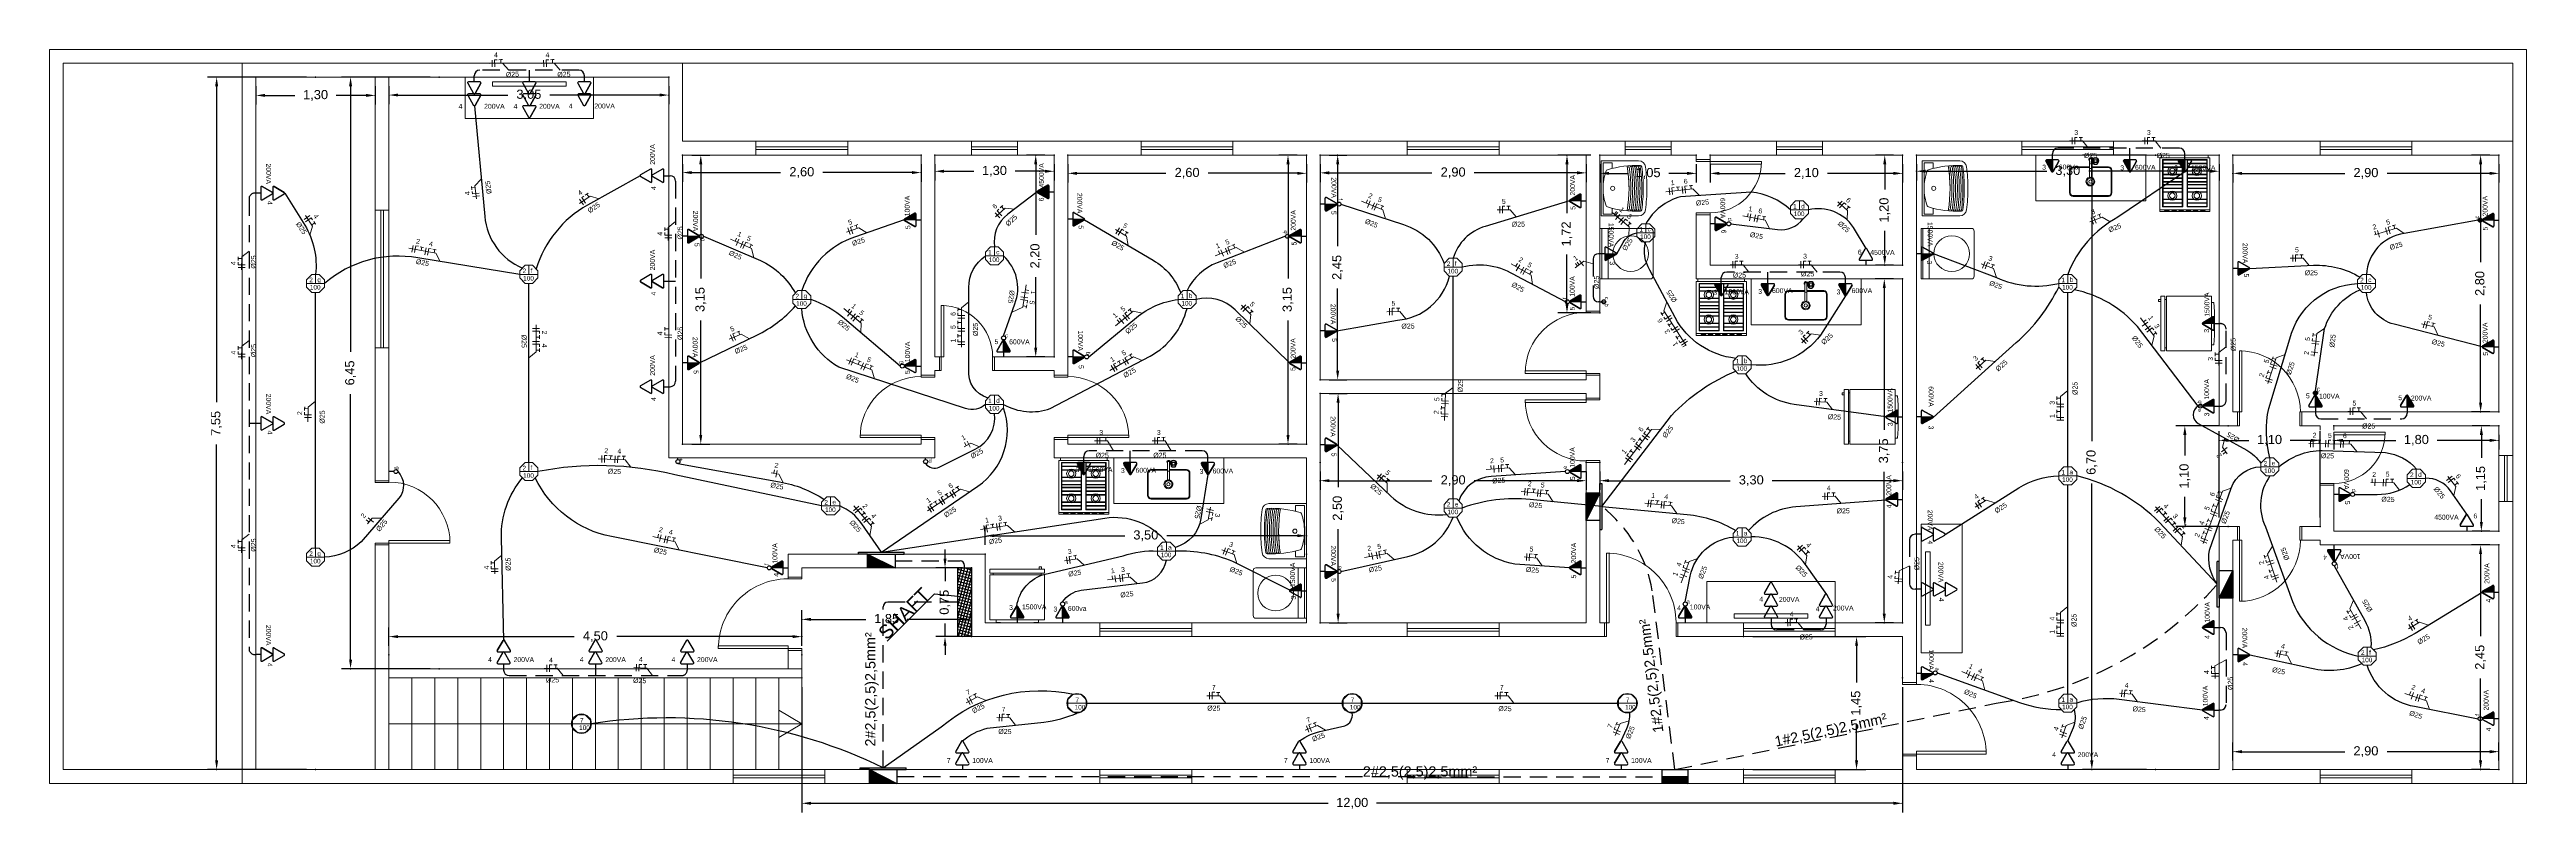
# Model space of a CAD drawing. Header units: millimetres. Extents: x 53 to 176, y -29 to 32.
# Drawn here: x 53.57 to 80.57, y 21.51 to 29.82 of the extents above; entities that cross this region are included whole.
import ezdxf

# ---------------------------------------------------------------- set-up
doc = ezdxf.new("R2010")
doc.units = ezdxf.units.MM
doc.linetypes.add('HIDDEN', pattern=[0.375, 0.25, -0.125])
doc.layers.get('0').update_dxf_attribs({"lineweight": 30})
for name, color, linetype in [('1 - Circuitos', 7, 'Continuous'), ('12 - Divisão dos circuitos', 7, 'Continuous'), ('5 - Identificadores', 7, 'Continuous'), ('7 - Eletroduto', 6, 'Continuous'), ('8 - Pontos de luz', 5, 'Continuous'), ('Pontos de iluminação', 5, 'Continuous'), ('Pontos de Tomadas', 240, 'Continuous')]:
    doc.layers.add(name, color=color, linetype=linetype)
for name, color, linetype, lineweight in [('19 - Diametros', 10, 'Continuous', 18), ('2 - Cotas', 242, 'Continuous', 9), ('3 - Cozinha', 160, 'Continuous', 20), ('4 - Edificação', 8, 'Continuous', 20), ('Portas', 251, 'Continuous', 9)]:
    doc.layers.add(name, color=color, linetype=linetype, lineweight=lineweight)
doc.styles.add('Arial0', font='arial.ttf', dxfattribs={"height": 3.14658})
doc.styles.add('SEACAD_Arial', font='arial.ttf')
doc.styles.get("Standard").update_dxf_attribs({"font": 'arial.ttf'})
doc.dimstyles.new('ISO-25', dxfattribs={"dimtxt": 0.1, "dimasz": 0.1, "dimexe": 0.1, "dimexo": 0.1, "dimgap": 0.1, "dimtad": 0, "dimzin": 1, "dimtxsty": 'Standard', "dimcen": 0.1, "dimadec": 0, "dimazin": 0, "dimtfac": 1, "dimtmove": 0, "dimatfit": 3, "dimfxl": 1, "dimarcsym": 0})
pattern_1 = [(0, (0, 0), (0, 6.985), [5.08, -1.905]), (90, (0, 0), (-6.985, 4e-16), [5.08, -1.905])]

# ---------------------------------------------------------------- blocks, each defined once
blk = doc.blocks.new('*D17')
at = {"layer": '12 - Divisão dos circuitos', "color": 0, "transparency": 16777216}
for p in [(55.821, 29.524), (57.121, 29.524), (57.121, 29.324)]:
    blk.add_point(p, dxfattribs=at)
at = {"layer": '2 - Cotas', "color": 0, "lineweight": -2, "transparency": 16777216}
for p, q in [((55.821, 29.424), (55.821, 29.224)), ((55.921, 29.324), (56.246, 29.324)), ((57.021, 29.324), (56.696, 29.324)), ((57.121, 29.424), (57.121, 29.224))]:
    blk.add_line(p, q, dxfattribs=at)
at = {"layer": '2 - Cotas', "color": 0, "transparency": 16777216}
for points in [[(55.921, 29.341), (55.921, 29.308), (55.821, 29.324)], [(57.021, 29.341), (57.021, 29.308), (57.121, 29.324)]]:
    blk.add_solid(points, dxfattribs=at)
at = {"layer": '2 - Cotas', "color": 0, "transparency": 16777216, "insert": (56.471, 29.324), "char_height": 0.1, "attachment_point": 5}
blk.add_mtext('1,30', dxfattribs=at)
blk = doc.blocks.new('*D18')
at = {"layer": '12 - Divisão dos circuitos', "color": 0, "transparency": 16777216}
for p in [(57.271, 29.524), (60.321, 29.524), (60.321, 29.328)]:
    blk.add_point(p, dxfattribs=at)
at = {"layer": '2 - Cotas', "color": 0, "lineweight": -2, "transparency": 16777216}
for p, q in [((57.271, 29.424), (57.271, 29.228)), ((57.371, 29.328), (58.566, 29.328)), ((60.221, 29.328), (59.026, 29.328)), ((60.321, 29.424), (60.321, 29.228))]:
    blk.add_line(p, q, dxfattribs=at)
at = {"layer": '2 - Cotas', "color": 0, "transparency": 16777216}
for points in [[(57.371, 29.345), (57.371, 29.312), (57.271, 29.328)], [(60.221, 29.345), (60.221, 29.312), (60.321, 29.328)]]:
    blk.add_solid(points, dxfattribs=at)
at = {"layer": '2 - Cotas', "color": 0, "transparency": 16777216, "insert": (58.796, 29.328), "char_height": 0.1, "attachment_point": 5}
blk.add_mtext('3,05', dxfattribs=at)
blk = doc.blocks.new('*D19')
at = {"layer": '12 - Divisão dos circuitos', "color": 0, "transparency": 16777216}
for p in [(60.471, 28.674), (63.071, 28.674), (63.071, 28.483)]:
    blk.add_point(p, dxfattribs=at)
at = {"layer": '2 - Cotas', "color": 0, "lineweight": -2, "transparency": 16777216}
for p, q in [((60.471, 28.574), (60.471, 28.383)), ((60.571, 28.483), (61.54, 28.483)), ((62.971, 28.483), (62.001, 28.483)), ((63.071, 28.574), (63.071, 28.383))]:
    blk.add_line(p, q, dxfattribs=at)
at = {"layer": '2 - Cotas', "color": 0, "transparency": 16777216}
for points in [[(60.571, 28.5), (60.571, 28.467), (60.471, 28.483)], [(62.971, 28.5), (62.971, 28.467), (63.071, 28.483)]]:
    blk.add_solid(points, dxfattribs=at)
at = {"layer": '2 - Cotas', "color": 0, "transparency": 16777216, "insert": (61.771, 28.483), "char_height": 0.1, "attachment_point": 5}
blk.add_mtext('2,60', dxfattribs=at)
blk = doc.blocks.new('*D20')
at = {"layer": '12 - Divisão dos circuitos', "color": 0, "transparency": 16777216}
for p in [(63.221, 28.674), (64.521, 28.674), (64.521, 28.497)]:
    blk.add_point(p, dxfattribs=at)
at = {"layer": '2 - Cotas', "color": 0, "lineweight": -2, "transparency": 16777216}
for p, q in [((63.221, 28.574), (63.221, 28.397)), ((63.321, 28.497), (63.646, 28.497)), ((64.421, 28.497), (64.096, 28.497)), ((64.521, 28.574), (64.521, 28.397))]:
    blk.add_line(p, q, dxfattribs=at)
at = {"layer": '2 - Cotas', "color": 0, "transparency": 16777216}
for points in [[(63.321, 28.514), (63.321, 28.481), (63.221, 28.497)], [(64.421, 28.514), (64.421, 28.481), (64.521, 28.497)]]:
    blk.add_solid(points, dxfattribs=at)
at = {"layer": '2 - Cotas', "color": 0, "transparency": 16777216, "insert": (63.871, 28.497), "char_height": 0.1, "attachment_point": 5}
blk.add_mtext('1,30', dxfattribs=at)
blk = doc.blocks.new('*D21')
at = {"layer": '12 - Divisão dos circuitos', "color": 0, "transparency": 16777216}
for p in [(64.671, 28.674), (67.271, 28.674), (67.271, 28.475)]:
    blk.add_point(p, dxfattribs=at)
at = {"layer": '2 - Cotas', "color": 0, "lineweight": -2, "transparency": 16777216}
for p, q in [((64.671, 28.574), (64.671, 28.375)), ((64.771, 28.475), (65.74, 28.475)), ((67.171, 28.475), (66.201, 28.475)), ((67.271, 28.574), (67.271, 28.375))]:
    blk.add_line(p, q, dxfattribs=at)
at = {"layer": '2 - Cotas', "color": 0, "transparency": 16777216}
for points in [[(64.771, 28.491), (64.771, 28.458), (64.671, 28.475)], [(67.171, 28.491), (67.171, 28.458), (67.271, 28.475)]]:
    blk.add_solid(points, dxfattribs=at)
at = {"layer": '2 - Cotas', "color": 0, "transparency": 16777216, "insert": (65.971, 28.475), "char_height": 0.1, "attachment_point": 5}
blk.add_mtext('2,60', dxfattribs=at)
blk = doc.blocks.new('*D22')
at = {"layer": '12 - Divisão dos circuitos', "color": 0, "transparency": 16777216}
for p in [(67.421, 28.674), (70.321, 28.674), (70.321, 28.48)]:
    blk.add_point(p, dxfattribs=at)
at = {"layer": '2 - Cotas', "color": 0, "lineweight": -2, "transparency": 16777216}
for p, q in [((67.421, 28.574), (67.421, 28.38)), ((67.521, 28.48), (68.64, 28.48)), ((70.221, 28.48), (69.101, 28.48)), ((70.321, 28.574), (70.321, 28.38))]:
    blk.add_line(p, q, dxfattribs=at)
at = {"layer": '2 - Cotas', "color": 0, "transparency": 16777216}
for points in [[(67.521, 28.497), (67.521, 28.463), (67.421, 28.48)], [(70.221, 28.497), (70.221, 28.463), (70.321, 28.48)]]:
    blk.add_solid(points, dxfattribs=at)
at = {"layer": '2 - Cotas', "color": 0, "transparency": 16777216, "insert": (68.871, 28.48), "char_height": 0.1, "attachment_point": 5}
blk.add_mtext('2,90', dxfattribs=at)
blk = doc.blocks.new('*D23')
at = {"layer": '12 - Divisão dos circuitos', "color": 0, "transparency": 16777216}
for p in [(77.371, 28.674), (80.271, 28.674), (77.371, 28.474)]:
    blk.add_point(p, dxfattribs=at)
at = {"layer": '2 - Cotas', "color": 0, "lineweight": -2, "transparency": 16777216}
for p, q in [((77.371, 28.574), (77.371, 28.374)), ((77.471, 28.474), (78.59, 28.474)), ((80.171, 28.474), (79.051, 28.474)), ((80.271, 28.574), (80.271, 28.374))]:
    blk.add_line(p, q, dxfattribs=at)
at = {"layer": '2 - Cotas', "color": 0, "transparency": 16777216}
for points in [[(77.471, 28.491), (77.471, 28.458), (77.371, 28.474)], [(80.171, 28.491), (80.171, 28.458), (80.271, 28.474)]]:
    blk.add_solid(points, dxfattribs=at)
at = {"layer": '2 - Cotas', "color": 0, "transparency": 16777216, "insert": (78.821, 28.474), "char_height": 0.1, "attachment_point": 5}
blk.add_mtext('2,90', dxfattribs=at)
blk = doc.blocks.new('*D3')
at = {"layer": '12 - Divisão dos circuitos', "color": 0, "transparency": 16777216}
for p in [(73.921, 28.674), (77.221, 28.674), (73.921, 28.498)]:
    blk.add_point(p, dxfattribs=at)
at = {"layer": '2 - Cotas', "color": 0, "lineweight": -2, "transparency": 16777216}
for p, q in [((73.921, 28.574), (73.921, 28.398)), ((74.021, 28.498), (75.341, 28.498)), ((77.121, 28.498), (75.8, 28.498)), ((77.221, 28.574), (77.221, 28.398))]:
    blk.add_line(p, q, dxfattribs=at)
at = {"layer": '2 - Cotas', "color": 0, "transparency": 16777216}
for points in [[(74.021, 28.514), (74.021, 28.481), (73.921, 28.498)], [(77.121, 28.514), (77.121, 28.481), (77.221, 28.498)]]:
    blk.add_solid(points, dxfattribs=at)
at = {"layer": '2 - Cotas', "color": 0, "transparency": 16777216, "insert": (75.571, 28.498), "char_height": 0.1, "attachment_point": 5}
blk.add_mtext('3,30', dxfattribs=at)
blk = doc.blocks.new('*D24')
at = {"layer": '12 - Divisão dos circuitos', "color": 0, "transparency": 16777216}
for p in [(67.421, 25.324), (67.421, 25.124), (70.321, 25.324)]:
    blk.add_point(p, dxfattribs=at)
at = {"layer": '2 - Cotas', "color": 0, "lineweight": -2, "transparency": 16777216}
for p, q in [((67.421, 25.224), (67.421, 25.024)), ((67.521, 25.124), (68.64, 25.124)), ((70.221, 25.124), (69.101, 25.124)), ((70.321, 25.224), (70.321, 25.024))]:
    blk.add_line(p, q, dxfattribs=at)
at = {"layer": '2 - Cotas', "color": 0, "transparency": 16777216}
for points in [[(67.521, 25.141), (67.521, 25.108), (67.421, 25.124)], [(70.221, 25.141), (70.221, 25.108), (70.321, 25.124)]]:
    blk.add_solid(points, dxfattribs=at)
at = {"layer": '2 - Cotas', "color": 0, "transparency": 16777216, "insert": (68.871, 25.124), "char_height": 0.1, "attachment_point": 5}
blk.add_mtext('2,90', dxfattribs=at)
blk = doc.blocks.new('*D25')
at = {"layer": '12 - Divisão dos circuitos', "color": 0, "transparency": 16777216}
for p in [(63.771, 24.324), (67.271, 24.524), (67.271, 24.324)]:
    blk.add_point(p, dxfattribs=at)
at = {"layer": '2 - Cotas', "color": 0, "lineweight": -2, "transparency": 16777216}
for p, q in [((63.771, 24.424), (63.771, 24.624)), ((67.271, 24.424), (67.271, 24.624)), ((63.871, 24.524), (65.291, 24.524)), ((67.171, 24.524), (65.75, 24.524))]:
    blk.add_line(p, q, dxfattribs=at)
at = {"layer": '2 - Cotas', "color": 0, "transparency": 16777216}
for points in [[(63.871, 24.541), (63.871, 24.508), (63.771, 24.524)], [(67.171, 24.541), (67.171, 24.508), (67.271, 24.524)]]:
    blk.add_solid(points, dxfattribs=at)
at = {"layer": '2 - Cotas', "color": 0, "transparency": 16777216, "insert": (65.521, 24.524), "char_height": 0.1, "attachment_point": 5}
blk.add_mtext('3,50', dxfattribs=at)
blk = doc.blocks.new('*D4')
at = {"layer": '12 - Divisão dos circuitos', "color": 0, "transparency": 16777216}
for p in [(57.271, 23.424), (57.271, 23.224), (61.771, 23.224)]:
    blk.add_point(p, dxfattribs=at)
at = {"layer": '2 - Cotas', "color": 0, "lineweight": -2, "transparency": 16777216}
for p, q in [((57.271, 23.324), (57.271, 23.524)), ((61.771, 23.324), (61.771, 23.524)), ((57.371, 23.424), (59.289, 23.424)), ((61.671, 23.424), (59.753, 23.424))]:
    blk.add_line(p, q, dxfattribs=at)
at = {"layer": '2 - Cotas', "color": 0, "transparency": 16777216}
for points in [[(57.371, 23.441), (57.371, 23.408), (57.271, 23.424)], [(61.671, 23.441), (61.671, 23.408), (61.771, 23.424)]]:
    blk.add_solid(points, dxfattribs=at)
at = {"layer": '2 - Cotas', "color": 0, "transparency": 16777216, "insert": (59.521, 23.424), "char_height": 0.1, "attachment_point": 5}
blk.add_mtext('4,50', dxfattribs=at)
blk = doc.blocks.new('*D26')
at = {"layer": '12 - Divisão dos circuitos', "color": 0, "transparency": 16777216}
for p in [(61.771, 23.612), (61.771, 23.424), (63.621, 23.424)]:
    blk.add_point(p, dxfattribs=at)
at = {"layer": '2 - Cotas', "color": 0, "lineweight": -2, "transparency": 16777216}
for p, q in [((61.771, 23.524), (61.771, 23.712)), ((61.871, 23.612), (62.47, 23.612)), ((63.521, 23.612), (62.921, 23.612)), ((63.621, 23.524), (63.621, 23.712))]:
    blk.add_line(p, q, dxfattribs=at)
at = {"layer": '2 - Cotas', "color": 0, "transparency": 16777216}
for points in [[(61.871, 23.629), (61.871, 23.596), (61.771, 23.612)], [(63.521, 23.629), (63.521, 23.596), (63.621, 23.612)]]:
    blk.add_solid(points, dxfattribs=at)
at = {"layer": '2 - Cotas', "color": 0, "transparency": 16777216, "insert": (62.696, 23.612), "char_height": 0.1, "attachment_point": 5}
blk.add_mtext('1,85', dxfattribs=at)
blk = doc.blocks.new('*D27')
at = {"layer": '12 - Divisão dos circuitos', "color": 0, "transparency": 16777216}
for p in [(60.471, 28.674), (60.471, 25.524), (60.67, 25.524)]:
    blk.add_point(p, dxfattribs=at)
at = {"layer": '2 - Cotas', "color": 0, "lineweight": -2, "transparency": 16777216}
for p, q in [((60.571, 28.674), (60.77, 28.674)), ((60.67, 28.574), (60.67, 27.33)), ((60.67, 25.624), (60.67, 26.869)), ((60.571, 25.524), (60.77, 25.524))]:
    blk.add_line(p, q, dxfattribs=at)
at = {"layer": '2 - Cotas', "color": 0, "transparency": 16777216}
for points in [[(60.653, 28.574), (60.686, 28.574), (60.67, 28.674)], [(60.653, 25.624), (60.686, 25.624), (60.67, 25.524)]]:
    blk.add_solid(points, dxfattribs=at)
at = {"layer": '2 - Cotas', "color": 0, "transparency": 16777216, "insert": (60.67, 27.099), "char_height": 0.1, "attachment_point": 5, "rotation": 90}
blk.add_mtext('3,15', dxfattribs=at)
blk = doc.blocks.new('*D28')
at = {"layer": '12 - Divisão dos circuitos', "color": 0, "transparency": 16777216}
for p in [(64.321, 28.674), (64.521, 28.674), (64.521, 26.474)]:
    blk.add_point(p, dxfattribs=at)
at = {"layer": '2 - Cotas', "color": 0, "lineweight": -2, "transparency": 16777216}
for p, q in [((64.421, 28.674), (64.221, 28.674)), ((64.321, 28.574), (64.321, 27.805)), ((64.321, 26.574), (64.321, 27.344)), ((64.421, 26.474), (64.221, 26.474))]:
    blk.add_line(p, q, dxfattribs=at)
at = {"layer": '2 - Cotas', "color": 0, "transparency": 16777216}
for points in [[(64.304, 28.574), (64.337, 28.574), (64.321, 28.674)], [(64.304, 26.574), (64.337, 26.574), (64.321, 26.474)]]:
    blk.add_solid(points, dxfattribs=at)
at = {"layer": '2 - Cotas', "color": 0, "transparency": 16777216, "insert": (64.321, 27.574), "char_height": 0.1, "attachment_point": 5, "rotation": 90}
blk.add_mtext('2,20', dxfattribs=at)
blk = doc.blocks.new('*D5')
at = {"layer": '12 - Divisão dos circuitos', "color": 0, "transparency": 16777216}
for p in [(67.271, 28.674), (67.071, 25.524), (67.271, 25.524)]:
    blk.add_point(p, dxfattribs=at)
at = {"layer": '2 - Cotas', "color": 0, "lineweight": -2, "transparency": 16777216}
for p, q in [((67.171, 28.674), (66.971, 28.674)), ((67.071, 28.574), (67.071, 27.33)), ((67.071, 25.624), (67.071, 26.869)), ((67.171, 25.524), (66.971, 25.524))]:
    blk.add_line(p, q, dxfattribs=at)
at = {"layer": '2 - Cotas', "color": 0, "transparency": 16777216}
for points in [[(67.054, 28.574), (67.088, 28.574), (67.071, 28.674)], [(67.054, 25.624), (67.088, 25.624), (67.071, 25.524)]]:
    blk.add_solid(points, dxfattribs=at)
at = {"layer": '2 - Cotas', "color": 0, "transparency": 16777216, "insert": (67.071, 27.099), "char_height": 0.1, "attachment_point": 5, "rotation": 90}
blk.add_mtext('3,15', dxfattribs=at)
blk = doc.blocks.new('*D6')
at = {"layer": '12 - Divisão dos circuitos', "color": 0, "transparency": 16777216}
for p in [(67.421, 28.674), (67.612, 28.674), (67.421, 26.224)]:
    blk.add_point(p, dxfattribs=at)
at = {"layer": '2 - Cotas', "color": 0, "lineweight": -2, "transparency": 16777216}
for p, q in [((67.521, 28.674), (67.712, 28.674)), ((67.612, 28.574), (67.612, 27.68)), ((67.612, 26.324), (67.612, 27.218)), ((67.521, 26.224), (67.712, 26.224))]:
    blk.add_line(p, q, dxfattribs=at)
at = {"layer": '2 - Cotas', "color": 0, "transparency": 16777216}
for points in [[(67.596, 28.574), (67.629, 28.574), (67.612, 28.674)], [(67.596, 26.324), (67.629, 26.324), (67.612, 26.224)]]:
    blk.add_solid(points, dxfattribs=at)
at = {"layer": '2 - Cotas', "color": 0, "transparency": 16777216, "insert": (67.612, 27.449), "char_height": 0.1, "attachment_point": 5, "rotation": 90}
blk.add_mtext('2,45', dxfattribs=at)
blk = doc.blocks.new('*D7')
at = {"layer": '12 - Divisão dos circuitos', "color": 0, "transparency": 16777216}
for p in [(67.421, 26.074), (67.421, 23.574), (67.617, 23.574)]:
    blk.add_point(p, dxfattribs=at)
at = {"layer": '2 - Cotas', "color": 0, "lineweight": -2, "transparency": 16777216}
for p, q in [((67.521, 26.074), (67.717, 26.074)), ((67.617, 25.974), (67.617, 25.055)), ((67.617, 23.674), (67.617, 24.594)), ((67.521, 23.574), (67.717, 23.574))]:
    blk.add_line(p, q, dxfattribs=at)
at = {"layer": '2 - Cotas', "color": 0, "transparency": 16777216}
for points in [[(67.6, 25.974), (67.634, 25.974), (67.617, 26.074)], [(67.6, 23.674), (67.634, 23.674), (67.617, 23.574)]]:
    blk.add_solid(points, dxfattribs=at)
at = {"layer": '2 - Cotas', "color": 0, "transparency": 16777216, "insert": (67.617, 24.824), "char_height": 0.1, "attachment_point": 5, "rotation": 90}
blk.add_mtext('2,50', dxfattribs=at)
blk = doc.blocks.new('*D8')
at = {"layer": '12 - Divisão dos circuitos', "color": 0, "transparency": 16777216}
for p in [(73.771, 28.674), (73.576, 27.474), (73.771, 27.474)]:
    blk.add_point(p, dxfattribs=at)
at = {"layer": '2 - Cotas', "color": 0, "lineweight": -2, "transparency": 16777216}
for p, q in [((73.671, 28.674), (73.476, 28.674)), ((73.576, 28.574), (73.576, 28.299)), ((73.576, 27.574), (73.576, 27.849)), ((73.671, 27.474), (73.476, 27.474))]:
    blk.add_line(p, q, dxfattribs=at)
at = {"layer": '2 - Cotas', "color": 0, "transparency": 16777216}
for points in [[(73.559, 28.574), (73.592, 28.574), (73.576, 28.674)], [(73.559, 27.574), (73.592, 27.574), (73.576, 27.474)]]:
    blk.add_solid(points, dxfattribs=at)
at = {"layer": '2 - Cotas', "color": 0, "transparency": 16777216, "insert": (73.576, 28.074), "char_height": 0.1, "attachment_point": 5, "rotation": 90}
blk.add_mtext('1,20', dxfattribs=at)
blk = doc.blocks.new('*D9')
at = {"layer": '12 - Divisão dos circuitos', "color": 0, "transparency": 16777216}
for p in [(71.671, 28.674), (73.771, 28.674), (73.771, 28.474)]:
    blk.add_point(p, dxfattribs=at)
at = {"layer": '2 - Cotas', "color": 0, "lineweight": -2, "transparency": 16777216}
for p, q in [((71.671, 28.574), (71.671, 28.374)), ((71.771, 28.474), (72.49, 28.474)), ((73.671, 28.474), (72.951, 28.474)), ((73.771, 28.574), (73.771, 28.374))]:
    blk.add_line(p, q, dxfattribs=at)
at = {"layer": '2 - Cotas', "color": 0, "transparency": 16777216}
for points in [[(71.771, 28.491), (71.771, 28.458), (71.671, 28.474)], [(73.671, 28.491), (73.671, 28.458), (73.771, 28.474)]]:
    blk.add_solid(points, dxfattribs=at)
at = {"layer": '2 - Cotas', "color": 0, "transparency": 16777216, "insert": (72.721, 28.474), "char_height": 0.1, "attachment_point": 5}
blk.add_mtext('2,10', dxfattribs=at)
blk = doc.blocks.new('*D10')
at = {"layer": '12 - Divisão dos circuitos', "color": 0, "transparency": 16777216}
for p in [(80.271, 24.424), (80.071, 21.974), (80.271, 21.974)]:
    blk.add_point(p, dxfattribs=at)
at = {"layer": '2 - Cotas', "color": 0, "lineweight": -2, "transparency": 16777216}
for p, q in [((80.171, 24.424), (79.971, 24.424)), ((80.071, 24.324), (80.071, 23.43)), ((80.071, 22.074), (80.071, 22.968)), ((80.171, 21.974), (79.971, 21.974))]:
    blk.add_line(p, q, dxfattribs=at)
at = {"layer": '2 - Cotas', "color": 0, "transparency": 16777216}
for points in [[(80.054, 24.324), (80.087, 24.324), (80.071, 24.424)], [(80.054, 22.074), (80.087, 22.074), (80.071, 21.974)]]:
    blk.add_solid(points, dxfattribs=at)
at = {"layer": '2 - Cotas', "color": 0, "transparency": 16777216, "insert": (80.071, 23.199), "char_height": 0.1, "attachment_point": 5, "rotation": 90}
blk.add_mtext('2,45', dxfattribs=at)
blk = doc.blocks.new('*D11')
at = {"layer": '12 - Divisão dos circuitos', "color": 0, "transparency": 16777216}
for p in [(77.371, 22.17), (77.371, 21.974), (80.271, 21.974)]:
    blk.add_point(p, dxfattribs=at)
at = {"layer": '2 - Cotas', "color": 0, "lineweight": -2, "transparency": 16777216}
for p, q in [((77.371, 22.074), (77.371, 22.27)), ((77.471, 22.17), (78.59, 22.17)), ((80.171, 22.17), (79.051, 22.17)), ((80.271, 22.074), (80.271, 22.27))]:
    blk.add_line(p, q, dxfattribs=at)
at = {"layer": '2 - Cotas', "color": 0, "transparency": 16777216}
for points in [[(77.471, 22.187), (77.471, 22.153), (77.371, 22.17)], [(80.171, 22.187), (80.171, 22.153), (80.271, 22.17)]]:
    blk.add_solid(points, dxfattribs=at)
at = {"layer": '2 - Cotas', "color": 0, "transparency": 16777216, "insert": (78.821, 22.17), "char_height": 0.1, "attachment_point": 5}
blk.add_mtext('2,90', dxfattribs=at)
blk = doc.blocks.new('*D12')
at = {"layer": '12 - Divisão dos circuitos', "color": 0, "transparency": 16777216}
for p in [(73.771, 27.324), (73.571, 23.574), (73.771, 23.574)]:
    blk.add_point(p, dxfattribs=at)
at = {"layer": '2 - Cotas', "color": 0, "lineweight": -2, "transparency": 16777216}
for p, q in [((73.671, 27.324), (73.471, 27.324)), ((73.571, 27.224), (73.571, 25.68)), ((73.571, 23.674), (73.571, 25.219)), ((73.671, 23.574), (73.471, 23.574))]:
    blk.add_line(p, q, dxfattribs=at)
at = {"layer": '2 - Cotas', "color": 0, "transparency": 16777216}
for points in [[(73.554, 27.224), (73.587, 27.224), (73.571, 27.324)], [(73.554, 23.674), (73.587, 23.674), (73.571, 23.574)]]:
    blk.add_solid(points, dxfattribs=at)
at = {"layer": '2 - Cotas', "color": 0, "transparency": 16777216, "insert": (73.571, 25.449), "char_height": 0.1, "attachment_point": 5, "rotation": 90}
blk.add_mtext('3,75', dxfattribs=at)
blk = doc.blocks.new('*D13')
at = {"layer": '12 - Divisão dos circuitos', "color": 0, "transparency": 16777216}
for p in [(70.471, 25.324), (73.771, 25.324), (73.771, 25.124)]:
    blk.add_point(p, dxfattribs=at)
at = {"layer": '2 - Cotas', "color": 0, "lineweight": -2, "transparency": 16777216}
for p, q in [((70.471, 25.224), (70.471, 25.024)), ((70.571, 25.124), (71.891, 25.124)), ((73.671, 25.124), (72.35, 25.124)), ((73.771, 25.224), (73.771, 25.024))]:
    blk.add_line(p, q, dxfattribs=at)
at = {"layer": '2 - Cotas', "color": 0, "transparency": 16777216}
for points in [[(70.571, 25.141), (70.571, 25.108), (70.471, 25.124)], [(73.671, 25.141), (73.671, 25.108), (73.771, 25.124)]]:
    blk.add_solid(points, dxfattribs=at)
at = {"layer": '2 - Cotas', "color": 0, "transparency": 16777216, "insert": (72.121, 25.124), "char_height": 0.1, "attachment_point": 5}
blk.add_mtext('3,30', dxfattribs=at)
blk = doc.blocks.new('*D14')
at = {"layer": '12 - Divisão dos circuitos', "color": 0, "transparency": 16777216}
for p in [(70.471, 28.674), (71.521, 28.674), (71.521, 28.474)]:
    blk.add_point(p, dxfattribs=at)
at = {"layer": '2 - Cotas', "color": 0, "lineweight": -2, "transparency": 16777216}
for p, q in [((70.471, 28.574), (70.471, 28.374)), ((70.571, 28.474), (70.77, 28.474)), ((71.421, 28.474), (71.221, 28.474)), ((71.521, 28.574), (71.521, 28.374))]:
    blk.add_line(p, q, dxfattribs=at)
at = {"layer": '2 - Cotas', "color": 0, "transparency": 16777216}
for points in [[(70.571, 28.491), (70.571, 28.458), (70.471, 28.474)], [(71.421, 28.491), (71.421, 28.458), (71.521, 28.474)]]:
    blk.add_solid(points, dxfattribs=at)
at = {"layer": '2 - Cotas', "color": 0, "transparency": 16777216, "insert": (70.996, 28.474), "char_height": 0.1, "attachment_point": 5}
blk.add_mtext('1,05', dxfattribs=at)
blk = doc.blocks.new('*D15')
at = {"layer": '12 - Divisão dos circuitos', "color": 0, "transparency": 16777216}
for p in [(80.271, 25.724), (80.079, 24.574), (80.271, 24.574)]:
    blk.add_point(p, dxfattribs=at)
at = {"layer": '2 - Cotas', "color": 0, "lineweight": -2, "transparency": 16777216}
for p, q in [((80.171, 25.724), (79.979, 25.724)), ((80.079, 25.624), (80.079, 25.375)), ((80.079, 24.674), (80.079, 24.924)), ((80.171, 24.574), (79.979, 24.574))]:
    blk.add_line(p, q, dxfattribs=at)
at = {"layer": '2 - Cotas', "color": 0, "transparency": 16777216}
for points in [[(80.063, 25.624), (80.096, 25.624), (80.079, 25.724)], [(80.063, 24.674), (80.096, 24.674), (80.079, 24.574)]]:
    blk.add_solid(points, dxfattribs=at)
at = {"layer": '2 - Cotas', "color": 0, "transparency": 16777216, "insert": (80.079, 25.149), "char_height": 0.1, "attachment_point": 5, "rotation": 90}
blk.add_mtext('1,15', dxfattribs=at)
blk = doc.blocks.new('*D16')
at = {"layer": '12 - Divisão dos circuitos', "color": 0, "transparency": 16777216}
for p in [(80.271, 28.674), (80.071, 25.874), (80.271, 25.874)]:
    blk.add_point(p, dxfattribs=at)
at = {"layer": '2 - Cotas', "color": 0, "lineweight": -2, "transparency": 16777216}
for p, q in [((80.171, 28.674), (79.971, 28.674)), ((80.071, 28.574), (80.071, 27.505)), ((80.071, 25.974), (80.071, 27.044)), ((80.171, 25.874), (79.971, 25.874))]:
    blk.add_line(p, q, dxfattribs=at)
at = {"layer": '2 - Cotas', "color": 0, "transparency": 16777216}
for points in [[(80.054, 28.574), (80.088, 28.574), (80.071, 28.674)], [(80.054, 25.974), (80.088, 25.974), (80.071, 25.874)]]:
    blk.add_solid(points, dxfattribs=at)
at = {"layer": '2 - Cotas', "color": 0, "transparency": 16777216, "insert": (80.071, 27.274), "char_height": 0.1, "attachment_point": 5, "rotation": 90}
blk.add_mtext('2,80', dxfattribs=at)
blk = doc.blocks.new('*D29')
at = {"layer": '12 - Divisão dos circuitos', "color": 0, "transparency": 16777216}
for p in [(78.471, 25.724), (80.271, 25.724), (80.271, 25.564)]:
    blk.add_point(p, dxfattribs=at)
at = {"layer": '2 - Cotas', "color": 0, "lineweight": -2, "transparency": 16777216}
for p, q in [((78.471, 25.624), (78.471, 25.464)), ((78.571, 25.564), (79.146, 25.564)), ((80.171, 25.564), (79.596, 25.564)), ((80.271, 25.624), (80.271, 25.464))]:
    blk.add_line(p, q, dxfattribs=at)
at = {"layer": '2 - Cotas', "color": 0, "transparency": 16777216}
for points in [[(78.571, 25.58), (78.571, 25.547), (78.471, 25.564)], [(80.171, 25.58), (80.171, 25.547), (80.271, 25.564)]]:
    blk.add_solid(points, dxfattribs=at)
at = {"layer": '2 - Cotas', "color": 0, "transparency": 16777216, "insert": (79.371, 25.564), "char_height": 0.1, "attachment_point": 5}
blk.add_mtext('1,80', dxfattribs=at)
blk = doc.blocks.new('CO-F4PB')
for p, q in [((0.254, 0), (-0.254, 0)), ((0.254, 0), (-0.254, 0)), ((-0.254, 0), (-0.254, -0.03)), ((0.254, -0.03), (0.254, 0)), ((-0.274, -0.03), (-0.274, -0.596)), ((0.273, -0.03), (-0.274, -0.03)), ((-0.243, -0.05), (-0.243, -0.566)), ((-0.024, -0.05), (-0.243, -0.05)), ((-0.024, -0.09), (-0.243, -0.09)), ((-0.024, -0.095), (-0.243, -0.095)), ((-0.024, -0.13), (-0.243, -0.13)), ((-0.024, -0.135), (-0.243, -0.135)), ((-0.024, -0.21), (-0.243, -0.21)), ((-0.024, -0.215), (-0.243, -0.215)), ((-0.024, -0.25), (-0.243, -0.25)), ((-0.024, -0.255), (-0.243, -0.255)), ((-0.028, -0.055), (-0.239, -0.055)), ((-0.239, -0.055), (-0.239, -0.09)), ((-0.239, -0.095), (-0.239, -0.13)), ((-0.239, -0.135), (-0.239, -0.21)), ((-0.239, -0.215), (-0.239, -0.25)), ((-0.239, -0.255), (-0.239, -0.29)), ((-0.028, -0.055), (-0.028, -0.09)), ((-0.028, -0.095), (-0.028, -0.13)), ((-0.028, -0.135), (-0.028, -0.21)), ((-0.028, -0.215), (-0.028, -0.25)), ((-0.028, -0.255), (-0.028, -0.29)), ((-0.024, -0.05), (-0.024, -0.566)), ((0.023, -0.05), (0.023, -0.566)), ((0.243, -0.05), (0.023, -0.05)), ((0.243, -0.09), (0.023, -0.09)), ((0.243, -0.095), (0.023, -0.095)), ((0.243, -0.13), (0.023, -0.13)), ((0.243, -0.135), (0.023, -0.135)), ((0.243, -0.21), (0.023, -0.21)), ((0.243, -0.215), (0.023, -0.215)), ((0.243, -0.25), (0.023, -0.25)), ((0.243, -0.255), (0.023, -0.255)), ((0.238, -0.055), (0.028, -0.055)), ((0.028, -0.055), (0.028, -0.09)), ((0.028, -0.095), (0.028, -0.13)), ((0.028, -0.135), (0.028, -0.21)), ((0.028, -0.215), (0.028, -0.25)), ((0.028, -0.255), (0.028, -0.29)), ((0.238, -0.055), (0.238, -0.09)), ((0.238, -0.095), (0.238, -0.13)), ((0.238, -0.135), (0.238, -0.21)), ((0.238, -0.215), (0.238, -0.25)), ((0.238, -0.255), (0.238, -0.29)), ((0.243, -0.05), (0.243, -0.566)), ((0.273, -0.596), (0.273, -0.03)), ((-0.024, -0.29), (-0.243, -0.29)), ((-0.024, -0.295), (-0.243, -0.295)), ((-0.243, -0.321), (-0.024, -0.321)), ((-0.243, -0.326), (-0.024, -0.326)), ((-0.243, -0.361), (-0.024, -0.361)), ((-0.243, -0.366), (-0.024, -0.366)), ((-0.243, -0.401), (-0.024, -0.401)), ((-0.243, -0.406), (-0.024, -0.406)), ((-0.243, -0.481), (-0.024, -0.481)), ((-0.243, -0.486), (-0.024, -0.486)), ((-0.243, -0.521), (-0.024, -0.521)), ((-0.243, -0.526), (-0.024, -0.526)), ((-0.239, -0.295), (-0.239, -0.321)), ((-0.239, -0.326), (-0.239, -0.361)), ((-0.239, -0.366), (-0.239, -0.401)), ((-0.239, -0.406), (-0.239, -0.481)), ((-0.239, -0.486), (-0.239, -0.521)), ((-0.239, -0.526), (-0.239, -0.561)), ((-0.028, -0.295), (-0.028, -0.321)), ((-0.028, -0.326), (-0.028, -0.361)), ((-0.028, -0.366), (-0.028, -0.401)), ((-0.028, -0.406), (-0.028, -0.481)), ((-0.028, -0.486), (-0.028, -0.521)), ((-0.028, -0.526), (-0.028, -0.561)), ((0.023, -0.321), (0.243, -0.321)), ((0.023, -0.326), (0.243, -0.326)), ((0.023, -0.401), (0.243, -0.401)), ((0.023, -0.406), (0.243, -0.406)), ((0.023, -0.481), (0.243, -0.481)), ((0.023, -0.486), (0.243, -0.486)), ((0.023, -0.521), (0.243, -0.521)), ((0.023, -0.526), (0.243, -0.526)), ((0.243, -0.29), (0.023, -0.29)), ((0.243, -0.295), (0.023, -0.295)), ((0.023, -0.361), (0.243, -0.361)), ((0.023, -0.366), (0.243, -0.366)), ((0.028, -0.295), (0.028, -0.321)), ((0.028, -0.326), (0.028, -0.361)), ((0.028, -0.366), (0.028, -0.401)), ((0.028, -0.406), (0.028, -0.481)), ((0.028, -0.486), (0.028, -0.521)), ((0.028, -0.526), (0.028, -0.561)), ((0.238, -0.295), (0.238, -0.321)), ((0.238, -0.326), (0.238, -0.361)), ((0.238, -0.366), (0.238, -0.401)), ((0.238, -0.406), (0.238, -0.481)), ((0.238, -0.486), (0.238, -0.521)), ((0.238, -0.526), (0.238, -0.561)), ((-0.274, -0.596), (0.273, -0.596)), ((-0.274, -0.596), (-0.274, -0.616)), ((-0.274, -0.616), (0.273, -0.616)), ((-0.243, -0.566), (-0.024, -0.566)), ((-0.239, -0.561), (-0.028, -0.561)), ((0.023, -0.566), (0.243, -0.566)), ((0.028, -0.561), (0.238, -0.561)), ((0.273, -0.616), (0.273, -0.596))]:
    blk.add_line(p, q)
for points in [[(-0.22, -0.606), (-0.17, -0.606), (-0.17, -0.596), (-0.22, -0.596)], [(-0.142, -0.606), (-0.092, -0.606), (-0.092, -0.596), (-0.142, -0.596)], [(-0.064, -0.606), (-0.014, -0.606), (-0.014, -0.596), (-0.064, -0.596)], [(0.014, -0.606), (0.064, -0.606), (0.064, -0.596), (0.014, -0.596)], [(0.092, -0.606), (0.142, -0.606), (0.142, -0.596), (0.092, -0.596)], [(0.17, -0.606), (0.22, -0.606), (0.22, -0.596), (0.17, -0.596)]]:
    blk.add_lwpolyline(points, close=True)
for centre, radius in [((-0.131, -0.173), 0.05), ((-0.131, -0.173), 0.03), ((0.136, -0.173), 0.05), ((0.136, -0.173), 0.03), ((-0.131, -0.443), 0.05), ((-0.131, -0.443), 0.03), ((0.136, -0.443), 0.05), ((0.136, -0.443), 0.03)]:
    blk.add_circle(centre, radius)
blk = doc.blocks.new('DUPLEX320PL')
for p, q in [((-0.058, -0.125), (-0.058, -0.618)), ((-0.058, -0.125), (0.538, -0.125)), ((0.538, -0.618), (0.538, -0.125)), ((0.538, -0.618), (-0.058, -0.618)), ((0.538, -0.634), (-0.058, -0.634)), ((-0.058, -0.634), (-0.058, -0.68)), ((-0.058, -0.68), (0.538, -0.68)), ((-0.023, -0.618), (-0.023, -0.634)), ((0.503, -0.634), (0.503, -0.618)), ((0.538, -0.634), (0.538, -0.68))]:
    blk.add_line(p, q)
blk.add_lwpolyline([(0.471, -0.125), (0.471, -0.1), (0.371, -0.093), (0.109, -0.093), (0.009, -0.1), (0.009, -0.125)])
blk.add_lwpolyline([(0.48, -0.68), (0.48, -0.704), (0.504, -0.704), (0.504, -0.68)], close=True)
blk = doc.blocks.new('A$C1AD15EB6')
for p, q in [((0.55, 0.58), (0, 0.58)), ((0, 0.03), (0, 0.58)), ((0.55, 0.561), (0, 0.561)), ((0.55, 0.03), (0.55, 0.58)), ((0.55, 0.491), (0, 0.491)), ((0.03, 0), (0.52, 0))]:
    blk.add_line(p, q)
for centre, start, end in [((0.03, 0.03), 180, 270), ((0.52, 0.03), 270, 0)]:
    blk.add_arc(centre, 0.03, start, end)
blk = doc.blocks.new('TANQUE-02')
for p, q in [((-0.3, 0), (0.3, 0)), ((-0.3, -0.408), (-0.3, 0)), ((0.3, -0.408), (0.3, 0)), ((-0.28, -0.02), (0.28, -0.02)), ((-0.28, -0.12), (-0.28, -0.02)), ((-0.28, -0.12), (-0.217, -0.12)), ((0.217, -0.12), (0.28, -0.12)), ((0.28, -0.12), (0.28, -0.02))]:
    blk.add_line(p, q)
blk.add_circle((0, -0.125), 0.0225)
for centre, radius, start, end in [((0.845, -0.382), 1.094, 163.278, 182.4053), ((-0.184, -0.073), 0.02, 110.2384, 163.278), ((0, -0.571), 0.551, 90, 110.2384), ((0, -0.571), 0.551, 69.7616, 90), ((0.184, -0.073), 0.02, 16.722, 69.7616), ((-0.845, -0.382), 1.094, 357.5947, 16.722), ((-0.225, -0.408), 0.075, 180, 262.0805), ((-0.233, -0.427), 0.015, 182.4053, 261.8717), ((0, 1.215), 1.518, 260.7226, 279.2774), ((0.845, -0.382), 1.084, 177.5224, 178.0541), ((0, 1.215), 1.578, 261.3053, 270), ((0.845, -0.382), 1.084, 178.5864, 179.1193), ((0, 1.215), 1.598, 261.3969, 270), ((0.845, -0.382), 1.084, 179.6527, 180.1868), ((0, 1.215), 1.618, 261.4997, 270), ((0.845, -0.382), 1.084, 180.7216, 181.2572), ((0, 1.215), 1.638, 261.6133, 270), ((0.845, -0.382), 1.084, 181.7934, 182.3305), ((0.845, -0.382), 1.084, 176.4604, 176.9911), ((0, 1.215), 1.558, 261.2252, 270), ((0, 1.215), 1.658, 261.7373, 270), ((0.845, -0.382), 1.084, 175.4, 175.93), ((0, 1.215), 1.538, 261.1569, 270), ((0, 1.206), 1.664, 261.8717, 270), ((0, 1.206), 1.704, 262.0805, 270), ((0, 1.215), 1.518, 270, 279.2774), ((0, 1.215), 1.538, 270, 278.8431), ((0, 1.215), 1.558, 270, 278.7748), ((0, 1.215), 1.578, 270, 278.6947), ((0, 1.215), 1.598, 270, 278.6031), ((0, 1.215), 1.618, 270, 278.5003), ((0, 1.215), 1.638, 270, 278.3867), ((0, 1.215), 1.658, 270, 278.2627), ((0, 1.206), 1.664, 270, 278.1283), ((0, 1.206), 1.704, 270, 277.9195), ((0.225, -0.408), 0.075, 277.9195, 0), ((0.233, -0.427), 0.015, 278.1283, 357.5947), ((-0.845, -0.382), 1.084, 4.07, 4.6), ((-0.845, -0.382), 1.084, 3.0089, 3.5396), ((-0.845, -0.382), 1.084, 1.9459, 2.4776), ((-0.845, -0.382), 1.084, 357.6695, 358.2066), ((-0.845, -0.382), 1.084, 0.8807, 1.4136), ((-0.845, -0.382), 1.084, 359.8132, 0.3473), ((-0.845, -0.382), 1.084, 358.7428, 359.2784)]:
    blk.add_arc(centre, radius, start, end)
blk = doc.blocks.new('CUBA-COZ-02')
for p, q in [((-0.009, 0.245), (-0.009, 0.228)), ((-0.009, 0.228), (-0.009, 0.057)), ((-0.009, 0.057), (-0.009, 0.052)), ((0.011, 0.245), (0.011, 0.228)), ((0.011, 0.228), (0.011, 0.057)), ((0.011, 0.057), (0.011, 0.052)), ((0.015, 0.252), (0.031, 0.252)), ((0.015, 0.232), (0.021, 0.232)), ((0.031, 0.203), (0.031, 0.224)), ((0.038, 0.252), (0.038, 0.237)), ((0.04, 0.216), (0.04, 0.238)), ((0.071, 0.216), (0.071, 0.238)), ((0.073, 0.252), (0.073, 0.237)), ((0.081, 0.203), (0.081, 0.224))]:
    blk.add_line(p, q)
for points in [[(-0.009, 0.161), (-0.189, 0.161, 0.414214), (-0.227, 0.123), (-0.227, -0.123, 0.414214), (-0.189, -0.161), (0.197, -0.161, 0.414214), (0.235, -0.123), (0.235, 0.123, 0.414214), (0.197, 0.161), (0.011, 0.161)], [(-0.009, 0.153), (-0.189, 0.153, 0.414214), (-0.219, 0.123), (-0.219, -0.123, 0.414214), (-0.189, -0.153), (0.197, -0.153, 0.414214), (0.227, -0.123), (0.227, 0.123, 0.414214), (0.197, 0.153), (0.011, 0.153)]]:
    blk.add_lwpolyline(points, format="xyb")
blk.add_lwpolyline([(0.011, 0.037, -7.502529), (-0.009, 0.037, -0.133288)], format="xyb", close=True)
at = {"linetype": 'Continuous'}
for points in [[(0.039, 0.237, 0), (0.036, 0.235, 0), (0.034, 0.233, 0), (0.032, 0.23, 0), (0.031, 0.227, 0), (0.031, 0.224, 0)], [(0.039, 0.216, 0), (0.036, 0.213, 0), (0.034, 0.211, 0), (0.032, 0.208, 0), (0.031, 0.205, 0), (0.031, 0.202, 0)], [(0.031, 0.202, 0), (0.031, 0.199, 0), (0.032, 0.196, 0), (0.034, 0.193, 0), (0.037, 0.191, 0), (0.041, 0.188, 0), (0.045, 0.187, 0), (0.049, 0.186, 0), (0.053, 0.185, 0), (0.058, 0.185, 0), (0.062, 0.186, 0), (0.066, 0.187, 0), (0.07, 0.188, 0), (0.074, 0.191, 0), (0.077, 0.193, 0), (0.079, 0.196, 0), (0.08, 0.199, 0), (0.081, 0.202, 0)], [(0.075, 0.199, 0), (0.075, 0.201, 0), (0.073, 0.203, 0), (0.072, 0.205, 0), (0.069, 0.207, 0), (0.066, 0.208, 0), (0.062, 0.209, 0), (0.058, 0.21, 0), (0.055, 0.21, 0), (0.051, 0.209, 0), (0.047, 0.209, 0), (0.044, 0.207, 0), (0.041, 0.206, 0), (0.038, 0.204, 0), (0.037, 0.202, 0), (0.036, 0.2, 0), (0.036, 0.198, 0), (0.037, 0.196, 0), (0.038, 0.194, 0), (0.041, 0.192, 0), (0.044, 0.191, 0), (0.047, 0.189, 0), (0.051, 0.189, 0), (0.055, 0.188, 0), (0.058, 0.188, 0), (0.062, 0.189, 0), (0.066, 0.19, 0), (0.069, 0.191, 0), (0.072, 0.193, 0), (0.073, 0.195, 0), (0.075, 0.197, 0), (0.075, 0.199, 0)], [(0.081, 0.224, 0), (0.08, 0.227, 0), (0.079, 0.23, 0), (0.077, 0.233, 0), (0.075, 0.235, 0), (0.072, 0.237, 0)], [(0.081, 0.203, 0), (0.08, 0.206, 0), (0.079, 0.208, 0), (0.077, 0.211, 0), (0.075, 0.214, 0), (0.072, 0.216, 0)]]:
    blk.add_polyline3d(points, dxfattribs=at)
blk.add_circle((0, 0), 0.0182)
for centre, radius, start, end in [((0, 0), 0.0482, 101.3439, 77.3856), ((0.001, 0.242), 0.0173, 35.4187, 234.5813), ((0.001, 0.242), 0.0126, 322.2518, 217.7482), ((0.001, 0.052), 0.0112, 153.7208, 26.2792), ((0.001, 0.224), 0.0233, 64.5555, 115.4445), ((0.001, 0.121), 0.0233, 64.5555, 115.4445), ((0.001, 0.052), 0.01, 180, 0), ((0.001, 0.242), 0.0173, 305.4187, 324.5813), ((0.001, 0.242), 0.0173, 324.5813, 35.4187), ((0.056, 0.227), 0.035, 315.5647, 224.4353), ((0.056, 0.227), 0.032, 321.3752, 218.6248), ((0.056, 0.173), 0.0816, 77.5382, 102.4618), ((0.04, 0.236), 0.002, 74.314, 121.5675), ((0.04, 0.214), 0.002, 63.9749, 122.1559), ((0.056, 0.291), 0.0549, 254.3139, 285.6861), ((0.056, 0.246), 0.0335, 243.9749, 296.0251), ((0.071, 0.236), 0.002, 58.4325, 105.6861), ((0.071, 0.214), 0.002, 57.8441, 116.0251)]:
    blk.add_arc(centre, radius, start, end)
blk = doc.blocks.new('*D65')
at = {"layer": '12 - Divisão dos circuitos', "color": 0, "transparency": 16777216}
for p in [(56.471, 29.524), (55.392, 21.974), (56.471, 21.974)]:
    blk.add_point(p, dxfattribs=at)
at = {"layer": '2 - Cotas', "color": 0, "lineweight": -2, "transparency": 16777216}
for p, q in [((56.371, 29.524), (55.292, 29.524)), ((55.392, 29.424), (55.392, 25.979)), ((55.392, 22.074), (55.392, 25.52)), ((56.371, 21.974), (55.292, 21.974))]:
    blk.add_line(p, q, dxfattribs=at)
at = {"layer": '2 - Cotas', "color": 0, "transparency": 16777216}
for points in [[(55.376, 29.424), (55.409, 29.424), (55.392, 29.524)], [(55.376, 22.074), (55.409, 22.074), (55.392, 21.974)]]:
    blk.add_solid(points, dxfattribs=at)
at = {"layer": '2 - Cotas', "color": 0, "transparency": 16777216, "insert": (55.392, 25.749), "char_height": 0.1, "attachment_point": 5, "rotation": 90}
blk.add_mtext('7,55', dxfattribs=at)
blk = doc.blocks.new('*D66')
at = {"layer": '12 - Divisão dos circuitos', "color": 0, "transparency": 16777216}
for p in [(57.819, 29.524), (56.852, 23.074), (57.819, 23.074)]:
    blk.add_point(p, dxfattribs=at)
at = {"layer": '2 - Cotas', "color": 0, "lineweight": -2, "transparency": 16777216}
for p, q in [((57.719, 29.524), (56.752, 29.524)), ((56.852, 29.424), (56.852, 26.53)), ((56.852, 23.174), (56.852, 26.069)), ((57.719, 23.074), (56.752, 23.074))]:
    blk.add_line(p, q, dxfattribs=at)
at = {"layer": '2 - Cotas', "color": 0, "transparency": 16777216}
for points in [[(56.836, 29.424), (56.869, 29.424), (56.852, 29.524)], [(56.836, 23.174), (56.869, 23.174), (56.852, 23.074)]]:
    blk.add_solid(points, dxfattribs=at)
at = {"layer": '2 - Cotas', "color": 0, "transparency": 16777216, "insert": (56.852, 26.299), "char_height": 0.1, "attachment_point": 5, "rotation": 90}
blk.add_mtext('6,45', dxfattribs=at)
blk = doc.blocks.new('*D69')
at = {"layer": '12 - Divisão dos circuitos', "color": 0, "transparency": 16777216}
for p in [(70.112, 28.674), (70.471, 28.674), (70.471, 26.954)]:
    blk.add_point(p, dxfattribs=at)
at = {"layer": '2 - Cotas', "color": 0, "lineweight": -2, "transparency": 16777216}
for p, q in [((70.371, 28.674), (70.012, 28.674)), ((70.112, 28.574), (70.112, 28.039)), ((70.112, 27.054), (70.112, 27.59)), ((70.371, 26.954), (70.012, 26.954))]:
    blk.add_line(p, q, dxfattribs=at)
at = {"layer": '2 - Cotas', "color": 0, "transparency": 16777216}
for points in [[(70.095, 28.574), (70.129, 28.574), (70.112, 28.674)], [(70.095, 27.054), (70.129, 27.054), (70.112, 26.954)]]:
    blk.add_solid(points, dxfattribs=at)
at = {"layer": '2 - Cotas', "color": 0, "transparency": 16777216, "insert": (70.112, 27.814), "char_height": 0.1, "attachment_point": 5, "rotation": 90}
blk.add_mtext('1,72', dxfattribs=at)
blk = doc.blocks.new('*D70')
at = {"layer": '12 - Divisão dos circuitos', "color": 0, "transparency": 16777216}
for p in [(76.528, 28.674), (75.833, 21.974), (76.528, 21.974)]:
    blk.add_point(p, dxfattribs=at)
at = {"layer": '2 - Cotas', "color": 0, "lineweight": -2, "transparency": 16777216}
for p, q in [((76.428, 28.674), (75.733, 28.674)), ((75.833, 28.574), (75.833, 25.554)), ((75.833, 22.074), (75.833, 25.094)), ((76.428, 21.974), (75.733, 21.974))]:
    blk.add_line(p, q, dxfattribs=at)
at = {"layer": '2 - Cotas', "color": 0, "transparency": 16777216}
for points in [[(75.816, 28.574), (75.85, 28.574), (75.833, 28.674)], [(75.816, 22.074), (75.85, 22.074), (75.833, 21.974)]]:
    blk.add_solid(points, dxfattribs=at)
at = {"layer": '2 - Cotas', "color": 0, "transparency": 16777216, "insert": (75.833, 25.324), "char_height": 0.1, "attachment_point": 5, "rotation": 90}
blk.add_mtext('6,70', dxfattribs=at)
blk = doc.blocks.new('*D71')
at = {"layer": '12 - Divisão dos circuitos', "color": 0, "transparency": 16777216}
for p in [(77.321, 25.724), (76.847, 24.624), (77.321, 24.624)]:
    blk.add_point(p, dxfattribs=at)
at = {"layer": '2 - Cotas', "color": 0, "lineweight": -2, "transparency": 16777216}
for p, q in [((77.221, 25.724), (76.747, 25.724)), ((76.847, 25.624), (76.847, 25.399)), ((76.847, 24.724), (76.847, 24.949)), ((77.221, 24.624), (76.747, 24.624))]:
    blk.add_line(p, q, dxfattribs=at)
at = {"layer": '2 - Cotas', "color": 0, "transparency": 16777216}
for points in [[(76.83, 25.624), (76.864, 25.624), (76.847, 25.724)], [(76.83, 24.724), (76.864, 24.724), (76.847, 24.624)]]:
    blk.add_solid(points, dxfattribs=at)
at = {"layer": '2 - Cotas', "color": 0, "transparency": 16777216, "insert": (76.847, 25.174), "char_height": 0.1, "attachment_point": 5, "rotation": 90}
blk.add_mtext('1,10', dxfattribs=at)
blk = doc.blocks.new('*D72')
at = {"layer": '12 - Divisão dos circuitos', "color": 0, "transparency": 16777216}
for p in [(77.221, 25.564), (77.221, 24.624), (78.321, 24.624)]:
    blk.add_point(p, dxfattribs=at)
at = {"layer": '2 - Cotas', "color": 0, "lineweight": -2, "transparency": 16777216}
for p, q in [((77.221, 24.724), (77.221, 25.664)), ((78.321, 24.724), (78.321, 25.664)), ((77.321, 25.564), (77.546, 25.564)), ((78.221, 25.564), (77.996, 25.564))]:
    blk.add_line(p, q, dxfattribs=at)
at = {"layer": '2 - Cotas', "color": 0, "transparency": 16777216}
for points in [[(77.321, 25.58), (77.321, 25.547), (77.221, 25.564)], [(78.221, 25.58), (78.221, 25.547), (78.321, 25.564)]]:
    blk.add_solid(points, dxfattribs=at)
at = {"layer": '2 - Cotas', "color": 0, "transparency": 16777216, "insert": (77.771, 25.564), "char_height": 0.1, "attachment_point": 5}
blk.add_mtext('1,10', dxfattribs=at)
blk = doc.blocks.new('*D75')
at = {"layer": '12 - Divisão dos circuitos', "color": 0, "transparency": 16777216}
for p in [(61.771, 22.974), (73.771, 22.974), (73.771, 21.607)]:
    blk.add_point(p, dxfattribs=at)
at = {"layer": '2 - Cotas', "color": 0, "lineweight": -2, "transparency": 16777216}
for p, q in [((61.771, 22.874), (61.771, 21.507)), ((73.771, 22.874), (73.771, 21.507)), ((61.871, 21.607), (67.507, 21.607)), ((73.671, 21.607), (68.035, 21.607))]:
    blk.add_line(p, q, dxfattribs=at)
at = {"layer": '2 - Cotas', "color": 0, "transparency": 16777216}
for points in [[(61.871, 21.624), (61.871, 21.591), (61.771, 21.607)], [(73.671, 21.624), (73.671, 21.591), (73.771, 21.607)]]:
    blk.add_solid(points, dxfattribs=at)
at = {"layer": '2 - Cotas', "color": 0, "transparency": 16777216, "insert": (67.771, 21.607), "char_height": 0.1, "attachment_point": 5}
blk.add_mtext('12,00', dxfattribs=at)
blk = doc.blocks.new('*D76')
at = {"layer": '12 - Divisão dos circuitos', "color": 0, "transparency": 16777216}
for p in [(72.036, 23.424), (72.036, 21.974), (73.268, 21.974)]:
    blk.add_point(p, dxfattribs=at)
at = {"layer": '2 - Cotas', "color": 0, "lineweight": -2, "transparency": 16777216}
for p, q in [((72.136, 23.424), (73.368, 23.424)), ((73.268, 23.324), (73.268, 22.925)), ((73.268, 22.074), (73.268, 22.474)), ((72.136, 21.974), (73.368, 21.974))]:
    blk.add_line(p, q, dxfattribs=at)
at = {"layer": '2 - Cotas', "color": 0, "transparency": 16777216}
for points in [[(73.252, 23.324), (73.285, 23.324), (73.268, 23.424)], [(73.252, 22.074), (73.285, 22.074), (73.268, 21.974)]]:
    blk.add_solid(points, dxfattribs=at)
at = {"layer": '2 - Cotas', "color": 0, "transparency": 16777216, "insert": (73.268, 22.699), "char_height": 0.1, "attachment_point": 5, "rotation": 90}
blk.add_mtext('1,45', dxfattribs=at)
blk = doc.blocks.new('*D178')
at = {"layer": '12 - Divisão dos circuitos', "color": 0, "transparency": 16777216}
for p in [(63.332, 24.174), (63.621, 24.174), (63.621, 23.424)]:
    blk.add_point(p, dxfattribs=at)
at = {"layer": '2 - Cotas', "color": 0, "lineweight": -2, "transparency": 16777216}
for p, q in [((63.332, 24.274), (63.332, 24.374)), ((63.521, 24.174), (63.232, 24.174)), ((63.332, 24.174), (63.332, 24.03)), ((63.332, 23.424), (63.332, 23.569)), ((63.521, 23.424), (63.232, 23.424)), ((63.332, 23.324), (63.332, 23.224))]:
    blk.add_line(p, q, dxfattribs=at)
at = {"layer": '2 - Cotas', "color": 0, "transparency": 16777216}
for points in [[(63.316, 24.274), (63.349, 24.274), (63.332, 24.174)], [(63.316, 23.324), (63.349, 23.324), (63.332, 23.424)]]:
    blk.add_solid(points, dxfattribs=at)
at = {"layer": '2 - Cotas', "color": 0, "transparency": 16777216, "insert": (63.332, 23.799), "char_height": 0.1, "attachment_point": 5, "rotation": 90}
blk.add_mtext('0,75', dxfattribs=at)
blk = doc.blocks.new('ponto de luz')
at = {"color": 5, "linetype": 'Continuous', "lineweight": 15, "true_color": 0x000005}
blk.add_lwpolyline([(63.64, -13.76), (63.558, -13.76), (63.501, -13.819), (63.501, -13.898), (63.558, -13.957), (63.64, -13.957), (63.698, -13.898), (63.698, -13.819)], close=True, dxfattribs=at)
for points in [[(63.599, -13.859), (63.599, -13.76), (63.599, -13.76)], [(63.698, -13.859), (63.501, -13.859), (63.501, -13.859)]]:
    blk.add_lwpolyline(points, dxfattribs=at)
at = {"layer": '1 - Circuitos'}
blk.add_attdef('N', (63.531, -13.845), '', height=0.05, dxfattribs=at)
at = {"layer": '5 - Identificadores', "flags": 4}
for tag, p in [('S', (63.538, -13.925)), ('R', (63.619, -13.843))]:
    blk.add_attdef(tag, p, '', height=0.05, dxfattribs=at)
blk = doc.blocks.new('Sensor')
at = {"color": 5, "linetype": 'Continuous', "lineweight": 15, "true_color": 0x000005}
blk.add_lwpolyline([(63.64, -14.157), (63.558, -14.157), (63.501, -14.215), (63.501, -14.295), (63.558, -14.353), (63.64, -14.353), (63.698, -14.295), (63.698, -14.215)], close=True, dxfattribs=at)
blk.add_lwpolyline([(63.698, -14.255), (63.501, -14.255), (63.501, -14.255)], dxfattribs=at)
at = {"layer": '8 - Pontos de luz'}
blk.add_circle((63.599, -14.255), 0.106, dxfattribs=at)
at = {"layer": '5 - Identificadores'}
for tag, p in [('S', (63.574, -14.323)), ('N', (63.583, -14.244))]:
    blk.add_attdef(tag, p, '', height=0.05, dxfattribs=at)

msp = doc.modelspace()

# ---------------------------------------------------------------- hatches: boundary and pattern name
at = {"layer": '7 - Eletroduto'}
h = msp.add_hatch(color=256, dxfattribs=at)
h.dxf.hatch_style = 1
h.paths.add_polyline_path([(70.321, 24.992), (70.321, 24.692), (70.471, 24.992)])
h = msp.add_hatch(color=256, dxfattribs=at)
h.dxf.hatch_style = 1
h.paths.add_polyline_path([(62.488, 24.174), (62.788, 24.174), (62.488, 24.324)])
h = msp.add_hatch(dxfattribs=at)
h.set_pattern_fill('ANSI37', color=256, scale=0.01, angle=300)
h.set_pattern_definition([(345, (53.420826, 21.824383), (0.0082175, 0.030668145), []), (75, (53.420826, 21.824383), (-0.030668145, 0.0082175), [])])
h.paths.add_polyline_path([(63.471, 23.424), (63.621, 23.424), (63.621, 24.174), (63.471, 24.174)])
h = msp.add_hatch(color=256, dxfattribs=at)
h.dxf.hatch_style = 1
h.paths.add_polyline_path([(77.371, 23.845), (77.371, 24.145), (77.221, 23.845)])
h = msp.add_hatch(color=256, dxfattribs=at)
h.dxf.hatch_style = 1
h.paths.add_polyline_path([(62.508, 21.824), (62.808, 21.824), (62.508, 21.974)])
at = {"layer": 'Pontos de Tomadas'}
h = msp.add_hatch(color=256, dxfattribs=at)
h.dxf.hatch_style = 1
h.paths.add_polyline_path([(75.394, 28.496, 0.268035), (75.403, 28.491), (75.403, 28.621), (75.339, 28.621, 0.577243), (75.331, 28.606)])
h = msp.add_hatch(color=256, dxfattribs=at)
h.dxf.hatch_style = 1
h.paths.add_polyline_path([(76.24, 28.496, 0.268035), (76.249, 28.491), (76.249, 28.621), (76.185, 28.621, 0.577243), (76.177, 28.606)])
h = msp.add_hatch(color=256, dxfattribs=at)
h.dxf.hatch_style = 1
h.paths.add_polyline_path([(76.839, 28.496, 0.268035), (76.847, 28.491), (76.847, 28.621), (76.784, 28.621, 0.577243), (76.775, 28.606)])
h = msp.add_hatch(color=256, dxfattribs=at)
h.dxf.hatch_style = 1
h.paths.add_polyline_path([(64.467, 28.336, 0.577243), (64.452, 28.344), (64.342, 28.281, 0.577564), (64.342, 28.264), (64.452, 28.2, 0.577243), (64.467, 28.209)])
h = msp.add_hatch(color=256, dxfattribs=at)
h.dxf.hatch_style = 1
h.paths.add_polyline_path([(67.599, 28.131, 0.268035), (67.604, 28.139), (67.474, 28.139), (67.474, 28.076, 0.577243), (67.489, 28.067)])
h = msp.add_hatch(dxfattribs=at)
h.set_pattern_fill('ANGLE', color=256)
h.set_pattern_definition(pattern_1)
h.paths.add_polyline_path([(70.094, 27.074, 1), (70.138, 27.074, 1)])
h.paths.add_polyline_path([(67.648, 28.139, 1), (67.604, 28.139, 1)])
h = msp.add_hatch(dxfattribs=at)
h.set_pattern_fill('ANGLE', color=256)
h.set_pattern_definition(pattern_1)
h.paths.add_polyline_path([(67.648, 28.139, 1), (67.604, 28.139, 1)])
h = msp.add_hatch(color=256, dxfattribs=at)
h.dxf.hatch_style = 1
h.paths.add_polyline_path([(70.142, 28.183, 0.268035), (70.138, 28.174), (70.267, 28.174), (70.267, 28.238, 0.577243), (70.253, 28.246)])
h = msp.add_hatch(dxfattribs=at)
h.set_pattern_fill('ANGLE', color=256)
h.set_pattern_definition(pattern_1)
h.paths.add_polyline_path([(60.654, 27.789, 1), (60.698, 27.789, 1)])
h = msp.add_hatch(dxfattribs=at)
h.set_pattern_fill('ANGLE', color=256)
h.set_pattern_definition(pattern_1)
h.paths.add_polyline_path([(60.654, 27.789, 1), (60.698, 27.789, 1)])
h = msp.add_hatch(color=256, dxfattribs=at)
h.dxf.hatch_style = 1
h.paths.add_polyline_path([(62.892, 27.976, 0.268035), (62.888, 27.967), (63.017, 27.967), (63.017, 28.031, 0.577243), (63.003, 28.039)])
h = msp.add_hatch(color=256, dxfattribs=at)
h.dxf.hatch_style = 1
h.paths.add_polyline_path([(64.849, 27.966, 0.268035), (64.854, 27.974), (64.724, 27.974), (64.724, 27.911, 0.577243), (64.739, 27.902)])
h = msp.add_hatch(dxfattribs=at)
h.set_pattern_fill('ANGLE', color=256)
h.set_pattern_definition(pattern_1)
h.paths.add_polyline_path([(67.088, 27.789, 1), (67.044, 27.789, 1)])
h = msp.add_hatch(dxfattribs=at)
h.set_pattern_fill('ANGLE', color=256)
h.set_pattern_definition(pattern_1)
h.paths.add_polyline_path([(67.088, 27.789, 1), (67.044, 27.789, 1)])
h = msp.add_hatch(color=256, dxfattribs=at)
h.dxf.hatch_style = 1
h.paths.add_polyline_path([(67.092, 27.798, 0.268035), (67.088, 27.789), (67.217, 27.789), (67.217, 27.853, 0.577243), (67.203, 27.861)])
h = msp.add_hatch(color=256, dxfattribs=at)
h.dxf.hatch_style = 1
h.paths.add_polyline_path([(71.849, 27.916, 0.268035), (71.854, 27.924), (71.724, 27.924), (71.724, 27.861, 0.577243), (71.739, 27.852)])
h = msp.add_hatch(color=256, dxfattribs=at)
h.dxf.hatch_style = 1
h.paths.add_polyline_path([(80.044, 27.964, 1), (80.088, 27.964, 1)])
h = msp.add_hatch(color=256, dxfattribs=at)
h.dxf.hatch_style = 1
h.paths.add_polyline_path([(80.092, 27.973, 0.268035), (80.088, 27.964), (80.217, 27.964), (80.217, 28.028, 0.577243), (80.203, 28.036)])
h = msp.add_hatch(color=256, dxfattribs=at)
h.dxf.hatch_style = 1
h.paths.add_polyline_path([(60.649, 27.781, 0.268035), (60.654, 27.789), (60.524, 27.789), (60.524, 27.726, 0.577243), (60.539, 27.717)])
h = msp.add_hatch(color=256, dxfattribs=at)
h.dxf.hatch_style = 1
h.paths.add_polyline_path([(70.649, 27.591, 0.268035), (70.654, 27.599), (70.524, 27.599), (70.524, 27.536, 0.577243), (70.539, 27.527)])
h = msp.add_hatch(dxfattribs=at)
h.set_pattern_fill('ANGLE', color=256)
h.set_pattern_definition(pattern_1)
h.paths.add_polyline_path([(73.379, 27.653, 0.577564), (73.362, 27.653), (73.299, 27.543, 0.577243), (73.307, 27.528), (73.434, 27.528, 0.577243), (73.443, 27.543)])
h = msp.add_hatch(dxfattribs=at)
h.set_pattern_fill('ANGLE', color=256)
h.set_pattern_definition(pattern_1)
h.paths.add_polyline_path([(73.379, 27.653, 0.577564), (73.362, 27.653), (73.299, 27.543, 0.577243), (73.307, 27.528), (73.434, 27.528, 0.577243), (73.443, 27.543)])
h = msp.add_hatch(dxfattribs=at)
h.set_pattern_fill('ANGLE', color=256)
h.set_pattern_definition(pattern_1)
h.paths.add_polyline_path([(73.379, 27.653, 0.577564), (73.362, 27.653), (73.299, 27.543, 0.577243), (73.307, 27.528), (73.434, 27.528, 0.577243), (73.443, 27.543)])
h = msp.add_hatch(color=256, dxfattribs=at)
h.dxf.hatch_style = 1
h.paths.add_polyline_path([(74.099, 27.591, 0.268035), (74.104, 27.599), (73.974, 27.599), (73.974, 27.536, 0.577243), (73.989, 27.527)])
h = msp.add_hatch(color=256, dxfattribs=at)
h.dxf.hatch_style = 1
h.paths.add_polyline_path([(71.786, 27.146, 0.268035), (71.794, 27.141), (71.794, 27.271), (71.731, 27.271, 0.577243), (71.722, 27.256)])
h = msp.add_hatch(color=256, dxfattribs=at)
h.dxf.hatch_style = 1
h.paths.add_polyline_path([(72.292, 27.146, 0.268035), (72.301, 27.141), (72.301, 27.271), (72.237, 27.271, 0.577243), (72.229, 27.256)])
h = msp.add_hatch(color=256, dxfattribs=at)
h.dxf.hatch_style = 1
h.paths.add_polyline_path([(73.138, 27.146, 0.268035), (73.147, 27.141), (73.147, 27.271), (73.083, 27.271, 0.577243), (73.075, 27.256)])
h = msp.add_hatch(color=256, dxfattribs=at)
h.dxf.hatch_style = 1
h.paths.add_polyline_path([(77.549, 27.43, 0.268035), (77.554, 27.439), (77.424, 27.439), (77.424, 27.375, 0.577243), (77.439, 27.367)])
h = msp.add_hatch(dxfattribs=at)
h.set_pattern_fill('ANGLE', color=256)
h.set_pattern_definition(pattern_1)
h.paths.add_polyline_path([(70.138, 27.074, 1), (70.094, 27.074, 1)])
h = msp.add_hatch(color=256, dxfattribs=at)
h.dxf.hatch_style = 1
h.paths.add_polyline_path([(70.142, 27.083, 0.268035), (70.138, 27.074), (70.267, 27.074), (70.267, 27.138, 0.577243), (70.253, 27.146)])
h = msp.add_hatch(color=256, dxfattribs=at)
h.dxf.hatch_style = 1
h.paths.add_polyline_path([(67.599, 26.751, 0.268035), (67.604, 26.759), (67.474, 26.759), (67.474, 26.696, 0.577243), (67.489, 26.687)])
h = msp.add_hatch(color=256, dxfattribs=at)
h.dxf.hatch_style = 1
h.paths.add_polyline_path([(77.042, 26.846, 0.268035), (77.038, 26.837), (77.167, 26.837), (77.167, 26.901, 0.577243), (77.153, 26.909)])
h = msp.add_hatch(color=256, dxfattribs=at)
h.dxf.hatch_style = 1
h.paths.add_polyline_path([(63.979, 26.653, 0.268035), (63.971, 26.658), (63.971, 26.528), (64.034, 26.528, 0.577243), (64.043, 26.543)])
h = msp.add_hatch(color=256, dxfattribs=at)
h.dxf.hatch_style = 1
h.paths.add_polyline_path([(64.849, 26.466, 0.268035), (64.854, 26.474), (64.724, 26.474), (64.724, 26.411, 0.577243), (64.739, 26.402)])
h = msp.add_hatch(dxfattribs=at)
h.set_pattern_fill('ANGLE', color=256)
h.set_pattern_definition(pattern_1)
h.paths.add_polyline_path([(64.898, 26.474, 1), (64.854, 26.474, 1)])
h = msp.add_hatch(dxfattribs=at)
h.set_pattern_fill('ANGLE', color=256)
h.set_pattern_definition(pattern_1)
h.paths.add_polyline_path([(64.898, 26.474, 1), (64.854, 26.474, 1)])
h = msp.add_hatch(color=256, dxfattribs=at)
h.dxf.hatch_style = 1
h.paths.add_polyline_path([(67.092, 26.418, 0.268035), (67.088, 26.409), (67.217, 26.409), (67.217, 26.473, 0.577243), (67.203, 26.481)])
h = msp.add_hatch(color=256, dxfattribs=at)
h.dxf.hatch_style = 1
h.paths.add_polyline_path([(80.092, 26.593, 0.268035), (80.088, 26.584), (80.217, 26.584), (80.217, 26.648, 0.577243), (80.203, 26.656)])
h = msp.add_hatch(color=256, dxfattribs=at)
h.dxf.hatch_style = 1
h.paths.add_polyline_path([(60.649, 26.401, 0.268035), (60.654, 26.409), (60.524, 26.409), (60.524, 26.346, 0.577243), (60.539, 26.337)])
h = msp.add_hatch(dxfattribs=at)
h.set_pattern_fill('ANGLE', color=256)
h.set_pattern_definition(pattern_1)
h.paths.add_polyline_path([(62.888, 26.374, 1), (62.844, 26.374, 1)])
h = msp.add_hatch(dxfattribs=at)
h.set_pattern_fill('ANGLE', color=256)
h.set_pattern_definition(pattern_1)
h.paths.add_polyline_path([(62.888, 26.374, 1), (62.844, 26.374, 1)])
h = msp.add_hatch(color=256, dxfattribs=at)
h.dxf.hatch_style = 1
h.paths.add_polyline_path([(62.892, 26.383, 0.268035), (62.888, 26.374), (63.017, 26.374), (63.017, 26.438, 0.577243), (63.003, 26.446)])
h = msp.add_hatch(color=256, dxfattribs=at)
h.dxf.hatch_style = 1
h.paths.add_polyline_path([(77.042, 25.946, 0.268035), (77.038, 25.937), (77.167, 25.937), (77.167, 26.001, 0.577243), (77.153, 26.009)])
h = msp.add_hatch(color=256, dxfattribs=at)
h.dxf.hatch_style = 1
h.paths.add_polyline_path([(78.293, 26.08, 1), (78.249, 26.08, 1)])
h = msp.add_hatch(color=256, dxfattribs=at)
h.dxf.hatch_style = 1
h.paths.add_polyline_path([(78.279, 26.053, 0.268035), (78.271, 26.058), (78.271, 25.928), (78.334, 25.928, 0.577243), (78.343, 25.943)])
h = msp.add_hatch(color=256, dxfattribs=at)
h.dxf.hatch_style = 1
h.paths.add_polyline_path([(79.279, 26.053, 0.268035), (79.271, 26.058), (79.271, 25.928), (79.334, 25.928, 0.577243), (79.343, 25.943)])
h = msp.add_hatch(color=256, dxfattribs=at)
h.dxf.hatch_style = 1
h.paths.add_polyline_path([(73.592, 25.828, 0.268035), (73.588, 25.819), (73.717, 25.819), (73.717, 25.883, 0.577243), (73.703, 25.891)])
h = msp.add_hatch(color=256, dxfattribs=at)
h.dxf.hatch_style = 1
h.paths.add_polyline_path([(74.099, 25.811, 0.268035), (74.104, 25.819), (73.974, 25.819), (73.974, 25.756, 0.577243), (73.989, 25.747)])
h = msp.add_hatch(color=256, dxfattribs=at)
h.dxf.hatch_style = 1
h.paths.add_polyline_path([(67.599, 25.506, 0.268035), (67.604, 25.514), (67.474, 25.514), (67.474, 25.451, 0.577243), (67.489, 25.442)])
h = msp.add_hatch(color=256, dxfattribs=at)
h.dxf.hatch_style = 1
h.paths.add_polyline_path([(64.836, 25.196, 0.268035), (64.844, 25.191), (64.844, 25.321), (64.781, 25.321, 0.577243), (64.772, 25.306)])
h = msp.add_hatch(color=256, dxfattribs=at)
h.dxf.hatch_style = 1
h.paths.add_polyline_path([(65.342, 25.196, 0.268035), (65.351, 25.191), (65.351, 25.321), (65.287, 25.321, 0.577243), (65.279, 25.306)])
h = msp.add_hatch(color=256, dxfattribs=at)
h.dxf.hatch_style = 1
h.paths.add_polyline_path([(66.188, 25.196, 0.268035), (66.197, 25.191), (66.197, 25.321), (66.133, 25.321, 0.577243), (66.125, 25.306)])
h = msp.add_hatch(dxfattribs=at)
h.set_pattern_fill('ANGLE', color=256)
h.set_pattern_definition(pattern_1)
h.paths.add_polyline_path([(70.138, 25.224, 1), (70.094, 25.224, 1)])
h = msp.add_hatch(dxfattribs=at)
h.set_pattern_fill('ANGLE', color=256)
h.set_pattern_definition(pattern_1)
h.paths.add_polyline_path([(70.138, 25.224, 1), (70.094, 25.224, 1)])
h = msp.add_hatch(color=256, dxfattribs=at)
h.dxf.hatch_style = 1
h.paths.add_polyline_path([(70.142, 25.233, 0.268035), (70.138, 25.224), (70.267, 25.224), (70.267, 25.288, 0.577243), (70.253, 25.296)])
h = msp.add_hatch(color=256, dxfattribs=at)
h.dxf.hatch_style = 1
h.paths.add_polyline_path([(73.592, 24.928, 0.268035), (73.588, 24.919), (73.717, 24.919), (73.717, 24.983, 0.577243), (73.703, 24.991)])
h = msp.add_hatch(color=256, dxfattribs=at)
h.dxf.hatch_style = 1
h.paths.add_polyline_path([(78.649, 24.966, 0.268035), (78.654, 24.974), (78.524, 24.974), (78.524, 24.911, 0.577243), (78.539, 24.902)])
h = msp.add_hatch(dxfattribs=at)
h.set_pattern_fill('ANGLE', color=256)
h.set_pattern_definition(pattern_1)
h.paths.add_polyline_path([(79.929, 24.753, 0.577564), (79.912, 24.753), (79.849, 24.643, 0.577243), (79.857, 24.628), (79.984, 24.628, 0.577243), (79.993, 24.643)])
h = msp.add_hatch(dxfattribs=at)
h.set_pattern_fill('ANGLE', color=256)
h.set_pattern_definition(pattern_1)
h.paths.add_polyline_path([(79.929, 24.753, 0.577564), (79.912, 24.753), (79.849, 24.643, 0.577243), (79.857, 24.628), (79.984, 24.628, 0.577243), (79.993, 24.643)])
h = msp.add_hatch(dxfattribs=at)
h.set_pattern_fill('ANGLE', color=256)
h.set_pattern_definition(pattern_1)
h.paths.add_polyline_path([(79.929, 24.753, 0.577564), (79.912, 24.753), (79.849, 24.643, 0.577243), (79.857, 24.628), (79.984, 24.628, 0.577243), (79.993, 24.643)])
h = msp.add_hatch(color=256, dxfattribs=at)
h.dxf.hatch_style = 1
h.paths.add_polyline_path([(78.467, 24.246, 0.268035), (78.475, 24.241), (78.475, 24.371), (78.412, 24.371, 0.577243), (78.403, 24.356)])
h = msp.add_hatch(color=256, dxfattribs=at)
h.dxf.hatch_style = 1
h.paths.add_polyline_path([(61.442, 24.183, 0.268035), (61.438, 24.174), (61.567, 24.174), (61.567, 24.238, 0.577243), (61.553, 24.246)])
h = msp.add_hatch(color=256, dxfattribs=at)
h.dxf.hatch_style = 1
h.paths.add_polyline_path([(67.599, 24.126, 0.268035), (67.604, 24.134), (67.474, 24.134), (67.474, 24.071, 0.577243), (67.489, 24.062)])
h = msp.add_hatch(dxfattribs=at)
h.set_pattern_fill('ANGLE', color=256)
h.set_pattern_definition(pattern_1)
h.paths.add_polyline_path([(67.604, 24.134, 1), (67.648, 24.134, 1)])
h = msp.add_hatch(dxfattribs=at)
h.set_pattern_fill('ANGLE', color=256)
h.set_pattern_definition(pattern_1)
h.paths.add_polyline_path([(67.604, 24.134, 1), (67.648, 24.134, 1)])
h = msp.add_hatch(color=256, dxfattribs=at)
h.dxf.hatch_style = 1
h.paths.add_polyline_path([(70.142, 24.183, 0.268035), (70.138, 24.175), (70.267, 24.175), (70.267, 24.239, 0.577243), (70.253, 24.247)])
h = msp.add_hatch(dxfattribs=at)
h.set_pattern_fill('ANGLE', color=256)
h.set_pattern_definition(pattern_1)
h.paths.add_polyline_path([(78.453, 24.219, 1), (78.497, 24.219, 1)])
h = msp.add_hatch(color=256, dxfattribs=at)
h.dxf.hatch_style = 1
h.paths.add_polyline_path([(67.092, 23.933, 0.268035), (67.088, 23.925), (67.217, 23.925), (67.217, 23.988, 0.577243), (67.203, 23.997)])
h = msp.add_hatch(color=256, dxfattribs=at)
h.dxf.hatch_style = 1
h.paths.add_polyline_path([(80.092, 23.919, 0.268035), (80.088, 23.91), (80.217, 23.91), (80.217, 23.974, 0.577243), (80.203, 23.982)])
h = msp.add_hatch(color=256, dxfattribs=at)
h.dxf.hatch_style = 1
h.paths.add_polyline_path([(64.127, 23.753, 0.268035), (64.119, 23.758), (64.119, 23.628), (64.182, 23.628, 0.577243), (64.191, 23.643)])
h = msp.add_hatch(color=256, dxfattribs=at)
h.dxf.hatch_style = 1
h.paths.add_polyline_path([(64.622, 23.753, 0.268035), (64.614, 23.758), (64.614, 23.628), (64.677, 23.628, 0.577243), (64.686, 23.643)])
h = msp.add_hatch(color=256, dxfattribs=at)
h.dxf.hatch_style = 1
h.paths.add_polyline_path([(71.409, 23.753, 0.268035), (71.401, 23.758), (71.401, 23.628), (71.464, 23.628, 0.577243), (71.473, 23.643)])
h = msp.add_hatch(color=256, dxfattribs=at)
h.dxf.hatch_style = 1
h.paths.add_polyline_path([(77.042, 23.533, 0.268035), (77.038, 23.524), (77.167, 23.524), (77.167, 23.588, 0.577243), (77.153, 23.596)])
h = msp.add_hatch(color=256, dxfattribs=at)
h.dxf.hatch_style = 1
h.paths.add_polyline_path([(77.549, 23.216, 0.268035), (77.554, 23.224), (77.424, 23.224), (77.424, 23.161, 0.577243), (77.439, 23.152)])
h = msp.add_hatch(color=256, dxfattribs=at)
h.dxf.hatch_style = 1
h.paths.add_polyline_path([(74.099, 23.016, 0.268035), (74.104, 23.024), (73.974, 23.024), (73.974, 22.961, 0.577243), (73.989, 22.952)])
h = msp.add_hatch(color=256, dxfattribs=at)
h.dxf.hatch_style = 1
h.paths.add_polyline_path([(77.042, 22.633, 0.268035), (77.038, 22.624), (77.167, 22.624), (77.167, 22.688, 0.577243), (77.153, 22.696)])
h = msp.add_hatch(dxfattribs=at)
h.set_pattern_fill('ANGLE', color=256)
h.set_pattern_definition(pattern_1)
h.paths.add_polyline_path([(80.044, 22.53, 1), (80.088, 22.53, 1)])
h = msp.add_hatch(color=256, dxfattribs=at)
h.dxf.hatch_style = 1
h.paths.add_polyline_path([(80.092, 22.539, 0.268035), (80.088, 22.53), (80.217, 22.53), (80.217, 22.594, 0.577243), (80.203, 22.602)])

# ---------------------------------------------------------------- linework, layer by layer
at = {"layer": '1 - Circuitos', "color": 7, "linetype": 'Continuous', "lineweight": 15, "true_color": 0x000007}
for points in [[(58.397, 29.635), (58.394, 29.71), (58.394, 29.71)], [(58.451, 29.712), (58.423, 29.711), (58.426, 29.636)], [(58.47, 29.713), (58.507, 29.714), (58.489, 29.714), (58.491, 29.676)], [(58.96, 29.635), (58.957, 29.71), (58.957, 29.71)], [(59.013, 29.712), (58.986, 29.711), (58.988, 29.636)], [(59.033, 29.713), (59.07, 29.714), (59.052, 29.714), (59.053, 29.676)], [(75.618, 28.791), (75.618, 28.867), (75.618, 28.867)], [(75.675, 28.867), (75.647, 28.867), (75.647, 28.791)], [(75.694, 28.867), (75.731, 28.867), (75.713, 28.867), (75.713, 28.829)], [(76.41, 28.791), (76.41, 28.867), (76.41, 28.867)], [(76.467, 28.867), (76.439, 28.867), (76.439, 28.791)], [(76.486, 28.867), (76.523, 28.867), (76.505, 28.867), (76.505, 28.829)], [(58.174, 28.296), (58.169, 28.333), (58.172, 28.315), (58.209, 28.32)], [(58.177, 28.277), (58.181, 28.25), (58.255, 28.26)], [(58.259, 28.231), (58.184, 28.221), (58.184, 28.221)], [(59.391, 28.132), (59.348, 28.194), (59.348, 28.194)], [(59.394, 28.226), (59.372, 28.211), (59.414, 28.149)], [(59.41, 28.238), (59.441, 28.259), (59.426, 28.248), (59.448, 28.217)], [(63.92, 28.085), (63.9, 28.066), (63.952, 28.011)], [(63.934, 28.098), (63.961, 28.124), (63.948, 28.112), (63.974, 28.084)], [(67.923, 28.15), (67.937, 28.185), (67.937, 28.185)], [(67.937, 28.104), (67.965, 28.174), (67.965, 28.174)], [(67.984, 28.085), (68.012, 28.155), (68.012, 28.155)], [(68.065, 28.134), (68.039, 28.144), (68.011, 28.074)], [(68.083, 28.127), (68.117, 28.113), (68.101, 28.12), (68.087, 28.084)], [(69.38, 28.04), (69.38, 28.116), (69.38, 28.116)], [(69.436, 28.116), (69.409, 28.116), (69.409, 28.04)], [(69.456, 28.116), (69.493, 28.116), (69.475, 28.116), (69.475, 28.078)], [(71.234, 28.24), (71.225, 28.315), (71.225, 28.315)], [(71.281, 28.321), (71.254, 28.318), (71.262, 28.243)], [(71.301, 28.323), (71.338, 28.327), (71.32, 28.325), (71.324, 28.287)], [(71.375, 28.255), (71.367, 28.331), (71.367, 28.331)], [(71.423, 28.337), (71.396, 28.334), (71.404, 28.259)], [(71.443, 28.339), (71.48, 28.343), (71.462, 28.341), (71.466, 28.303)], [(73.062, 28.116), (73.112, 28.172), (73.112, 28.172)], [(73.155, 28.134), (73.134, 28.153), (73.084, 28.097)], [(73.169, 28.121), (73.197, 28.097), (73.183, 28.109), (73.158, 28.08)], [(56.345, 27.971), (56.407, 28.014), (56.407, 28.014)], [(56.439, 27.967), (56.424, 27.99), (56.361, 27.947)], [(56.45, 27.951), (56.471, 27.92), (56.461, 27.935), (56.429, 27.913)], [(60.277, 27.828), (60.277, 27.8), (60.353, 27.8)], [(60.278, 27.847), (60.278, 27.884), (60.278, 27.866), (60.316, 27.866)], [(62.299, 27.807), (62.273, 27.879), (62.273, 27.879)], [(62.327, 27.897), (62.301, 27.888), (62.326, 27.817)], [(62.345, 27.904), (62.38, 27.916), (62.363, 27.91), (62.376, 27.874)], [(63.931, 27.991), (63.879, 28.046), (63.879, 28.046)], [(65.195, 27.815), (65.233, 27.88), (65.233, 27.88)], [(65.282, 27.852), (65.258, 27.866), (65.22, 27.8)], [(65.298, 27.842), (65.33, 27.823), (65.315, 27.832), (65.296, 27.799)], [(70.629, 28.028), (70.653, 28.057), (70.653, 28.057)], [(70.639, 27.97), (70.688, 28.027), (70.688, 28.027)], [(70.641, 28.018), (70.665, 28.047), (70.665, 28.047)], [(70.678, 27.937), (70.727, 27.994), (70.727, 27.994)], [(70.77, 27.957), (70.749, 27.975), (70.7, 27.918)], [(70.785, 27.945), (70.813, 27.921), (70.8, 27.932), (70.775, 27.903)], [(72.08, 28), (72.087, 28.037), (72.087, 28.037)], [(72.102, 27.957), (72.117, 28.032), (72.117, 28.032)], [(72.153, 27.948), (72.167, 28.022), (72.167, 28.022)], [(72.223, 28.011), (72.195, 28.016), (72.181, 27.942)], [(72.242, 28.007), (72.278, 28), (72.26, 28.004), (72.253, 27.966)], [(75.852, 27.921), (75.825, 27.991), (75.825, 27.991)], [(75.877, 28.012), (75.852, 28.002), (75.879, 27.931)], [(75.895, 28.019), (75.93, 28.032), (75.913, 28.026), (75.927, 27.99)], [(78.929, 27.808), (78.918, 27.844), (78.918, 27.844)], [(78.969, 27.78), (78.947, 27.853), (78.947, 27.853)], [(79.057, 27.807), (79.035, 27.88), (79.035, 27.88)], [(79.089, 27.896), (79.062, 27.888), (79.084, 27.816)], [(79.108, 27.902), (79.143, 27.912), (79.126, 27.907), (79.137, 27.871)], [(55.628, 27.526), (55.628, 27.563), (55.628, 27.545), (55.666, 27.545)], [(57.521, 27.615), (57.535, 27.689), (57.535, 27.689)], [(57.591, 27.679), (57.564, 27.684), (57.549, 27.61)], [(57.61, 27.675), (57.646, 27.668), (57.629, 27.671), (57.622, 27.634)], [(57.661, 27.588), (57.676, 27.663), (57.676, 27.663)], [(57.731, 27.652), (57.704, 27.657), (57.69, 27.583)], [(57.75, 27.648), (57.787, 27.642), (57.769, 27.645), (57.762, 27.607)], [(60.353, 27.771), (60.277, 27.771), (60.277, 27.771)], [(61.043, 27.734), (61.059, 27.769), (61.059, 27.769)], [(61.056, 27.687), (61.086, 27.756), (61.086, 27.756)], [(61.102, 27.666), (61.133, 27.735), (61.133, 27.735)], [(61.185, 27.712), (61.16, 27.724), (61.129, 27.655)], [(61.203, 27.705), (61.236, 27.689), (61.22, 27.697), (61.204, 27.662)], [(66.326, 27.595), (66.312, 27.631), (66.312, 27.631)], [(66.368, 27.571), (66.34, 27.642), (66.34, 27.642)], [(66.416, 27.59), (66.388, 27.66), (66.388, 27.66)], [(66.441, 27.681), (66.415, 27.671), (66.442, 27.6)], [(66.459, 27.688), (66.493, 27.701), (66.477, 27.695), (66.491, 27.659)], [(78.024, 27.512), (78.024, 27.587), (78.024, 27.587)], [(78.081, 27.587), (78.053, 27.587), (78.053, 27.512)], [(78.1, 27.587), (78.137, 27.587), (78.119, 27.587), (78.119, 27.549)], [(55.627, 27.507), (55.627, 27.479), (55.703, 27.479)], [(55.703, 27.45), (55.627, 27.45), (55.627, 27.45)], [(69.552, 27.46), (69.571, 27.493), (69.571, 27.493)], [(69.559, 27.412), (69.597, 27.478), (69.597, 27.478)], [(69.604, 27.387), (69.642, 27.452), (69.642, 27.452)], [(69.691, 27.424), (69.667, 27.438), (69.629, 27.372)], [(69.707, 27.414), (69.74, 27.396), (69.724, 27.405), (69.705, 27.372)], [(70.225, 27.463), (70.203, 27.493), (70.203, 27.493)], [(70.245, 27.478), (70.223, 27.508), (70.223, 27.508)], [(70.292, 27.465), (70.247, 27.526), (70.247, 27.526)], [(71.918, 27.44), (71.918, 27.516), (71.918, 27.516)], [(71.975, 27.516), (71.947, 27.516), (71.947, 27.441)], [(71.994, 27.516), (72.031, 27.517), (72.013, 27.516), (72.013, 27.478)], [(72.662, 27.442), (72.662, 27.517), (72.662, 27.517)], [(72.719, 27.517), (72.691, 27.517), (72.691, 27.442)], [(72.738, 27.517), (72.775, 27.517), (72.757, 27.517), (72.757, 27.479)], [(74.642, 27.442), (74.669, 27.513), (74.669, 27.513)], [(74.721, 27.493), (74.696, 27.502), (74.669, 27.432)], [(74.74, 27.486), (74.774, 27.473), (74.758, 27.479), (74.744, 27.443)], [(63.473, 26.973), (63.474, 27.01), (63.474, 26.992), (63.512, 26.992)], [(64.226, 27.061), (64.23, 27.089), (64.156, 27.1)], [(64.16, 27.128), (64.235, 27.117), (64.235, 27.117)], [(64.167, 27.179), (64.242, 27.168), (64.242, 27.168)], [(64.224, 27.042), (64.218, 27.005), (64.221, 27.023), (64.183, 27.029)], [(64.209, 27.203), (64.247, 27.198), (64.247, 27.198)], [(65.33, 26.977), (65.358, 27.001), (65.345, 26.989), (65.369, 26.96)], [(66.558, 26.989), (66.612, 27.042), (66.612, 27.042)], [(66.652, 27.002), (66.633, 27.022), (66.579, 26.969)], [(68.177, 26.929), (68.177, 27.005), (68.177, 27.005)], [(68.233, 27.005), (68.206, 27.005), (68.206, 26.929)], [(68.253, 27.005), (68.29, 27.005), (68.272, 27.005), (68.272, 26.967)], [(58.837, 26.785), (58.913, 26.785), (58.913, 26.785)], [(58.913, 26.728), (58.913, 26.756), (58.837, 26.756)], [(60.277, 26.74), (60.277, 26.713), (60.353, 26.712)], [(60.278, 26.76), (60.278, 26.797), (60.278, 26.779), (60.316, 26.779)], [(61.045, 26.735), (61.019, 26.725), (61.048, 26.655)], [(61.063, 26.742), (61.097, 26.756), (61.08, 26.75), (61.095, 26.714)], [(62.268, 26.917), (62.316, 26.975), (62.316, 26.975)], [(62.269, 26.965), (62.293, 26.994), (62.293, 26.994)], [(62.307, 26.884), (62.356, 26.942), (62.356, 26.942)], [(62.399, 26.905), (62.378, 26.923), (62.329, 26.865)], [(62.414, 26.893), (62.442, 26.869), (62.428, 26.88), (62.404, 26.851)], [(63.473, 26.953), (63.473, 26.926), (63.549, 26.926)], [(63.549, 26.897), (63.473, 26.897), (63.473, 26.897)], [(63.473, 26.83), (63.473, 26.867), (63.473, 26.849), (63.511, 26.849)], [(63.473, 26.811), (63.473, 26.783), (63.549, 26.783)], [(63.549, 26.754), (63.473, 26.754), (63.473, 26.754)], [(65.233, 26.848), (65.209, 26.877), (65.209, 26.877)], [(65.28, 26.838), (65.232, 26.896), (65.232, 26.896)], [(65.32, 26.871), (65.271, 26.929), (65.271, 26.929)], [(65.315, 26.965), (65.294, 26.947), (65.342, 26.889)], [(66.666, 26.988), (66.692, 26.962), (66.679, 26.974), (66.652, 26.948)], [(71.155, 26.924), (71.135, 26.956), (71.145, 26.94), (71.177, 26.961)], [(71.166, 26.908), (71.181, 26.885), (71.244, 26.925)], [(71.26, 26.901), (71.196, 26.86), (71.196, 26.86)], [(71.232, 26.804), (71.212, 26.835), (71.222, 26.82), (71.254, 26.841)], [(71.243, 26.788), (71.258, 26.764), (71.321, 26.805)], [(71.337, 26.781), (71.273, 26.74), (71.273, 26.74)], [(72.721, 26.728), (72.748, 26.753), (72.735, 26.741), (72.761, 26.713)], [(76.383, 26.809), (76.444, 26.854), (76.444, 26.854)], [(76.395, 26.856), (76.426, 26.878), (76.426, 26.878)], [(76.414, 26.768), (76.474, 26.813), (76.474, 26.813)], [(76.508, 26.767), (76.491, 26.79), (76.431, 26.745)], [(76.52, 26.752), (76.542, 26.722), (76.531, 26.737), (76.5, 26.714)], [(78.242, 26.695), (78.246, 26.732), (78.244, 26.714), (78.282, 26.71)], [(79.446, 26.792), (79.465, 26.865), (79.465, 26.865)], [(79.519, 26.851), (79.493, 26.858), (79.474, 26.785)], [(79.538, 26.846), (79.574, 26.837), (79.557, 26.841), (79.547, 26.804)], [(55.627, 26.533), (55.627, 26.505), (55.703, 26.505)], [(55.703, 26.476), (55.627, 26.476), (55.627, 26.476)], [(55.628, 26.552), (55.628, 26.589), (55.628, 26.571), (55.666, 26.571)], [(58.837, 26.642), (58.913, 26.642), (58.913, 26.642)], [(58.913, 26.585), (58.913, 26.613), (58.837, 26.613)], [(58.913, 26.709), (58.913, 26.672), (58.913, 26.69), (58.875, 26.69)], [(58.913, 26.566), (58.913, 26.529), (58.913, 26.547), (58.875, 26.547)], [(60.353, 26.683), (60.277, 26.684), (60.277, 26.684)], [(61.021, 26.644), (60.992, 26.714), (60.992, 26.714)], [(62.283, 26.393), (62.312, 26.464), (62.312, 26.464)], [(63.473, 26.685), (63.473, 26.722), (63.473, 26.704), (63.511, 26.704)], [(63.473, 26.665), (63.473, 26.637), (63.549, 26.637)], [(63.549, 26.608), (63.473, 26.609), (63.473, 26.609)], [(65.318, 26.478), (65.294, 26.464), (65.331, 26.399)], [(65.335, 26.488), (65.367, 26.506), (65.351, 26.497), (65.37, 26.464)], [(71.319, 26.668), (71.299, 26.699), (71.309, 26.684), (71.341, 26.704)], [(71.33, 26.651), (71.345, 26.628), (71.408, 26.668)], [(71.424, 26.644), (71.36, 26.603), (71.36, 26.603)], [(72.718, 26.621), (72.666, 26.676), (72.666, 26.676)], [(72.707, 26.714), (72.687, 26.695), (72.739, 26.64)], [(74.624, 26.441), (74.651, 26.466), (74.638, 26.454), (74.664, 26.426)], [(77.178, 26.483), (77.178, 26.52), (77.178, 26.502), (77.216, 26.502)], [(77.178, 26.464), (77.178, 26.436), (77.254, 26.436)], [(77.796, 26.441), (77.808, 26.476), (77.802, 26.459), (77.838, 26.447)], [(78.257, 26.494), (78.219, 26.498), (78.219, 26.498)], [(78.298, 26.519), (78.223, 26.528), (78.223, 26.528)], [(78.308, 26.611), (78.233, 26.62), (78.233, 26.62)], [(78.239, 26.676), (78.236, 26.648), (78.311, 26.64)], [(62.364, 26.442), (62.338, 26.453), (62.31, 26.383)], [(62.382, 26.435), (62.417, 26.421), (62.4, 26.428), (62.386, 26.393)], [(62.416, 26.34), (62.444, 26.41), (62.444, 26.41)], [(62.497, 26.389), (62.471, 26.399), (62.443, 26.329)], [(62.515, 26.382), (62.549, 26.368), (62.532, 26.375), (62.518, 26.339)], [(65.182, 26.314), (65.145, 26.379), (65.145, 26.379)], [(65.194, 26.407), (65.17, 26.394), (65.207, 26.328)], [(65.21, 26.417), (65.243, 26.435), (65.227, 26.427), (65.246, 26.393)], [(65.306, 26.385), (65.269, 26.45), (65.269, 26.45)], [(74.618, 26.334), (74.567, 26.391), (74.567, 26.391)], [(74.609, 26.428), (74.589, 26.41), (74.639, 26.354)], [(77.254, 26.407), (77.178, 26.407), (77.178, 26.407)], [(77.794, 26.194), (77.722, 26.217), (77.722, 26.217)], [(77.74, 26.271), (77.731, 26.245), (77.803, 26.221)], [(77.746, 26.289), (77.758, 26.325), (77.752, 26.308), (77.788, 26.296)], [(77.844, 26.345), (77.772, 26.369), (77.772, 26.369)], [(77.79, 26.422), (77.781, 26.396), (77.853, 26.372)], [(56.351, 25.89), (56.352, 25.928), (56.351, 25.91), (56.389, 25.909)], [(68.742, 25.9), (68.744, 25.937), (68.743, 25.919), (68.781, 25.917)], [(68.821, 25.963), (68.745, 25.967), (68.745, 25.967)], [(68.748, 26.023), (68.746, 25.995), (68.822, 25.992)], [(68.748, 26.043), (68.75, 26.08), (68.749, 26.062), (68.787, 26.06)], [(72.832, 25.948), (72.835, 26.023), (72.835, 26.023)], [(72.891, 26.021), (72.864, 26.022), (72.86, 25.947)], [(72.911, 26.02), (72.948, 26.019), (72.93, 26.02), (72.928, 25.981)], [(75.453, 26.006), (75.453, 26.043), (75.453, 26.025), (75.492, 26.025)], [(75.453, 25.986), (75.453, 25.959), (75.529, 25.959)], [(75.529, 25.93), (75.453, 25.93), (75.453, 25.93)], [(56.351, 25.871), (56.35, 25.843), (56.426, 25.842)], [(56.425, 25.813), (56.35, 25.814), (56.35, 25.814)], [(68.814, 25.821), (68.739, 25.824), (68.739, 25.824)], [(68.741, 25.88), (68.74, 25.853), (68.816, 25.849)], [(70.967, 25.662), (70.951, 25.64), (71.011, 25.594)], [(70.979, 25.677), (71.002, 25.707), (70.991, 25.693), (71.021, 25.669)], [(75.453, 25.861), (75.453, 25.898), (75.453, 25.88), (75.492, 25.88)], [(75.453, 25.841), (75.453, 25.814), (75.529, 25.814)], [(75.529, 25.785), (75.453, 25.785), (75.453, 25.785)], [(78.65, 25.841), (78.65, 25.917), (78.65, 25.917)], [(78.707, 25.917), (78.679, 25.917), (78.679, 25.841)], [(78.726, 25.917), (78.763, 25.917), (78.745, 25.917), (78.745, 25.879)], [(59.59, 25.324), (59.593, 25.399), (59.593, 25.399)], [(59.649, 25.397), (59.622, 25.398), (59.619, 25.323)], [(59.669, 25.397), (59.706, 25.395), (59.688, 25.396), (59.687, 25.358)], [(59.733, 25.319), (59.736, 25.394), (59.736, 25.394)], [(59.792, 25.392), (59.765, 25.393), (59.762, 25.318)], [(59.812, 25.392), (59.849, 25.391), (59.831, 25.391), (59.829, 25.353)], [(63.564, 25.508), (63.546, 25.541), (63.546, 25.541)], [(63.608, 25.489), (63.573, 25.555), (63.573, 25.555)], [(64.991, 25.52), (64.99, 25.596), (64.99, 25.596)], [(65.047, 25.596), (65.019, 25.596), (65.02, 25.521)], [(65.066, 25.596), (65.103, 25.597), (65.086, 25.596), (65.086, 25.558)], [(65.619, 25.52), (65.618, 25.596), (65.618, 25.596)], [(65.675, 25.596), (65.647, 25.596), (65.648, 25.521)], [(65.694, 25.596), (65.731, 25.597), (65.713, 25.596), (65.714, 25.558)], [(70.783, 25.42), (70.766, 25.398), (70.827, 25.352)], [(70.795, 25.435), (70.817, 25.465), (70.806, 25.45), (70.837, 25.427)], [(70.907, 25.457), (70.847, 25.503), (70.847, 25.503)], [(70.881, 25.548), (70.864, 25.526), (70.924, 25.48)], [(70.893, 25.564), (70.915, 25.593), (70.904, 25.579), (70.935, 25.556)], [(70.993, 25.571), (70.933, 25.617), (70.933, 25.617)], [(77.307, 25.485), (77.246, 25.44), (77.246, 25.44)], [(77.295, 25.438), (77.264, 25.415), (77.264, 25.415)], [(78.215, 25.491), (78.216, 25.567), (78.216, 25.567)], [(78.273, 25.566), (78.245, 25.566), (78.244, 25.491)], [(78.292, 25.565), (78.329, 25.565), (78.311, 25.565), (78.311, 25.527)], [(78.381, 25.491), (78.383, 25.566), (78.383, 25.566)], [(78.439, 25.565), (78.412, 25.566), (78.41, 25.49)], [(78.459, 25.565), (78.496, 25.564), (78.478, 25.564), (78.477, 25.526)], [(78.545, 25.487), (78.546, 25.562), (78.546, 25.562)], [(78.603, 25.561), (78.575, 25.562), (78.574, 25.486)], [(78.622, 25.561), (78.659, 25.56), (78.641, 25.561), (78.64, 25.522)], [(61.465, 25.205), (61.472, 25.242), (61.472, 25.242)], [(61.488, 25.162), (61.502, 25.237), (61.502, 25.237)], [(68.042, 25.142), (68.091, 25.2), (68.091, 25.2)], [(68.134, 25.163), (68.113, 25.181), (68.064, 25.123)], [(68.149, 25.151), (68.177, 25.127), (68.164, 25.138), (68.139, 25.109)], [(69.286, 25.25), (69.283, 25.288), (69.283, 25.288)], [(69.318, 25.214), (69.313, 25.29), (69.313, 25.29)], [(69.37, 25.218), (69.364, 25.293), (69.364, 25.293)], [(69.421, 25.297), (69.393, 25.296), (69.398, 25.22)], [(69.44, 25.299), (69.477, 25.301), (69.459, 25.3), (69.462, 25.262)], [(70.809, 25.329), (70.749, 25.375), (70.749, 25.375)], [(78.889, 25.106), (78.889, 25.144), (78.889, 25.144)], [(78.918, 25.068), (78.92, 25.143), (78.92, 25.143)], [(79.01, 25.066), (79.012, 25.142), (79.012, 25.142)], [(79.068, 25.141), (79.041, 25.141), (79.039, 25.066)], [(79.088, 25.141), (79.125, 25.14), (79.107, 25.14), (79.106, 25.102)], [(79.701, 25.126), (79.76, 25.173), (79.76, 25.173)], [(79.795, 25.129), (79.778, 25.151), (79.719, 25.103)], [(79.808, 25.114), (79.831, 25.085), (79.82, 25.099), (79.79, 25.075)], [(62.335, 24.797), (62.392, 24.846), (62.392, 24.846)], [(63.185, 24.78), (63.144, 24.843), (63.144, 24.843)], [(63.191, 24.874), (63.168, 24.859), (63.21, 24.796)], [(63.207, 24.885), (63.238, 24.906), (63.223, 24.896), (63.244, 24.864)], [(63.307, 24.86), (63.265, 24.924), (63.265, 24.924)], [(63.313, 24.955), (63.289, 24.94), (63.331, 24.876)], [(63.329, 24.965), (63.36, 24.986), (63.345, 24.976), (63.366, 24.944)], [(63.426, 24.939), (63.385, 25.002), (63.385, 25.002)], [(63.432, 25.033), (63.409, 25.018), (63.45, 24.955)], [(63.448, 25.044), (63.479, 25.064), (63.464, 25.054), (63.485, 25.023)], [(69.648, 24.967), (69.656, 25.042), (69.656, 25.042)], [(69.712, 25.037), (69.685, 25.039), (69.677, 24.964)], [(69.732, 25.035), (69.769, 25.031), (69.751, 25.033), (69.747, 24.995)], [(69.791, 24.953), (69.798, 25.028), (69.798, 25.028)], [(69.854, 25.022), (69.827, 25.025), (69.819, 24.95)], [(69.874, 25.02), (69.911, 25.016), (69.893, 25.018), (69.889, 24.98)], [(70.995, 24.839), (71.003, 24.914), (71.003, 24.914)], [(71.059, 24.908), (71.031, 24.911), (71.024, 24.836)], [(71.078, 24.907), (71.115, 24.903), (71.097, 24.905), (71.093, 24.867)], [(71.137, 24.825), (71.145, 24.9), (71.145, 24.9)], [(71.201, 24.894), (71.173, 24.897), (71.166, 24.822)], [(71.22, 24.892), (71.257, 24.888), (71.239, 24.89), (71.235, 24.852)], [(72.922, 24.916), (72.922, 24.991), (72.922, 24.991)], [(72.978, 24.992), (72.95, 24.991), (72.951, 24.916)], [(72.998, 24.992), (73.035, 24.992), (73.017, 24.992), (73.017, 24.954)], [(74.606, 24.819), (74.565, 24.883), (74.565, 24.883)], [(74.613, 24.914), (74.589, 24.899), (74.631, 24.835)], [(74.629, 24.924), (74.66, 24.944), (74.645, 24.935), (74.666, 24.903)], [(76.517, 24.793), (76.573, 24.844), (76.573, 24.844)], [(77.15, 24.836), (77.163, 24.871), (77.156, 24.854), (77.192, 24.841)], [(77.252, 24.892), (77.181, 24.918), (77.181, 24.918)], [(77.201, 24.971), (77.191, 24.945), (77.262, 24.919)], [(77.207, 24.989), (77.22, 25.024), (77.214, 25.007), (77.25, 24.994)], [(57.053, 24.674), (57.024, 24.698), (57.024, 24.698)], [(57.101, 24.673), (57.043, 24.721), (57.043, 24.721)], [(62.429, 24.803), (62.411, 24.824), (62.353, 24.775)], [(62.441, 24.789), (62.466, 24.761), (62.454, 24.774), (62.425, 24.749)], [(62.428, 24.689), (62.485, 24.738), (62.485, 24.738)], [(62.522, 24.695), (62.504, 24.716), (62.447, 24.667)], [(62.535, 24.681), (62.559, 24.653), (62.547, 24.666), (62.519, 24.641)], [(63.765, 24.56), (63.754, 24.635), (63.754, 24.635)], [(63.81, 24.643), (63.782, 24.639), (63.794, 24.564)], [(63.829, 24.646), (63.866, 24.652), (63.848, 24.649), (63.854, 24.611)], [(63.906, 24.581), (63.895, 24.656), (63.895, 24.656)], [(63.951, 24.665), (63.924, 24.66), (63.935, 24.586)], [(63.97, 24.667), (64.007, 24.673), (63.989, 24.67), (63.995, 24.632)], [(66.247, 24.745), (66.253, 24.773), (66.179, 24.788)], [(66.185, 24.816), (66.259, 24.801), (66.259, 24.801)], [(66.243, 24.726), (66.236, 24.69), (66.24, 24.708), (66.202, 24.715)], [(76.611, 24.802), (76.592, 24.823), (76.537, 24.772)], [(76.624, 24.788), (76.649, 24.761), (76.637, 24.774), (76.609, 24.748)], [(76.617, 24.684), (76.673, 24.735), (76.673, 24.735)], [(76.711, 24.693), (76.693, 24.714), (76.637, 24.663)], [(76.725, 24.679), (76.75, 24.652), (76.737, 24.665), (76.709, 24.639)], [(76.718, 24.575), (76.773, 24.626), (76.773, 24.626)], [(76.811, 24.585), (76.793, 24.605), (76.737, 24.554)], [(76.825, 24.57), (76.85, 24.543), (76.838, 24.556), (76.809, 24.53)], [(77.043, 24.542), (77.056, 24.576), (77.05, 24.56), (77.085, 24.546)], [(77.136, 24.577), (77.065, 24.604), (77.065, 24.604)], [(77.085, 24.657), (77.076, 24.631), (77.146, 24.604)], [(77.092, 24.675), (77.105, 24.71), (77.099, 24.693), (77.134, 24.68)], [(77.194, 24.739), (77.123, 24.765), (77.123, 24.765)], [(77.143, 24.818), (77.133, 24.792), (77.204, 24.766)], [(55.627, 24.421), (55.627, 24.394), (55.703, 24.393)], [(55.703, 24.364), (55.627, 24.365), (55.627, 24.365)], [(55.628, 24.441), (55.628, 24.478), (55.628, 24.46), (55.666, 24.46)], [(60.2, 24.504), (60.209, 24.541), (60.209, 24.541)], [(60.22, 24.46), (60.238, 24.534), (60.238, 24.534)], [(60.27, 24.448), (60.288, 24.522), (60.288, 24.522)], [(60.343, 24.509), (60.316, 24.515), (60.298, 24.442)], [(60.362, 24.504), (60.398, 24.496), (60.38, 24.5), (60.371, 24.463)], [(64.711, 24.302), (64.684, 24.298), (64.696, 24.223)], [(64.731, 24.305), (64.767, 24.311), (64.749, 24.308), (64.756, 24.271)], [(66.364, 24.324), (66.391, 24.394), (66.391, 24.394)], [(66.444, 24.374), (66.418, 24.384), (66.391, 24.313)], [(66.462, 24.367), (66.496, 24.353), (66.48, 24.36), (66.466, 24.324)], [(67.959, 24.296), (67.952, 24.333), (67.952, 24.333)], [(67.995, 24.264), (67.982, 24.339), (67.982, 24.339)], [(68.046, 24.274), (68.032, 24.348), (68.032, 24.348)], [(68.088, 24.358), (68.06, 24.353), (68.074, 24.279)], [(68.107, 24.362), (68.143, 24.369), (68.125, 24.366), (68.132, 24.328)], [(69.669, 24.254), (69.676, 24.33), (69.676, 24.33)], [(69.733, 24.324), (69.705, 24.327), (69.698, 24.251)], [(69.752, 24.322), (69.789, 24.318), (69.771, 24.32), (69.767, 24.282)], [(72.622, 24.368), (72.678, 24.42), (72.678, 24.42)], [(72.716, 24.378), (72.697, 24.398), (72.642, 24.347)], [(72.729, 24.364), (72.754, 24.336), (72.742, 24.35), (72.714, 24.324)], [(77.087, 24.444), (77.016, 24.471), (77.016, 24.471)], [(77.036, 24.523), (77.026, 24.498), (77.097, 24.471)], [(77.723, 24.277), (77.711, 24.312), (77.716, 24.295), (77.753, 24.307)], [(58.385, 24.21), (58.384, 24.247), (58.385, 24.229), (58.423, 24.23)], [(58.385, 24.191), (58.386, 24.163), (58.461, 24.165)], [(58.462, 24.136), (58.386, 24.134), (58.386, 24.134)], [(64.668, 24.218), (64.656, 24.293), (64.656, 24.293)], [(65.158, 24.051), (65.154, 24.088), (65.154, 24.088)], [(65.193, 24.017), (65.184, 24.092), (65.184, 24.092)], [(65.244, 24.023), (65.235, 24.098), (65.235, 24.098)], [(65.291, 24.105), (65.263, 24.101), (65.272, 24.026)], [(65.31, 24.107), (65.347, 24.111), (65.329, 24.109), (65.334, 24.071)], [(71.373, 24.062), (71.338, 24.076), (71.338, 24.076)], [(71.419, 24.077), (71.349, 24.104), (71.349, 24.104)], [(71.437, 24.125), (71.367, 24.152), (71.367, 24.152)], [(71.387, 24.205), (71.377, 24.179), (71.448, 24.152)], [(71.394, 24.223), (71.407, 24.258), (71.401, 24.241), (71.436, 24.227)], [(73.69, 24.085), (73.687, 24.058), (73.763, 24.052)], [(73.691, 24.105), (73.694, 24.142), (73.692, 24.124), (73.731, 24.121)], [(77.729, 24.258), (77.738, 24.232), (77.809, 24.256)], [(77.819, 24.229), (77.747, 24.205), (77.747, 24.205)], [(77.777, 24.118), (77.765, 24.153), (77.77, 24.136), (77.807, 24.149)], [(77.783, 24.1), (77.792, 24.074), (77.863, 24.098)], [(77.873, 24.071), (77.801, 24.046), (77.801, 24.046)], [(73.761, 24.023), (73.685, 24.029), (73.685, 24.029)], [(72.518, 23.54), (72.517, 23.616), (72.517, 23.616)], [(72.574, 23.616), (72.546, 23.616), (72.546, 23.541)], [(72.593, 23.616), (72.63, 23.617), (72.612, 23.617), (72.612, 23.578)], [(75.453, 23.652), (75.453, 23.689), (75.453, 23.671), (75.491, 23.671)], [(75.453, 23.633), (75.453, 23.605), (75.529, 23.605)], [(75.529, 23.576), (75.453, 23.576), (75.453, 23.576)], [(75.453, 23.507), (75.453, 23.544), (75.453, 23.526), (75.491, 23.526)], [(78.632, 23.675), (78.614, 23.707), (78.623, 23.691), (78.656, 23.71)], [(78.641, 23.658), (78.655, 23.633), (78.721, 23.67)], [(78.735, 23.645), (78.669, 23.608), (78.669, 23.608)], [(78.76, 23.6), (78.694, 23.563), (78.694, 23.563)], [(78.741, 23.555), (78.708, 23.537), (78.708, 23.537)], [(79.329, 23.492), (79.289, 23.556), (79.289, 23.556)], [(79.337, 23.586), (79.314, 23.571), (79.353, 23.507)], [(79.354, 23.596), (79.386, 23.615), (79.37, 23.606), (79.39, 23.573)], [(75.453, 23.488), (75.453, 23.46), (75.529, 23.46)], [(75.529, 23.431), (75.453, 23.431), (75.453, 23.431)], [(77.848, 23.203), (77.863, 23.277), (77.863, 23.277)], [(77.919, 23.265), (77.892, 23.271), (77.876, 23.197)], [(77.938, 23.261), (77.974, 23.254), (77.956, 23.257), (77.948, 23.22)], [(58.993, 23.041), (58.993, 23.117), (58.993, 23.117)], [(59.049, 23.117), (59.022, 23.117), (59.022, 23.041)], [(59.069, 23.117), (59.106, 23.117), (59.088, 23.117), (59.088, 23.079)], [(59.967, 23.048), (59.97, 23.123), (59.97, 23.123)], [(60.026, 23.121), (59.998, 23.122), (59.996, 23.047)], [(60.045, 23.12), (60.083, 23.119), (60.065, 23.12), (60.063, 23.082)], [(74.465, 23.023), (74.481, 23.057), (74.481, 23.057)], [(74.476, 22.976), (74.508, 23.045), (74.508, 23.045)], [(74.523, 22.955), (74.555, 23.023), (74.555, 23.023)], [(74.606, 23), (74.581, 23.011), (74.549, 22.943)], [(74.623, 22.991), (74.657, 22.976), (74.641, 22.983), (74.625, 22.949)], [(77.137, 23.07), (77.136, 23.107), (77.137, 23.089), (77.175, 23.089)], [(77.137, 23.05), (77.137, 23.023), (77.213, 23.023)], [(77.213, 22.995), (77.138, 22.994), (77.138, 22.994)], [(63.605, 22.683), (63.57, 22.751), (63.57, 22.751)], [(63.62, 22.777), (63.595, 22.764), (63.63, 22.697)], [(63.637, 22.786), (63.67, 22.803), (63.654, 22.794), (63.672, 22.76)], [(66.215, 22.742), (66.216, 22.817), (66.216, 22.817)], [(66.273, 22.817), (66.245, 22.817), (66.244, 22.741)], [(66.292, 22.816), (66.329, 22.816), (66.311, 22.816), (66.311, 22.778)], [(69.355, 22.742), (69.356, 22.817), (69.356, 22.817)], [(69.413, 22.817), (69.385, 22.817), (69.384, 22.741)], [(69.432, 22.816), (69.469, 22.816), (69.451, 22.816), (69.451, 22.778)], [(76.158, 22.769), (76.164, 22.844), (76.164, 22.844)], [(76.22, 22.84), (76.193, 22.842), (76.187, 22.766)], [(76.24, 22.838), (76.277, 22.835), (76.259, 22.837), (76.256, 22.799)], [(79.297, 22.789), (79.309, 22.825), (79.309, 22.825)], [(79.313, 22.743), (79.338, 22.815), (79.338, 22.815)], [(79.361, 22.726), (79.386, 22.798), (79.386, 22.798)], [(79.439, 22.78), (79.413, 22.789), (79.389, 22.717)], [(79.458, 22.773), (79.493, 22.761), (79.476, 22.767), (79.463, 22.731)], [(63.924, 22.503), (63.925, 22.578), (63.925, 22.578)], [(63.981, 22.578), (63.954, 22.578), (63.953, 22.502)], [(64.001, 22.577), (64.038, 22.577), (64.02, 22.577), (64.019, 22.539)], [(67.299, 22.381), (67.272, 22.452), (67.272, 22.452)], [(67.325, 22.472), (67.299, 22.462), (67.326, 22.391)], [(67.344, 22.479), (67.378, 22.492), (67.361, 22.485), (67.375, 22.449)], [(70.636, 22.44), (70.625, 22.414), (70.695, 22.385)], [(70.643, 22.458), (70.658, 22.492), (70.651, 22.475), (70.686, 22.46)], [(75.499, 22.415), (75.49, 22.389), (75.561, 22.364)], [(75.505, 22.433), (75.517, 22.468), (75.511, 22.451), (75.547, 22.439)], [(70.684, 22.358), (70.614, 22.388), (70.614, 22.388)], [(75.552, 22.337), (75.48, 22.362), (75.48, 22.362)]]:
    msp.add_lwpolyline(points, dxfattribs=at)
at = {"layer": '1 - Circuitos', "color": 5, "linetype": 'Continuous', "lineweight": 15, "true_color": 0x000005}
for points in [[(58.576, 29.599), (58.509, 29.676), (58.367, 29.671)], [(59.138, 29.599), (59.071, 29.676), (58.93, 29.671)], [(75.796, 28.749), (75.731, 28.829), (75.59, 28.829)], [(76.587, 28.749), (76.523, 28.829), (76.382, 28.829)], [(58.277, 28.413), (58.207, 28.338), (58.226, 28.198)], [(59.561, 28.198), (59.463, 28.227), (59.346, 28.147)], [(64.088, 28.083), (63.987, 28.096), (63.884, 27.999)], [(68.134, 27.98), (68.103, 28.078), (67.873, 28.17)], [(71.556, 28.233), (71.484, 28.305), (71.19, 28.273)], [(73.166, 27.966), (73.171, 28.068), (73.066, 28.163)], [(56.409, 27.801), (56.439, 27.899), (56.36, 28.016)], [(60.396, 27.948), (60.316, 27.884), (60.315, 27.743)], [(62.48, 27.827), (62.393, 27.88), (62.259, 27.833)], [(65.327, 27.689), (65.311, 27.79), (65.189, 27.861)], [(69.558, 27.999), (69.493, 28.078), (69.351, 28.077)], [(70.786, 27.79), (70.789, 27.892), (70.6, 28.053)], [(72.319, 27.873), (72.271, 27.963), (72.027, 28.01)], [(76.033, 27.947), (75.944, 27.997), (75.812, 27.945)], [(79.239, 27.818), (79.154, 27.876), (78.916, 27.804)], [(55.746, 27.627), (55.666, 27.563), (55.665, 27.422)], [(57.828, 27.514), (57.78, 27.604), (57.489, 27.659)], [(61.247, 27.556), (61.221, 27.655), (60.994, 27.756)], [(66.596, 27.615), (66.507, 27.666), (66.276, 27.576)], [(78.202, 27.47), (78.137, 27.549), (77.996, 27.549)], [(69.737, 27.262), (69.72, 27.363), (69.505, 27.487)], [(70.396, 27.49), (70.297, 27.516), (70.2, 27.444)], [(72.096, 27.399), (72.031, 27.478), (71.89, 27.478)], [(72.839, 27.399), (72.775, 27.479), (72.634, 27.479)], [(74.793, 27.34), (74.761, 27.437), (74.628, 27.487)], [(64.063, 26.963), (64.181, 27.015), (64.218, 27.261)], [(66.653, 26.833), (66.664, 26.935), (66.565, 27.036)], [(71.2, 27.073), (71.168, 26.976), (71.41, 26.597)], [(58.795, 26.465), (58.875, 26.529), (58.875, 26.825)], [(62.416, 26.738), (62.417, 26.84), (62.228, 27)], [(65.483, 26.951), (65.383, 26.972), (65.192, 26.813)], [(68.355, 26.888), (68.29, 26.967), (68.149, 26.966)], [(76.486, 26.6), (76.511, 26.699), (76.363, 26.898)], [(78.37, 26.782), (78.284, 26.728), (78.255, 26.481)], [(79.607, 26.707), (79.565, 26.8), (79.428, 26.835)], [(55.746, 26.653), (55.666, 26.589), (55.665, 26.448)], [(61.201, 26.672), (61.111, 26.721), (60.981, 26.667)], [(65.481, 26.436), (65.386, 26.473), (65.129, 26.326)], [(72.876, 26.712), (72.774, 26.726), (72.672, 26.628)], [(77.296, 26.585), (77.216, 26.52), (77.216, 26.379)], [(77.94, 26.5), (77.844, 26.464), (77.751, 26.184)], [(62.565, 26.235), (62.535, 26.332), (62.26, 26.443)], [(74.778, 26.422), (74.677, 26.438), (74.572, 26.343)], [(56.47, 25.99), (56.39, 25.927), (56.387, 25.765)], [(68.87, 26.139), (68.788, 26.078), (68.775, 25.782)], [(73.007, 25.899), (72.946, 25.981), (72.805, 25.986)], [(75.571, 26.107), (75.492, 26.043), (75.492, 25.782)], [(71.134, 25.687), (71.032, 25.684), (70.74, 25.3)], [(78.828, 25.799), (78.763, 25.879), (78.622, 25.879)], [(63.708, 25.495), (63.613, 25.534), (63.54, 25.495)], [(65.169, 25.449), (65.104, 25.558), (64.962, 25.558)], [(65.796, 25.449), (65.732, 25.558), (65.59, 25.558)], [(77.282, 25.588), (77.257, 25.489), (77.31, 25.418)], [(78.721, 25.442), (78.658, 25.522), (78.199, 25.529)], [(59.909, 25.271), (59.847, 25.352), (59.552, 25.362)], [(61.568, 25.105), (61.52, 25.195), (61.438, 25.21)], [(68.15, 24.995), (68.153, 25.097), (68.045, 25.189)], [(69.549, 25.189), (69.48, 25.263), (69.232, 25.246)], [(79.78, 24.961), (79.801, 25.061), (79.712, 25.171)], [(62.513, 24.527), (62.53, 24.628), (62.337, 24.851)], [(69.963, 24.893), (69.907, 24.978), (69.613, 25.008)], [(71.309, 24.765), (71.253, 24.85), (70.959, 24.88)], [(73.1, 24.875), (73.035, 24.954), (72.893, 24.953)], [(74.778, 24.881), (74.681, 24.912), (74.562, 24.835)], [(77.353, 25.043), (77.256, 25.011), (77.046, 24.438)], [(79.187, 25.021), (79.124, 25.102), (78.876, 25.106)], [(57.191, 24.716), (57.089, 24.717), (57.035, 24.653)], [(64.088, 24.566), (64.013, 24.635), (63.72, 24.591)], [(66.108, 24.651), (66.199, 24.698), (66.227, 24.836)], [(76.807, 24.416), (76.822, 24.517), (76.526, 24.838)], [(55.746, 24.541), (55.666, 24.478), (55.665, 24.336)], [(58.5, 24.314), (58.422, 24.248), (58.425, 24.107)], [(60.433, 24.366), (60.389, 24.458), (60.147, 24.516)], [(66.514, 24.22), (66.483, 24.318), (66.351, 24.369)], [(68.228, 24.265), (68.15, 24.331), (67.906, 24.286)], [(72.711, 24.209), (72.726, 24.31), (72.63, 24.415)], [(77.801, 24.411), (77.747, 24.324), (77.851, 24.019)], [(64.85, 24.205), (64.773, 24.273), (64.634, 24.251)], [(65.425, 24.002), (65.352, 24.073), (65.105, 24.044)], [(69.841, 24.195), (69.785, 24.28), (69.644, 24.294)], [(71.54, 24.276), (71.443, 24.244), (71.355, 24.012)], [(73.846, 24.195), (73.732, 24.141), (73.721, 24)], [(78.685, 23.82), (78.647, 23.726), (78.768, 23.509)], [(72.695, 23.499), (72.63, 23.578), (72.489, 23.578)], [(75.571, 23.754), (75.491, 23.689), (75.491, 23.428)], [(79.502, 23.548), (79.406, 23.583), (79.285, 23.509)], [(78.012, 23.125), (77.966, 23.216), (77.828, 23.246)], [(59.17, 22.999), (59.106, 23.079), (58.964, 23.078)], [(60.143, 22.999), (60.081, 23.081), (59.94, 23.086)], [(74.666, 22.842), (74.641, 22.941), (74.416, 23.045)], [(77.296, 23.172), (77.175, 23.107), (77.176, 22.966)], [(63.781, 22.728), (63.688, 22.769), (63.562, 22.704)], [(66.392, 22.698), (66.329, 22.778), (66.187, 22.78)], [(69.532, 22.698), (69.469, 22.778), (69.327, 22.78)], [(76.332, 22.713), (76.274, 22.797), (76.133, 22.808)], [(79.515, 22.629), (79.48, 22.725), (79.246, 22.806)], [(64.101, 22.459), (64.037, 22.539), (63.896, 22.541)], [(67.48, 22.404), (67.392, 22.456), (67.259, 22.406)], [(70.791, 22.506), (70.693, 22.477), (70.638, 22.347)], [(75.649, 22.491), (75.553, 22.456), (75.507, 22.322)]]:
    msp.add_lwpolyline(points, dxfattribs=at)
at = {"layer": '1 - Circuitos', "color": 5, "linetype": 'Continuous', "lineweight": 15}
for points in [[(63.591, 27.074), (63.512, 27.01), (63.511, 26.58)], [(63.598, 25.002), (63.5, 25.032), (63.141, 24.796)]]:
    msp.add_lwpolyline(points, dxfattribs=at)
at = {"layer": '1 - Circuitos', "color": 7, "linetype": 'Continuous', "lineweight": 15}
msp.add_lwpolyline([(71.406, 26.603), (71.373, 26.582), (71.373, 26.582)], dxfattribs=at)
at = {"layer": '2 - Cotas'}
msp.add_point((61.771, 27), dxfattribs=at)
at = {"layer": '3 - Cozinha'}
for points in [[(58.101, 29.074), (59.501, 29.074), (59.501, 29.524), (58.101, 29.524)], [(58.401, 29.424), (59.201, 29.424), (59.201, 29.474), (58.401, 29.474)], [(75.221, 28.174), (76.421, 28.174), (76.421, 28.674), (75.221, 28.674)], [(72.118, 26.824), (73.318, 26.824), (73.318, 27.324), (72.118, 27.324)], [(65.171, 24.874), (66.371, 24.874), (66.371, 25.374), (65.171, 25.374)], [(74.421, 23.249), (74.421, 24.649), (73.971, 24.649), (73.971, 23.249)], [(74.071, 23.549), (74.071, 24.349), (74.021, 24.349), (74.021, 23.549)], [(73.036, 24.024), (71.636, 24.024), (71.636, 23.574), (73.036, 23.574)], [(72.736, 23.674), (71.936, 23.674), (71.936, 23.624), (72.736, 23.624)]]:
    msp.add_lwpolyline(points, close=True, dxfattribs=at)
for centre in [(70.806, 27.599), (74.306, 27.599), (66.936, 23.899)]:
    msp.add_circle(centre, 0.195, dxfattribs=at)
at = {"layer": '4 - Edificação', "color": 252}
for p, q in [((53.721, 21.974), (53.721, 29.674)), ((55.671, 29.674), (53.721, 29.674)), ((80.421, 29.674), (60.471, 29.674)), ((80.421, 29.674), (80.421, 28.824)), ((53.721, 21.974), (55.671, 21.974))]:
    msp.add_line(p, q, dxfattribs=at)
at = {"layer": '4 - Edificação'}
for p, q in [((55.671, 29.674), (55.671, 21.824)), ((55.671, 29.674), (60.471, 29.674)), ((57.121, 29.524), (55.821, 29.524)), ((55.821, 29.524), (55.821, 24.324)), ((57.121, 29.524), (57.121, 25.124)), ((57.271, 29.524), (57.271, 25.124)), ((57.271, 29.524), (60.321, 29.524)), ((60.321, 29.524), (60.321, 25.374)), ((60.471, 28.824), (60.471, 29.674)), ((60.321, 28.674), (60.321, 28.674)), ((60.471, 28.824), (80.421, 28.824)), ((60.471, 25.524), (60.471, 28.674)), ((60.471, 28.674), (63.071, 28.674)), ((63.071, 28.674), (63.071, 26.274)), ((63.221, 26.474), (63.221, 28.674)), ((63.221, 28.674), (64.521, 28.674)), ((64.521, 28.674), (64.521, 26.474)), ((64.671, 26.274), (64.671, 28.674)), ((64.671, 28.674), (67.271, 28.674)), ((67.271, 28.674), (67.271, 25.524)), ((67.421, 26.224), (67.421, 28.674)), ((67.421, 28.674), (70.321, 28.674)), ((70.321, 28.674), (70.321, 26.974)), ((70.471, 26.974), (70.471, 28.674)), ((70.471, 28.674), (71.521, 28.674)), ((71.521, 28.674), (71.521, 28.624)), ((71.671, 28.624), (71.521, 28.624)), ((71.671, 28.674), (73.771, 28.674)), ((71.671, 28.674), (71.671, 28.624)), ((73.771, 28.674), (73.771, 27.474)), ((73.921, 22.924), (73.921, 28.674)), ((77.221, 28.674), (73.921, 28.674)), ((77.221, 25.724), (77.221, 28.674)), ((77.371, 28.674), (80.271, 28.674)), ((77.371, 25.874), (77.371, 28.674)), ((80.271, 25.874), (80.271, 28.674)), ((80.271, 28.674), (80.271, 25.874)), ((80.421, 28.824), (80.421, 21.974)), ((71.521, 28.024), (71.521, 27.474)), ((71.671, 28.024), (71.521, 28.024)), ((71.671, 28.024), (71.671, 27.474)), ((60.321, 27.524), (60.321, 27.524)), ((71.521, 27.524), (71.521, 27.324)), ((71.521, 27.324), (73.771, 27.324)), ((73.771, 27.474), (71.671, 27.474)), ((73.771, 27.324), (73.771, 23.574)), ((70.321, 26.974), (70.471, 26.974)), ((63.271, 26.474), (63.221, 26.474)), ((63.271, 26.324), (63.271, 26.474)), ((63.271, 26.324), (63.271, 26.474)), ((64.521, 26.474), (63.871, 26.474)), ((63.871, 26.474), (63.871, 26.324)), ((63.871, 26.474), (63.871, 26.324)), ((60.321, 26.374), (60.321, 26.374)), ((63.071, 26.274), (63.221, 26.274)), ((63.221, 26.274), (63.221, 26.324)), ((63.221, 26.324), (63.271, 26.324)), ((63.871, 26.324), (64.521, 26.324)), ((64.521, 26.274), (64.521, 26.324)), ((64.671, 26.274), (64.521, 26.274)), ((67.421, 26.224), (70.321, 26.224)), ((70.321, 26.224), (70.321, 26.274)), ((70.321, 26.274), (70.471, 26.274)), ((70.471, 26.274), (70.471, 26.024)), ((67.421, 23.574), (67.421, 26.074)), ((67.421, 26.074), (70.321, 26.074)), ((70.321, 26.024), (70.321, 26.074)), ((70.471, 26.024), (70.321, 26.024)), ((77.221, 25.724), (77.421, 25.724)), ((77.421, 25.874), (77.371, 25.874)), ((77.421, 25.724), (77.421, 25.874)), ((80.271, 25.874), (78.121, 25.874)), ((78.121, 25.724), (78.321, 25.724)), ((78.321, 25.724), (78.321, 25.674)), ((78.471, 25.724), (80.271, 25.724)), ((78.471, 25.724), (78.471, 25.674)), ((80.271, 25.724), (80.271, 24.574)), ((63.071, 25.524), (60.471, 25.524)), ((63.221, 25.574), (63.071, 25.574)), ((63.071, 25.574), (63.071, 25.524)), ((63.221, 25.374), (63.221, 25.574)), ((64.671, 25.574), (64.521, 25.574)), ((64.521, 25.574), (64.521, 25.374)), ((64.671, 25.524), (64.671, 25.574)), ((67.271, 25.524), (64.671, 25.524)), ((60.321, 25.374), (63.221, 25.374)), ((64.521, 25.374), (67.271, 25.374)), ((67.271, 25.374), (67.271, 23.574)), ((70.471, 25.324), (70.321, 25.324)), ((70.321, 25.324), (70.321, 23.574)), ((70.471, 23.574), (70.471, 25.324)), ((78.321, 25.074), (78.321, 24.624)), ((78.471, 25.074), (78.471, 24.574)), ((77.221, 21.974), (77.221, 24.624)), ((77.221, 24.624), (77.421, 24.624)), ((77.421, 24.624), (77.421, 24.474)), ((78.121, 24.624), (78.321, 24.624)), ((80.271, 24.574), (78.471, 24.574)), ((55.821, 24.324), (55.821, 21.974)), ((57.121, 24.424), (57.121, 21.974)), ((57.121, 24.424), (57.271, 24.424)), ((57.271, 24.424), (57.271, 23.174)), ((61.621, 24.324), (63.771, 24.324)), ((61.621, 24.324), (61.621, 24.074)), ((63.771, 24.324), (63.771, 23.574)), ((77.421, 24.474), (77.371, 24.474)), ((77.371, 24.474), (77.371, 21.974)), ((78.121, 24.474), (78.321, 24.474)), ((78.321, 24.474), (78.321, 24.424)), ((78.321, 24.424), (80.271, 24.424)), ((80.271, 24.424), (80.271, 21.974)), ((63.621, 24.174), (61.771, 24.174)), ((61.771, 24.174), (61.771, 24.074)), ((67.271, 23.574), (63.771, 23.574)), ((70.321, 23.574), (67.421, 23.574)), ((70.541, 23.574), (70.471, 23.574)), ((73.771, 23.574), (71.301, 23.574)), ((71.321, 23.424), (71.321, 23.574)), ((61.621, 23.274), (61.771, 23.274)), ((61.621, 23.274), (61.621, 23.074)), ((61.771, 23.274), (61.771, 23.074)), ((63.621, 23.424), (70.541, 23.424)), ((71.301, 23.424), (73.771, 23.424)), ((73.771, 23.424), (73.771, 22.924)), ((57.271, 22.974), (57.271, 23.174)), ((57.271, 23.074), (61.771, 23.074)), ((61.771, 22.974), (57.271, 22.974)), ((57.271, 22.974), (57.271, 21.974)), ((57.521, 22.974), (57.521, 21.974)), ((57.771, 22.974), (57.771, 21.974)), ((58.021, 22.974), (58.021, 21.974)), ((58.271, 22.974), (58.271, 21.974)), ((58.521, 22.974), (58.521, 21.974)), ((58.771, 22.974), (58.771, 21.974)), ((59.021, 22.974), (59.021, 21.974)), ((59.271, 22.974), (59.271, 21.974)), ((59.521, 22.974), (59.521, 21.974)), ((59.771, 22.974), (59.771, 21.974)), ((60.021, 22.974), (60.021, 21.974)), ((60.271, 22.974), (60.271, 21.974)), ((60.521, 22.974), (60.521, 21.974)), ((60.771, 22.974), (60.771, 21.974)), ((61.021, 22.974), (61.021, 21.974)), ((61.271, 22.974), (61.271, 21.974)), ((61.521, 22.974), (61.521, 21.974)), ((61.771, 21.974), (61.771, 23.074)), ((73.921, 22.924), (73.771, 22.924)), ((61.771, 22.474), (57.271, 22.474)), ((61.771, 22.474), (61.521, 22.624)), ((61.771, 22.474), (61.521, 22.324)), ((55.821, 21.974), (61.671, 21.974)), ((61.671, 21.974), (73.771, 21.974)), ((73.771, 21.974), (73.771, 22.124)), ((73.771, 22.124), (73.921, 22.124)), ((73.921, 22.124), (73.921, 21.974)), ((73.921, 21.974), (77.221, 21.974)), ((76.171, 21.974), (76.171, 21.974)), ((77.371, 21.974), (80.271, 21.974)), ((80.421, 21.974), (80.421, 21.824)), ((55.671, 21.824), (80.421, 21.824))]:
    msp.add_line(p, q, dxfattribs=at)
at = {"layer": '4 - Edificação', "color": 252}
msp.add_lwpolyline([(53.571, 21.824), (80.571, 21.824), (80.571, 29.824), (53.571, 29.824)], close=True, dxfattribs=at)
at = {"layer": '7 - Eletroduto'}
for p, q in [((58.201, 29.524), (58.201, 29.539)), ((58.801, 29.524), (58.801, 29.599)), ((59.401, 29.524), (59.401, 29.539)), ((75.403, 28.674), (75.403, 28.689)), ((76.249, 28.674), (76.249, 28.749)), ((76.847, 28.674), (76.847, 28.689)), ((60.321, 28.449), (60.336, 28.449)), ((55.821, 28.259), (55.806, 28.259)), ((70.471, 27.599), (70.456, 27.599)), ((60.321, 27.299), (60.396, 27.299)), ((71.794, 27.324), (71.794, 27.339)), ((72.301, 27.324), (72.301, 27.399)), ((73.147, 27.324), (73.147, 27.339)), ((70.471, 27.074), (70.456, 27.074)), ((60.321, 26.149), (60.336, 26.149)), ((78.271, 25.874), (78.271, 25.859)), ((79.271, 25.874), (79.271, 25.859)), ((64.844, 25.374), (64.844, 25.389)), ((65.351, 25.374), (65.351, 25.449)), ((66.197, 25.374), (66.197, 25.389)), ((70.321, 24.692), (70.321, 24.992)), ((70.321, 24.992), (70.471, 24.992)), ((70.471, 24.992), (70.321, 24.692)), ((70.471, 24.992), (70.471, 25.092)), ((70.471, 25.092), (70.491, 25.092)), ((70.471, 24.992), (70.471, 24.692)), ((70.491, 25.092), (70.491, 24.592)), ((70.471, 24.692), (70.321, 24.692)), ((70.471, 24.692), (70.471, 24.592)), ((70.471, 24.592), (70.491, 24.592)), ((62.388, 24.324), (62.388, 24.344)), ((62.388, 24.344), (62.888, 24.344)), ((62.488, 24.324), (62.388, 24.324)), ((62.488, 24.324), (62.788, 24.324)), ((62.488, 24.174), (62.488, 24.324)), ((62.488, 24.324), (62.788, 24.174)), ((62.788, 24.324), (62.788, 24.174)), ((62.788, 24.324), (62.888, 24.324)), ((62.888, 24.324), (62.888, 24.344)), ((73.921, 24.54), (73.906, 24.54)), ((62.788, 24.174), (62.488, 24.174)), ((63.471, 24.174), (63.621, 24.174)), ((63.471, 23.424), (63.471, 24.174)), ((63.546, 24.174), (63.546, 24.199)), ((63.621, 24.174), (63.621, 23.424)), ((63.621, 24.174), (63.621, 23.424)), ((77.221, 24.245), (77.201, 24.245)), ((77.201, 23.745), (77.201, 24.245)), ((77.221, 24.145), (77.221, 24.245)), ((77.221, 23.845), (77.221, 24.145)), ((77.221, 24.145), (77.371, 24.145)), ((77.221, 23.845), (77.371, 24.145)), ((77.371, 24.145), (77.371, 23.845)), ((62.7, 23.375), (63.216, 23.891)), ((63.216, 23.891), (63.471, 23.867)), ((73.921, 23.94), (73.906, 23.94)), ((77.371, 23.845), (77.221, 23.845)), ((77.221, 23.845), (77.221, 23.745)), ((72.336, 23.574), (72.336, 23.559)), ((72.936, 23.574), (72.936, 23.559)), ((77.221, 23.745), (77.201, 23.745)), ((77.221, 23.524), (77.236, 23.524)), ((55.806, 23.229), (55.821, 23.229)), ((63.621, 23.424), (63.471, 23.424)), ((58.521, 23.074), (58.521, 23.059)), ((60.521, 23.074), (60.521, 23.059)), ((64.877, 22.698), (67.664, 22.698)), ((67.877, 22.698), (70.664, 22.698)), ((77.236, 22.624), (77.221, 22.624)), ((62.408, 21.974), (62.408, 21.994)), ((62.408, 21.994), (62.908, 21.994)), ((62.508, 21.974), (62.408, 21.974)), ((62.508, 21.974), (62.808, 21.974)), ((62.508, 21.824), (62.508, 21.974)), ((62.508, 21.974), (62.808, 21.824)), ((62.808, 21.974), (62.808, 21.824)), ((62.808, 21.974), (62.908, 21.974)), ((62.908, 21.974), (62.908, 21.994)), ((71.148, 21.898), (71.428, 21.898)), ((62.808, 21.824), (62.508, 21.824))]:
    msp.add_line(p, q, dxfattribs=at)
at = {"layer": '7 - Eletroduto', "linetype": 'HIDDEN', "ltscale": 0.75}
for p, q in [((59.341, 29.599), (58.261, 29.599)), ((76.787, 28.749), (75.463, 28.749)), ((60.396, 28.389), (60.396, 26.209)), ((55.746, 28.199), (55.746, 23.289)), ((70.396, 27.539), (70.396, 27.134)), ((73.087, 27.399), (71.854, 27.399)), ((77.221, 26.837), (77.236, 26.837)), ((77.296, 25.997), (77.296, 26.777)), ((77.221, 25.937), (77.236, 25.937)), ((55.821, 25.749), (55.746, 25.749)), ((78.331, 25.799), (79.211, 25.799)), ((66.137, 25.449), (64.904, 25.449)), ((73.846, 24.48), (73.846, 24)), ((62.788, 24.249), (63.496, 24.249)), ((63.471, 23.799), (62.708, 23.799)), ((62.658, 21.994), (62.658, 23.749)), ((72.876, 23.499), (72.396, 23.499)), ((77.296, 23.464), (77.296, 22.684)), ((58.581, 22.999), (60.461, 22.999)), ((59.521, 23.074), (59.521, 22.999)), ((62.808, 21.899), (71.148, 21.897))]:
    msp.add_line(p, q, dxfattribs=at)
at = {"layer": '7 - Eletroduto', "linetype": 'Continuous'}
for p, q in [((71.148, 21.897), (71.149, 21.898)), ((71.148, 21.896), (71.149, 21.898)), ((71.148, 21.895), (71.15, 21.898)), ((71.148, 21.894), (71.151, 21.898)), ((71.148, 21.893), (71.152, 21.898)), ((71.148, 21.892), (71.153, 21.898)), ((71.148, 21.891), (71.154, 21.898)), ((71.148, 21.89), (71.155, 21.898)), ((71.148, 21.889), (71.156, 21.898)), ((71.148, 21.888), (71.157, 21.898)), ((71.148, 21.887), (71.158, 21.898)), ((71.148, 21.886), (71.159, 21.898)), ((71.148, 21.885), (71.16, 21.898)), ((71.148, 21.884), (71.161, 21.898)), ((71.148, 21.883), (71.162, 21.898)), ((71.148, 21.882), (71.163, 21.898)), ((71.148, 21.881), (71.164, 21.898)), ((71.148, 21.88), (71.165, 21.898)), ((71.148, 21.879), (71.166, 21.898)), ((71.148, 21.878), (71.167, 21.898)), ((71.148, 21.877), (71.168, 21.898)), ((71.148, 21.876), (71.169, 21.898)), ((71.148, 21.875), (71.17, 21.898)), ((71.148, 21.874), (71.171, 21.898)), ((71.148, 21.873), (71.172, 21.898)), ((71.148, 21.872), (71.173, 21.898)), ((71.148, 21.871), (71.174, 21.898)), ((71.148, 21.871), (71.175, 21.898)), ((71.148, 21.87), (71.176, 21.898)), ((71.148, 21.869), (71.177, 21.898)), ((71.148, 21.868), (71.178, 21.898)), ((71.148, 21.867), (71.179, 21.898)), ((71.148, 21.866), (71.18, 21.898)), ((71.148, 21.865), (71.181, 21.898)), ((71.148, 21.864), (71.182, 21.898)), ((71.148, 21.863), (71.183, 21.898)), ((71.148, 21.862), (71.184, 21.898)), ((71.148, 21.861), (71.185, 21.898)), ((71.148, 21.86), (71.186, 21.898)), ((71.148, 21.859), (71.187, 21.898)), ((71.148, 21.858), (71.188, 21.898)), ((71.148, 21.857), (71.189, 21.898)), ((71.148, 21.856), (71.19, 21.898)), ((71.148, 21.855), (71.191, 21.898)), ((71.148, 21.854), (71.192, 21.898)), ((71.148, 21.853), (71.193, 21.898)), ((71.148, 21.852), (71.194, 21.898)), ((71.148, 21.851), (71.195, 21.898)), ((71.148, 21.85), (71.196, 21.898)), ((71.148, 21.849), (71.197, 21.898)), ((71.148, 21.848), (71.198, 21.898)), ((71.148, 21.847), (71.199, 21.898)), ((71.148, 21.846), (71.2, 21.898)), ((71.148, 21.845), (71.201, 21.898)), ((71.148, 21.844), (71.202, 21.898)), ((71.148, 21.843), (71.203, 21.898)), ((71.148, 21.842), (71.204, 21.898)), ((71.148, 21.841), (71.205, 21.898)), ((71.148, 21.84), (71.206, 21.898)), ((71.148, 21.839), (71.207, 21.898)), ((71.148, 21.838), (71.208, 21.898)), ((71.148, 21.837), (71.209, 21.898)), ((71.148, 21.836), (71.21, 21.898)), ((71.148, 21.835), (71.211, 21.898)), ((71.148, 21.834), (71.212, 21.898)), ((71.148, 21.833), (71.213, 21.898)), ((71.148, 21.832), (71.214, 21.898)), ((71.148, 21.831), (71.215, 21.898)), ((71.148, 21.83), (71.216, 21.898)), ((71.148, 21.829), (71.217, 21.898)), ((71.148, 21.828), (71.218, 21.898)), ((71.148, 21.827), (71.219, 21.898)), ((71.148, 21.826), (71.22, 21.898)), ((71.148, 21.825), (71.221, 21.898)), ((71.148, 21.824), (71.222, 21.898)), ((71.149, 21.824), (71.223, 21.898)), ((71.15, 21.824), (71.224, 21.898)), ((71.151, 21.824), (71.225, 21.898)), ((71.152, 21.824), (71.226, 21.898)), ((71.153, 21.824), (71.227, 21.898)), ((71.154, 21.824), (71.228, 21.898)), ((71.155, 21.824), (71.229, 21.898)), ((71.156, 21.824), (71.23, 21.898)), ((71.157, 21.824), (71.231, 21.898)), ((71.158, 21.824), (71.232, 21.898)), ((71.159, 21.824), (71.233, 21.898)), ((71.16, 21.824), (71.234, 21.898)), ((71.161, 21.824), (71.235, 21.898)), ((71.162, 21.824), (71.236, 21.898)), ((71.163, 21.824), (71.237, 21.898)), ((71.164, 21.824), (71.238, 21.898)), ((71.165, 21.824), (71.239, 21.898)), ((71.166, 21.824), (71.24, 21.898)), ((71.167, 21.824), (71.241, 21.898)), ((71.168, 21.824), (71.242, 21.898)), ((71.169, 21.824), (71.243, 21.898)), ((71.17, 21.824), (71.244, 21.898)), ((71.171, 21.824), (71.245, 21.898)), ((71.172, 21.824), (71.246, 21.898)), ((71.173, 21.824), (71.247, 21.898)), ((71.174, 21.824), (71.248, 21.898)), ((71.175, 21.824), (71.249, 21.898)), ((71.176, 21.824), (71.25, 21.898)), ((71.177, 21.824), (71.251, 21.898)), ((71.178, 21.824), (71.251, 21.898)), ((71.179, 21.824), (71.252, 21.898)), ((71.18, 21.824), (71.253, 21.898)), ((71.181, 21.824), (71.254, 21.898)), ((71.182, 21.824), (71.255, 21.898)), ((71.183, 21.824), (71.256, 21.898)), ((71.184, 21.824), (71.257, 21.898)), ((71.185, 21.824), (71.258, 21.898)), ((71.186, 21.824), (71.259, 21.898)), ((71.187, 21.824), (71.26, 21.898)), ((71.188, 21.824), (71.261, 21.898)), ((71.189, 21.824), (71.262, 21.898)), ((71.19, 21.824), (71.263, 21.898)), ((71.191, 21.824), (71.264, 21.898)), ((71.192, 21.824), (71.265, 21.898)), ((71.193, 21.824), (71.266, 21.898)), ((71.194, 21.824), (71.267, 21.898)), ((71.195, 21.824), (71.268, 21.898)), ((71.196, 21.824), (71.269, 21.898)), ((71.197, 21.824), (71.27, 21.898)), ((71.198, 21.824), (71.271, 21.898)), ((71.199, 21.824), (71.272, 21.898)), ((71.2, 21.824), (71.273, 21.898)), ((71.201, 21.824), (71.274, 21.898)), ((71.202, 21.824), (71.275, 21.898)), ((71.203, 21.824), (71.276, 21.898)), ((71.204, 21.824), (71.277, 21.898)), ((71.205, 21.824), (71.278, 21.898)), ((71.206, 21.824), (71.279, 21.898)), ((71.207, 21.824), (71.28, 21.898)), ((71.208, 21.824), (71.281, 21.898)), ((71.208, 21.824), (71.282, 21.898)), ((71.209, 21.824), (71.283, 21.898)), ((71.21, 21.824), (71.284, 21.898)), ((71.211, 21.824), (71.285, 21.898)), ((71.212, 21.824), (71.286, 21.898)), ((71.213, 21.824), (71.287, 21.898)), ((71.214, 21.824), (71.288, 21.898)), ((71.215, 21.824), (71.289, 21.898)), ((71.216, 21.824), (71.29, 21.898)), ((71.217, 21.824), (71.291, 21.898)), ((71.218, 21.824), (71.292, 21.898)), ((71.219, 21.824), (71.293, 21.898)), ((71.22, 21.824), (71.294, 21.898)), ((71.221, 21.824), (71.295, 21.898)), ((71.222, 21.824), (71.296, 21.898)), ((71.223, 21.824), (71.297, 21.898)), ((71.224, 21.824), (71.298, 21.898)), ((71.225, 21.824), (71.299, 21.898)), ((71.226, 21.824), (71.3, 21.898)), ((71.227, 21.824), (71.301, 21.898)), ((71.228, 21.824), (71.302, 21.898)), ((71.229, 21.824), (71.303, 21.898)), ((71.23, 21.824), (71.304, 21.898)), ((71.231, 21.824), (71.305, 21.898)), ((71.232, 21.824), (71.306, 21.898)), ((71.233, 21.824), (71.307, 21.898)), ((71.234, 21.824), (71.308, 21.898)), ((71.235, 21.824), (71.309, 21.898)), ((71.236, 21.824), (71.31, 21.898)), ((71.237, 21.824), (71.311, 21.898)), ((71.238, 21.824), (71.312, 21.898)), ((71.239, 21.824), (71.313, 21.898)), ((71.24, 21.824), (71.314, 21.898)), ((71.241, 21.824), (71.315, 21.898)), ((71.242, 21.824), (71.316, 21.898)), ((71.243, 21.824), (71.317, 21.898)), ((71.244, 21.824), (71.318, 21.898)), ((71.245, 21.824), (71.319, 21.898)), ((71.246, 21.824), (71.32, 21.898)), ((71.247, 21.824), (71.321, 21.898)), ((71.248, 21.824), (71.322, 21.898)), ((71.249, 21.824), (71.323, 21.898)), ((71.25, 21.824), (71.324, 21.898)), ((71.251, 21.824), (71.325, 21.898)), ((71.252, 21.824), (71.326, 21.898)), ((71.253, 21.824), (71.327, 21.898)), ((71.254, 21.824), (71.328, 21.898)), ((71.255, 21.824), (71.329, 21.898)), ((71.256, 21.824), (71.33, 21.898)), ((71.257, 21.824), (71.331, 21.898)), ((71.258, 21.824), (71.332, 21.898)), ((71.259, 21.824), (71.333, 21.898)), ((71.26, 21.824), (71.334, 21.898)), ((71.261, 21.824), (71.335, 21.898)), ((71.262, 21.824), (71.336, 21.898)), ((71.263, 21.824), (71.337, 21.898)), ((71.264, 21.824), (71.338, 21.898)), ((71.265, 21.824), (71.339, 21.898)), ((71.266, 21.824), (71.34, 21.898)), ((71.267, 21.824), (71.341, 21.898)), ((71.268, 21.824), (71.342, 21.898)), ((71.269, 21.824), (71.343, 21.898)), ((71.27, 21.824), (71.344, 21.898)), ((71.271, 21.824), (71.345, 21.898)), ((71.272, 21.824), (71.346, 21.898)), ((71.273, 21.824), (71.347, 21.898)), ((71.274, 21.824), (71.348, 21.898)), ((71.275, 21.824), (71.349, 21.898)), ((71.276, 21.824), (71.35, 21.898)), ((71.277, 21.824), (71.351, 21.898)), ((71.278, 21.824), (71.352, 21.898)), ((71.279, 21.824), (71.352, 21.898)), ((71.28, 21.824), (71.353, 21.898)), ((71.281, 21.824), (71.354, 21.898)), ((71.282, 21.824), (71.355, 21.898)), ((71.283, 21.824), (71.356, 21.898)), ((71.284, 21.824), (71.357, 21.898)), ((71.285, 21.824), (71.358, 21.898)), ((71.286, 21.824), (71.359, 21.898)), ((71.287, 21.824), (71.36, 21.898)), ((71.288, 21.824), (71.361, 21.898)), ((71.289, 21.824), (71.362, 21.898)), ((71.29, 21.824), (71.363, 21.898)), ((71.291, 21.824), (71.364, 21.898)), ((71.292, 21.824), (71.365, 21.898)), ((71.293, 21.824), (71.366, 21.898)), ((71.294, 21.824), (71.367, 21.898)), ((71.295, 21.824), (71.368, 21.898)), ((71.296, 21.824), (71.369, 21.898)), ((71.297, 21.824), (71.37, 21.898)), ((71.298, 21.824), (71.371, 21.898)), ((71.299, 21.824), (71.372, 21.898)), ((71.3, 21.824), (71.373, 21.898)), ((71.301, 21.824), (71.374, 21.898)), ((71.302, 21.824), (71.375, 21.898)), ((71.303, 21.824), (71.376, 21.898)), ((71.304, 21.824), (71.377, 21.898)), ((71.305, 21.824), (71.378, 21.898)), ((71.306, 21.824), (71.379, 21.898)), ((71.307, 21.824), (71.38, 21.898)), ((71.308, 21.824), (71.381, 21.898)), ((71.309, 21.824), (71.382, 21.898)), ((71.309, 21.824), (71.383, 21.898)), ((71.31, 21.824), (71.384, 21.898)), ((71.311, 21.824), (71.385, 21.898)), ((71.312, 21.824), (71.386, 21.898)), ((71.313, 21.824), (71.387, 21.898)), ((71.314, 21.824), (71.388, 21.898)), ((71.315, 21.824), (71.389, 21.898)), ((71.316, 21.824), (71.39, 21.898)), ((71.317, 21.824), (71.391, 21.898)), ((71.318, 21.824), (71.392, 21.898)), ((71.319, 21.824), (71.393, 21.898)), ((71.32, 21.824), (71.394, 21.898)), ((71.321, 21.824), (71.395, 21.898)), ((71.322, 21.824), (71.396, 21.898)), ((71.323, 21.824), (71.397, 21.898)), ((71.324, 21.824), (71.398, 21.898)), ((71.325, 21.824), (71.399, 21.898)), ((71.326, 21.824), (71.4, 21.898)), ((71.327, 21.824), (71.401, 21.898)), ((71.328, 21.824), (71.402, 21.898)), ((71.329, 21.824), (71.403, 21.898)), ((71.33, 21.824), (71.404, 21.898)), ((71.331, 21.824), (71.405, 21.898)), ((71.332, 21.824), (71.406, 21.898)), ((71.333, 21.824), (71.407, 21.898)), ((71.334, 21.824), (71.408, 21.898)), ((71.335, 21.824), (71.409, 21.898)), ((71.336, 21.824), (71.41, 21.898)), ((71.337, 21.824), (71.411, 21.898)), ((71.338, 21.824), (71.412, 21.898)), ((71.339, 21.824), (71.413, 21.898)), ((71.34, 21.824), (71.414, 21.898)), ((71.341, 21.824), (71.415, 21.898)), ((71.342, 21.824), (71.416, 21.898)), ((71.343, 21.824), (71.417, 21.898)), ((71.344, 21.824), (71.418, 21.898)), ((71.345, 21.824), (71.419, 21.898)), ((71.346, 21.824), (71.42, 21.898)), ((71.347, 21.824), (71.421, 21.898)), ((71.348, 21.824), (71.422, 21.898)), ((71.349, 21.824), (71.423, 21.898)), ((71.35, 21.824), (71.424, 21.898)), ((71.351, 21.824), (71.425, 21.898)), ((71.352, 21.824), (71.426, 21.898)), ((71.353, 21.824), (71.427, 21.898)), ((71.354, 21.824), (71.428, 21.898)), ((71.355, 21.824), (71.428, 21.897)), ((71.356, 21.824), (71.428, 21.896)), ((71.357, 21.824), (71.428, 21.895)), ((71.358, 21.824), (71.428, 21.894)), ((71.359, 21.824), (71.428, 21.893)), ((71.36, 21.824), (71.428, 21.892)), ((71.361, 21.824), (71.428, 21.891)), ((71.362, 21.824), (71.428, 21.89)), ((71.363, 21.824), (71.428, 21.889)), ((71.364, 21.824), (71.428, 21.888)), ((71.365, 21.824), (71.428, 21.887)), ((71.366, 21.824), (71.428, 21.886)), ((71.367, 21.824), (71.428, 21.885)), ((71.368, 21.824), (71.428, 21.884)), ((71.369, 21.824), (71.428, 21.883)), ((71.37, 21.824), (71.428, 21.882)), ((71.371, 21.824), (71.428, 21.881)), ((71.372, 21.824), (71.428, 21.88)), ((71.373, 21.824), (71.428, 21.879)), ((71.374, 21.824), (71.428, 21.878)), ((71.375, 21.824), (71.428, 21.877)), ((71.376, 21.824), (71.428, 21.876)), ((71.377, 21.824), (71.428, 21.875)), ((71.378, 21.824), (71.428, 21.874)), ((71.379, 21.824), (71.428, 21.873)), ((71.38, 21.824), (71.428, 21.872)), ((71.381, 21.824), (71.428, 21.871)), ((71.382, 21.824), (71.428, 21.87)), ((71.383, 21.824), (71.428, 21.869)), ((71.384, 21.824), (71.428, 21.868)), ((71.385, 21.824), (71.428, 21.867)), ((71.386, 21.824), (71.428, 21.866)), ((71.387, 21.824), (71.428, 21.865)), ((71.388, 21.824), (71.428, 21.864)), ((71.389, 21.824), (71.428, 21.863)), ((71.39, 21.824), (71.428, 21.862)), ((71.391, 21.824), (71.428, 21.861)), ((71.392, 21.824), (71.428, 21.86)), ((71.393, 21.824), (71.428, 21.859)), ((71.394, 21.824), (71.428, 21.858)), ((71.395, 21.824), (71.428, 21.857)), ((71.396, 21.824), (71.428, 21.856)), ((71.397, 21.824), (71.428, 21.855)), ((71.398, 21.824), (71.428, 21.855)), ((71.399, 21.824), (71.428, 21.854)), ((71.4, 21.824), (71.428, 21.853)), ((71.401, 21.824), (71.428, 21.852)), ((71.402, 21.824), (71.428, 21.851)), ((71.403, 21.824), (71.428, 21.85)), ((71.404, 21.824), (71.428, 21.849)), ((71.405, 21.824), (71.428, 21.848)), ((71.406, 21.824), (71.428, 21.847)), ((71.407, 21.824), (71.428, 21.846)), ((71.408, 21.824), (71.428, 21.845)), ((71.409, 21.824), (71.428, 21.844)), ((71.41, 21.824), (71.428, 21.843)), ((71.41, 21.824), (71.428, 21.842)), ((71.411, 21.824), (71.428, 21.841)), ((71.412, 21.824), (71.428, 21.84)), ((71.413, 21.824), (71.428, 21.839)), ((71.414, 21.824), (71.428, 21.838)), ((71.415, 21.824), (71.428, 21.837)), ((71.416, 21.824), (71.428, 21.836)), ((71.417, 21.824), (71.428, 21.835)), ((71.418, 21.824), (71.428, 21.834)), ((71.419, 21.824), (71.428, 21.833)), ((71.42, 21.824), (71.428, 21.832)), ((71.421, 21.824), (71.428, 21.831)), ((71.422, 21.824), (71.428, 21.83)), ((71.423, 21.824), (71.428, 21.829)), ((71.424, 21.824), (71.428, 21.828)), ((71.425, 21.824), (71.428, 21.827)), ((71.426, 21.824), (71.428, 21.826)), ((71.427, 21.824), (71.428, 21.825))]:
    msp.add_line(p, q, dxfattribs=at)
at = {"layer": '7 - Eletroduto'}
for points in [[(58.204, 29.212), (58.314, 28.006, 0.276599), (58.726, 27.442, 0.203011)], [(60.008, 28.449), (59.435, 28.128, 0.192912), (58.875, 27.433, 96.502836)], [(76.847, 28.491), (76.115, 27.996, 0.176078), (75.57, 27.373, 4.163736)], [(56.134, 28.258), (56.353, 27.911, -0.166063), (56.471, 27.373, -0.348222)], [(64.337, 28.272), (64.016, 28.028, 0.273577), (63.871, 27.673, 0.335649)], [(67.648, 28.139), (68.329, 27.916, -0.235692), (68.772, 27.491, -1.806314)], [(70.138, 28.174), (69.221, 27.897, 0.248609), (68.87, 27.549, 1.35966)], [(72.547, 28.076, 0.167482), (72.12, 28.27), (71.351, 28.22, 0.202668), (70.971, 27.924, 67.35893)], [(73.375, 27.657), (73.235, 27.886, 0.309937), (72.745, 28.076, 3.568283)], [(62.888, 27.967), (62.355, 27.784, 0.238054), (61.771, 27.196, 0.828936)], [(64.852, 27.969), (65.602, 27.527, -0.173566), (65.901, 27.169, 0.698711)], [(70.654, 27.599), (70.723, 27.72, -0.221396), (70.872, 27.826, -0.090245)], [(71.898, 27.924), (72.406, 27.862, 0.263073), (72.686, 27.978, -9.951276)], [(80.044, 27.964), (79.239, 27.818, 0.362296), (78.826, 27.371, 15.458272)], [(58.697, 27.373), (57.585, 27.553, 0.226957), (56.569, 27.274, -0.10402)], [(60.698, 27.789), (61.321, 27.525, -0.160479), (61.701, 27.167, -2.085191)], [(63.801, 26.025, -0.36034), (63.591, 26.339), (63.591, 27.231, -0.247433), (63.772, 27.574, 0.527139)], [(63.971, 26.702), (64.094, 27.053, 0.308281), (63.969, 27.575, -6.871044)], [(67.044, 27.789), (66.297, 27.499, 0.189289), (65.971, 27.198, 1.59611)], [(71.951, 26.458, -0.245875), (71.292, 26.902), (71.014, 27.418, -0.193187), (70.97, 27.728, -0.179094)], [(74.104, 27.6), (74.793, 27.34, 0.16964), (75.472, 27.275, 0.073534)], [(67.604, 26.759), (68.264, 26.874, 0.32244), (68.83, 27.353, -14.429433)], [(70.094, 27.074), (69.565, 27.352, 0.209593), (68.97, 27.451, 7.83207)], [(77.554, 27.439), (78.248, 27.472, -0.149995), (78.757, 27.342, 2.341739)], [(77.774, 25.373, -0.110493), (77.761, 25.912), (77.992, 26.671, -0.333735), (78.728, 27.273, -114.141172)], [(60.654, 26.409), (61.281, 26.711, 0.101204), (61.701, 27.029, 22.156645)], [(62.844, 26.374), (62.237, 26.889, 0.093711), (61.869, 27.098, -6.005537)], [(63.97, 25.956, 0.214701), (64.48, 25.91), (65.569, 26.483, 0.210676), (65.97, 27.001, -0.782558)], [(64.898, 26.474), (65.418, 26.902, -0.141118), (65.872, 27.099, -2.980855)], [(67.088, 26.409), (66.496, 26.986, 0.262409), (66.069, 27.099, -3.672156)], [(73.147, 27.141), (72.876, 26.712, -0.265972), (72.12, 26.388, 8.230498)], [(74.102, 25.814), (75.008, 26.629, 0.101066), (75.472, 27.235, -3.165411)], [(76.994, 25.938), (76.33, 26.804, 0.163828), (75.64, 27.206, -5.560821)], [(78.271, 26.102), (78.37, 26.782, -0.219639), (78.757, 27.204, -2.137898)], [(80.088, 26.584), (79.127, 26.83, -0.310486), (78.826, 27.175, -1.123484)], [(63.772, 25.956, -0.281317), (63.557, 25.91), (62.175, 26.362, -0.249052), (61.77, 27, -312.173872)], [(70.491, 24.842), (71.25, 25.835, -0.106289), (71.959, 26.322, -2.210213)], [(73.588, 25.819), (72.589, 25.956, -0.217758), (72.061, 26.29, 6.805289)], [(76.994, 25.938, 0.587466), (76.993, 25.747), (77.521, 25.457, -0.106433), (77.676, 25.315, -0.266852)], [(62.638, 24.344), (63.691, 25.065, 0.339125), (63.97, 25.916, 9.011716)], [(63.121, 25.31, 0.343618), (63.269, 25.272), (63.66, 25.468, 0.328108), (63.87, 25.858, -2.07484)], [(67.604, 25.514), (68.192, 24.956, 0.226052), (68.801, 24.757, -0.492132)], [(77.873, 25.275, -0.179447), (78.343, 25.455), (79.035, 25.43, -0.196648), (79.371, 25.248, 0.087616)], [(57.368, 25.224, -0.382574), (57.379, 24.933), (56.967, 24.458, -0.176838), (56.569, 24.29, 0.952448)], [(58.524, 23.387), (58.496, 24.499, -0.183289), (58.726, 25.154, 0.881163)], [(61.394, 24.174), (59.695, 24.514, -0.234093), (58.865, 25.154, -1.599991)], [(61.987, 24.849), (60.387, 25.188, 0.109232), (58.894, 25.223, -7.927458)], [(60.421, 25.31), (61.529, 25.112, -0.10122), (62.016, 24.919, 0.298557)], [(66.197, 25.191), (66.122, 24.711, -0.293063), (65.844, 24.397, -9.779633)], [(70.094, 25.224), (69.285, 25.171, 0.300964), (68.932, 24.903, 4.373935)], [(74.234, 24.539), (75.039, 25.045, -0.133381), (75.472, 25.177, 2.343507)], [(77.201, 23.995), (76.571, 24.669, 0.136065), (75.67, 25.177, -3.420166)], [(77.201, 23.995, -0.206387), (77.115, 24.367), (77.353, 25.043, -0.314386), (77.676, 25.275, 2.399391)], [(77.774, 25.177, 0.270536), (77.726, 24.62), (78.019, 23.807, 0.247981), (78.737, 23.212, 85.26147)], [(79.921, 24.758), (79.744, 25.013, 0.25816), (79.469, 25.15, -1.805639)], [(62.638, 24.344), (62.425, 24.655, 0.146518), (62.184, 24.849, 1.489882)], [(70.491, 24.842), (69.71, 24.918, 0.112765), (68.97, 24.826, -1.427404)], [(70.491, 24.842), (71.422, 24.755, -0.114414), (71.951, 24.58, 0.280528)], [(73.592, 24.911), (72.607, 24.838, 0.197624), (72.09, 24.58, 45.154971)], [(78.698, 24.974), (78.945, 24.974, 0.145834), (79.301, 25.081, -0.298007)], [(62.638, 24.344), (65.074, 24.717, -0.268224), (65.745, 24.455, 0.480889)], [(67.648, 24.134), (68.376, 24.298, 0.252993), (68.87, 24.728, -0.692834)], [(70.138, 24.175), (69.545, 24.215, -0.263295), (68.911, 24.728, -0.369261)], [(64.115, 23.757, -0.307709), (64.425, 24.106), (65.274, 24.305, -0.102124), (65.647, 24.357, -2.8139)], [(67.089, 23.93), (66.469, 24.243, 0.106816), (65.844, 24.356, 1.065772)], [(71.401, 23.802), (71.456, 24.084, -0.328879), (71.922, 24.51, 0.899041)], [(72.944, 23.882), (72.711, 24.209, 0.249814), (72.119, 24.511, -4.254472)], [(63.471, 24.053), (63.471, 24.053, 5.891409)], [(64.611, 23.802, -0.199548), (64.816, 23.931), (65.484, 24.009, 0.335924), (65.745, 24.258, -3.309272)], [(78.475, 24.197), (78.808, 23.6, -0.140255), (78.876, 23.31, 1.050445)], [(63.471, 24.007), (63.471, 24.007, 8.750007)], [(80.089, 23.906), (79.356, 23.46, -0.085772), (78.905, 23.281, -5.004622)], [(77.554, 23.224), (78.228, 23.079, 0.159269), (78.778, 23.13, 0.92046)], [(74.148, 23.029), (75.046, 22.706, 0.0915), (75.501, 22.631, -0.009714)], [(80.044, 22.526), (79.352, 22.661, -0.28237), (78.835, 23.114, -1.35805)], [(62.658, 21.994), (63.29, 22.44, -0.233677), (64.731, 22.796, -24.147978)], [(77.038, 22.624), (76.13, 22.739, 0.105119), (75.669, 22.7, 0.74224)], [(63.521, 22.287, -0.11691), (63.793, 22.425), (64.408, 22.493, 0.071349), (64.771, 22.591, -0.206706)], [(67.196, 22.287, -0.103839), (67.451, 22.398), (67.691, 22.451, 0.348968), (67.771, 22.591, 17.605746)], [(70.702, 22.287), (70.764, 22.421, 0.121134), (70.797, 22.595, -4.674369)], [(75.571, 22.287), (75.632, 22.432, 0.18066), (75.64, 22.631, -1.378536)]]:
    msp.add_lwpolyline(points, format="xyb", dxfattribs=at)
for points in [[(58.796, 25.321), (58.795, 27.275)], [(68.87, 24.924), (68.87, 27.353)], [(56.47, 24.388), (56.47, 27.176)], [(75.571, 25.276), (75.571, 27.176)], [(75.571, 22.798), (75.571, 25.079)]]:
    msp.add_lwpolyline(points, dxfattribs=at)
at = {"layer": '7 - Eletroduto', "linetype": 'HIDDEN', "ltscale": 0.75}
for points in [[(71.288, 21.974), (71.042, 23.922, 0.188333), (70.491, 24.842, -0.431818)], [(71.288, 21.974), (74.79, 22.699, 0.177911), (77.201, 23.995, -2.846836)]]:
    msp.add_lwpolyline(points, format="xyb", dxfattribs=at)
at = {"layer": '7 - Eletroduto'}
msp.add_lwpolyline([(71.148, 21.974), (71.428, 21.974), (71.428, 21.824), (71.148, 21.824)], close=True, dxfattribs=at)
for centre, radius, start, end in [((58.261, 29.539), 0.06, 90, 180), ((59.341, 29.539), 0.06, 0, 90), ((75.463, 28.689), 0.06, 90, 180), ((76.787, 28.689), 0.06, 0, 90), ((60.336, 28.389), 0.06, 0, 90), ((70.456, 27.539), 0.06, 90, 180), ((71.854, 27.339), 0.06, 90, 180), ((73.087, 27.339), 0.06, 0, 90), ((70.456, 27.134), 0.06, 180, 270), ((60.336, 26.209), 0.06, 270, 0), ((78.331, 25.859), 0.06, 180, 270), ((79.211, 25.859), 0.06, 270, 0), ((64.904, 25.389), 0.06, 90, 180), ((66.137, 25.389), 0.06, 0, 90), ((73.906, 24.48), 0.06, 90, 180), ((63.496, 24.199), 0.05, 0, 90), ((62.708, 23.749), 0.05, 90, 180), ((73.906, 24), 0.06, 180, 270), ((72.396, 23.559), 0.06, 180, 270), ((72.876, 23.559), 0.06, 270, 0), ((77.236, 23.464), 0.06, 0, 90), ((58.581, 23.059), 0.06, 180, 270), ((77.236, 22.684), 0.06, 270, 0), ((60.301, 17.153), 5.385, 64.0343, 98.8112)]:
    msp.add_arc(centre, radius, start, end, dxfattribs=at)
at = {"layer": '7 - Eletroduto', "linetype": 'HIDDEN', "ltscale": 0.75}
for centre, start, end in [((55.806, 28.199), 90, 180), ((77.236, 26.777), 0, 90), ((77.236, 25.997), 270, 0), ((55.806, 23.289), 180, 270), ((60.461, 23.059), 270, 0)]:
    msp.add_arc(centre, 0.06, start, end, dxfattribs=at)
at = {"layer": 'Pontos de Tomadas'}
for p, q in [((58.129, 29.456), (58.192, 29.346)), ((58.264, 29.471), (58.137, 29.471)), ((58.201, 29.471), (58.201, 29.524)), ((58.273, 29.456), (58.209, 29.346)), ((58.209, 29.346), (58.273, 29.456)), ((58.209, 29.346), (58.273, 29.456)), ((58.729, 29.456), (58.792, 29.346)), ((58.864, 29.471), (58.737, 29.471)), ((58.801, 29.471), (58.801, 29.524)), ((58.873, 29.456), (58.809, 29.346)), ((58.809, 29.346), (58.873, 29.456)), ((58.809, 29.346), (58.873, 29.456)), ((59.329, 29.456), (59.392, 29.346)), ((59.464, 29.471), (59.337, 29.471)), ((59.401, 29.471), (59.401, 29.524)), ((59.473, 29.456), (59.409, 29.346)), ((59.409, 29.346), (59.473, 29.456)), ((59.409, 29.346), (59.473, 29.456)), ((58.129, 29.326), (58.192, 29.216)), ((58.264, 29.341), (58.137, 29.341)), ((58.273, 29.326), (58.209, 29.216)), ((58.209, 29.216), (58.273, 29.326)), ((58.209, 29.216), (58.273, 29.326)), ((58.729, 29.326), (58.792, 29.216)), ((58.729, 29.197), (58.792, 29.087)), ((58.864, 29.341), (58.737, 29.341)), ((58.864, 29.211), (58.737, 29.211)), ((58.873, 29.326), (58.809, 29.216)), ((58.809, 29.216), (58.873, 29.326)), ((58.809, 29.216), (58.873, 29.326)), ((58.873, 29.197), (58.809, 29.087)), ((58.809, 29.087), (58.873, 29.197)), ((58.809, 29.087), (58.873, 29.197)), ((59.329, 29.326), (59.392, 29.216)), ((59.464, 29.341), (59.337, 29.341)), ((59.473, 29.326), (59.409, 29.216)), ((59.409, 29.216), (59.473, 29.326)), ((59.409, 29.216), (59.473, 29.326)), ((75.466, 28.621), (75.339, 28.621)), ((75.403, 28.621), (75.403, 28.674)), ((75.403, 28.621), (75.403, 28.491)), ((76.312, 28.621), (76.185, 28.621)), ((76.249, 28.621), (76.249, 28.674)), ((76.249, 28.621), (76.249, 28.491)), ((76.911, 28.621), (76.784, 28.621)), ((76.847, 28.621), (76.847, 28.674)), ((76.847, 28.621), (76.847, 28.491)), ((60.123, 28.521), (60.013, 28.458)), ((60.123, 28.377), (60.013, 28.441)), ((60.013, 28.441), (60.123, 28.377)), ((60.013, 28.441), (60.123, 28.377)), ((60.138, 28.386), (60.138, 28.513)), ((60.253, 28.521), (60.142, 28.458)), ((60.253, 28.377), (60.142, 28.441)), ((60.142, 28.441), (60.253, 28.377)), ((60.142, 28.441), (60.253, 28.377)), ((60.267, 28.386), (60.267, 28.513)), ((60.267, 28.449), (60.321, 28.449)), ((75.331, 28.606), (75.394, 28.496)), ((75.475, 28.606), (75.411, 28.496)), ((75.411, 28.496), (75.475, 28.606)), ((75.411, 28.496), (75.475, 28.606)), ((76.177, 28.606), (76.24, 28.496)), ((76.321, 28.606), (76.257, 28.496)), ((76.257, 28.496), (76.321, 28.606)), ((76.257, 28.496), (76.321, 28.606)), ((76.775, 28.606), (76.839, 28.496)), ((76.919, 28.606), (76.856, 28.496)), ((76.856, 28.496), (76.919, 28.606)), ((76.856, 28.496), (76.919, 28.606)), ((55.874, 28.259), (55.821, 28.259)), ((55.874, 28.323), (55.874, 28.196)), ((55.889, 28.331), (55.999, 28.268)), ((55.999, 28.268), (55.889, 28.331)), ((55.999, 28.268), (55.889, 28.331)), ((55.889, 28.187), (55.999, 28.251)), ((56.004, 28.322), (56.004, 28.195)), ((56.019, 28.33), (56.129, 28.267)), ((56.129, 28.267), (56.019, 28.33)), ((56.129, 28.267), (56.019, 28.33)), ((56.019, 28.186), (56.129, 28.25)), ((64.452, 28.344), (64.342, 28.281)), ((64.452, 28.2), (64.342, 28.264)), ((64.342, 28.264), (64.452, 28.2)), ((64.342, 28.264), (64.452, 28.2)), ((64.467, 28.209), (64.467, 28.336)), ((64.467, 28.272), (64.521, 28.272)), ((67.474, 28.139), (67.421, 28.139)), ((67.474, 28.203), (67.474, 28.076)), ((67.474, 28.139), (67.604, 28.139)), ((67.489, 28.211), (67.599, 28.148)), ((67.599, 28.148), (67.489, 28.211)), ((67.599, 28.148), (67.489, 28.211)), ((67.489, 28.067), (67.599, 28.131)), ((70.267, 28.174), (70.138, 28.174)), ((70.253, 28.246), (70.142, 28.183)), ((70.253, 28.102), (70.142, 28.166)), ((70.142, 28.166), (70.253, 28.102)), ((70.142, 28.166), (70.253, 28.102)), ((70.267, 28.111), (70.267, 28.238)), ((70.267, 28.174), (70.321, 28.174)), ((60.524, 27.853), (60.524, 27.726)), ((60.539, 27.861), (60.649, 27.798)), ((60.649, 27.798), (60.539, 27.861)), ((60.649, 27.798), (60.539, 27.861)), ((63.017, 27.967), (62.888, 27.967)), ((63.003, 28.039), (62.892, 27.976)), ((63.003, 27.895), (62.892, 27.959)), ((62.892, 27.959), (63.003, 27.895)), ((62.892, 27.959), (63.003, 27.895)), ((63.017, 27.904), (63.017, 28.031)), ((63.017, 27.967), (63.071, 27.967)), ((64.724, 27.974), (64.671, 27.974)), ((64.724, 28.038), (64.724, 27.911)), ((64.724, 27.974), (64.854, 27.974)), ((64.739, 28.046), (64.849, 27.983)), ((64.849, 27.983), (64.739, 28.046)), ((64.849, 27.983), (64.739, 28.046)), ((64.739, 27.902), (64.849, 27.966)), ((67.203, 27.861), (67.092, 27.798)), ((67.217, 27.726), (67.217, 27.853)), ((71.724, 27.924), (71.671, 27.924)), ((71.724, 27.988), (71.724, 27.861)), ((71.724, 27.924), (71.854, 27.924)), ((71.739, 27.996), (71.849, 27.933)), ((71.849, 27.933), (71.739, 27.996)), ((71.849, 27.933), (71.739, 27.996)), ((71.739, 27.852), (71.849, 27.916)), ((80.217, 27.964), (80.088, 27.964)), ((80.203, 28.036), (80.092, 27.973)), ((80.203, 27.892), (80.092, 27.956)), ((80.092, 27.956), (80.203, 27.892)), ((80.092, 27.956), (80.203, 27.892)), ((80.217, 27.901), (80.217, 28.028)), ((80.217, 27.964), (80.271, 27.964)), ((60.524, 27.789), (60.471, 27.789)), ((60.524, 27.789), (60.654, 27.789)), ((60.539, 27.717), (60.649, 27.781)), ((67.217, 27.789), (67.088, 27.789)), ((67.203, 27.717), (67.092, 27.781)), ((67.092, 27.781), (67.203, 27.717)), ((67.092, 27.781), (67.203, 27.717)), ((67.217, 27.789), (67.271, 27.789)), ((70.524, 27.599), (70.471, 27.599)), ((70.524, 27.663), (70.524, 27.536)), ((70.524, 27.599), (70.654, 27.599)), ((70.539, 27.671), (70.649, 27.608)), ((70.649, 27.608), (70.539, 27.671)), ((70.649, 27.608), (70.539, 27.671)), ((70.539, 27.527), (70.649, 27.591)), ((73.299, 27.543), (73.362, 27.653)), ((73.362, 27.653), (73.299, 27.543)), ((73.362, 27.653), (73.299, 27.543)), ((73.443, 27.543), (73.379, 27.653)), ((73.974, 27.599), (73.921, 27.599)), ((73.974, 27.663), (73.974, 27.536)), ((73.974, 27.599), (74.104, 27.599)), ((73.989, 27.671), (74.099, 27.608)), ((74.099, 27.608), (73.989, 27.671)), ((74.099, 27.608), (73.989, 27.671)), ((73.989, 27.527), (74.099, 27.591)), ((60.123, 27.371), (60.013, 27.308)), ((60.123, 27.227), (60.013, 27.291)), ((60.013, 27.291), (60.123, 27.227)), ((60.013, 27.291), (60.123, 27.227)), ((60.138, 27.236), (60.138, 27.363)), ((60.253, 27.371), (60.142, 27.308)), ((60.253, 27.227), (60.142, 27.291)), ((60.142, 27.291), (60.253, 27.227)), ((60.142, 27.291), (60.253, 27.227)), ((60.267, 27.236), (60.267, 27.363)), ((60.267, 27.299), (60.321, 27.299)), ((71.858, 27.271), (71.731, 27.271)), ((71.794, 27.271), (71.794, 27.324)), ((71.794, 27.271), (71.794, 27.141)), ((72.364, 27.271), (72.237, 27.271)), ((72.301, 27.271), (72.301, 27.324)), ((72.301, 27.271), (72.301, 27.141)), ((73.21, 27.271), (73.083, 27.271)), ((73.147, 27.271), (73.147, 27.324)), ((73.147, 27.271), (73.147, 27.141)), ((73.307, 27.528), (73.434, 27.528)), ((73.371, 27.528), (73.371, 27.474)), ((77.424, 27.439), (77.371, 27.439)), ((77.424, 27.502), (77.424, 27.375)), ((77.424, 27.439), (77.554, 27.439)), ((77.439, 27.511), (77.549, 27.447)), ((77.549, 27.447), (77.439, 27.511)), ((77.549, 27.447), (77.439, 27.511)), ((77.439, 27.367), (77.549, 27.43)), ((70.267, 27.074), (70.138, 27.074)), ((70.253, 27.146), (70.142, 27.083)), ((70.253, 27.002), (70.142, 27.066)), ((70.142, 27.066), (70.253, 27.002)), ((70.142, 27.066), (70.253, 27.002)), ((70.267, 27.011), (70.267, 27.138)), ((70.267, 27.074), (70.321, 27.074)), ((70.471, 27.074), (70.491, 27.074)), ((70.491, 27.074), (70.535, 27.074)), ((71.722, 27.256), (71.786, 27.146)), ((71.866, 27.256), (71.803, 27.146)), ((71.803, 27.146), (71.866, 27.256)), ((71.803, 27.146), (71.866, 27.256)), ((72.229, 27.256), (72.292, 27.146)), ((72.373, 27.256), (72.309, 27.146)), ((72.309, 27.146), (72.373, 27.256)), ((72.309, 27.146), (72.373, 27.256)), ((73.075, 27.256), (73.138, 27.146)), ((73.219, 27.256), (73.155, 27.146)), ((73.155, 27.146), (73.219, 27.256)), ((73.155, 27.146), (73.219, 27.256)), ((67.474, 26.759), (67.421, 26.759)), ((67.474, 26.823), (67.474, 26.696)), ((67.474, 26.759), (67.604, 26.759)), ((67.489, 26.831), (67.599, 26.768)), ((67.599, 26.768), (67.489, 26.831)), ((67.599, 26.768), (67.489, 26.831)), ((67.489, 26.687), (67.599, 26.751)), ((77.167, 26.837), (77.038, 26.837)), ((77.153, 26.909), (77.042, 26.846)), ((77.153, 26.765), (77.042, 26.829)), ((77.042, 26.829), (77.153, 26.765)), ((77.042, 26.829), (77.153, 26.765)), ((77.167, 26.774), (77.167, 26.901)), ((77.167, 26.837), (77.221, 26.837)), ((60.524, 26.473), (60.524, 26.346)), ((60.539, 26.481), (60.649, 26.418)), ((60.649, 26.418), (60.539, 26.481)), ((60.649, 26.418), (60.539, 26.481)), ((63.899, 26.543), (63.962, 26.653)), ((63.962, 26.653), (63.899, 26.543)), ((63.962, 26.653), (63.899, 26.543)), ((63.907, 26.528), (64.034, 26.528)), ((63.971, 26.528), (63.971, 26.658)), ((63.971, 26.528), (63.971, 26.474)), ((64.043, 26.543), (63.979, 26.653)), ((64.724, 26.474), (64.671, 26.474)), ((64.724, 26.538), (64.724, 26.411)), ((64.724, 26.474), (64.854, 26.474)), ((64.739, 26.546), (64.849, 26.483)), ((64.849, 26.483), (64.739, 26.546)), ((64.849, 26.483), (64.739, 26.546)), ((64.739, 26.402), (64.849, 26.466)), ((67.203, 26.481), (67.092, 26.418)), ((67.217, 26.346), (67.217, 26.473)), ((80.217, 26.584), (80.088, 26.584)), ((80.203, 26.656), (80.092, 26.593)), ((80.203, 26.512), (80.092, 26.576)), ((80.092, 26.576), (80.203, 26.512)), ((80.092, 26.576), (80.203, 26.512)), ((80.217, 26.521), (80.217, 26.648)), ((80.217, 26.584), (80.271, 26.584)), ((60.123, 26.221), (60.013, 26.158)), ((60.138, 26.086), (60.138, 26.213)), ((60.253, 26.221), (60.142, 26.158)), ((60.267, 26.086), (60.267, 26.213)), ((60.524, 26.409), (60.471, 26.409)), ((60.524, 26.409), (60.654, 26.409)), ((60.539, 26.337), (60.649, 26.401)), ((63.017, 26.374), (62.888, 26.374)), ((63.003, 26.446), (62.892, 26.383)), ((63.003, 26.302), (62.892, 26.366)), ((62.892, 26.366), (63.003, 26.302)), ((62.892, 26.366), (63.003, 26.302)), ((63.017, 26.311), (63.017, 26.438)), ((63.017, 26.374), (63.071, 26.374)), ((67.217, 26.409), (67.088, 26.409)), ((67.203, 26.337), (67.092, 26.401)), ((67.092, 26.401), (67.203, 26.337)), ((67.092, 26.401), (67.203, 26.337)), ((67.217, 26.409), (67.271, 26.409)), ((60.123, 26.077), (60.013, 26.141)), ((60.013, 26.141), (60.123, 26.077)), ((60.013, 26.141), (60.123, 26.077)), ((60.253, 26.077), (60.142, 26.141)), ((60.142, 26.141), (60.253, 26.077)), ((60.142, 26.141), (60.253, 26.077)), ((60.267, 26.149), (60.321, 26.149)), ((77.038, 25.937), (76.994, 25.938)), ((77.167, 25.937), (77.038, 25.937)), ((77.153, 26.009), (77.042, 25.946)), ((77.153, 25.865), (77.042, 25.929)), ((77.042, 25.929), (77.153, 25.865)), ((77.042, 25.929), (77.153, 25.865)), ((77.167, 25.874), (77.167, 26.001)), ((77.167, 25.937), (77.221, 25.937)), ((78.199, 25.943), (78.262, 26.053)), ((78.262, 26.053), (78.199, 25.943)), ((78.262, 26.053), (78.199, 25.943)), ((78.207, 25.928), (78.334, 25.928)), ((78.271, 25.928), (78.271, 26.058)), ((78.271, 25.928), (78.271, 25.874)), ((78.343, 25.943), (78.279, 26.053)), ((79.199, 25.943), (79.262, 26.053)), ((79.262, 26.053), (79.199, 25.943)), ((79.262, 26.053), (79.199, 25.943)), ((79.207, 25.928), (79.334, 25.928)), ((79.271, 25.928), (79.271, 26.058)), ((79.271, 25.928), (79.271, 25.874)), ((79.343, 25.943), (79.279, 26.053)), ((55.874, 25.749), (55.821, 25.749)), ((55.874, 25.813), (55.874, 25.686)), ((55.889, 25.821), (55.999, 25.758)), ((55.999, 25.758), (55.889, 25.821)), ((55.999, 25.758), (55.889, 25.821)), ((55.889, 25.677), (55.999, 25.741)), ((56.004, 25.812), (56.004, 25.685)), ((56.019, 25.82), (56.129, 25.757)), ((56.129, 25.757), (56.019, 25.82)), ((56.129, 25.757), (56.019, 25.82)), ((56.019, 25.676), (56.129, 25.74)), ((73.717, 25.819), (73.588, 25.819)), ((73.703, 25.891), (73.592, 25.828)), ((73.703, 25.747), (73.592, 25.811)), ((73.592, 25.811), (73.703, 25.747)), ((73.592, 25.811), (73.703, 25.747)), ((73.717, 25.756), (73.717, 25.883)), ((73.717, 25.819), (73.771, 25.819)), ((73.974, 25.819), (73.921, 25.819)), ((73.974, 25.883), (73.974, 25.756)), ((73.974, 25.819), (74.104, 25.819)), ((73.989, 25.891), (74.099, 25.828)), ((74.099, 25.828), (73.989, 25.891)), ((74.099, 25.828), (73.989, 25.891)), ((73.989, 25.747), (74.099, 25.811)), ((67.474, 25.514), (67.421, 25.514)), ((67.474, 25.578), (67.474, 25.451)), ((67.474, 25.514), (67.604, 25.514)), ((67.489, 25.586), (67.599, 25.523)), ((67.599, 25.523), (67.489, 25.586)), ((67.599, 25.523), (67.489, 25.586)), ((67.489, 25.442), (67.599, 25.506)), ((57.324, 25.224), (57.271, 25.224)), ((60.421, 25.354), (60.421, 25.374)), ((63.121, 25.354), (63.121, 25.374)), ((64.772, 25.306), (64.836, 25.196)), ((64.908, 25.321), (64.781, 25.321)), ((64.844, 25.321), (64.844, 25.374)), ((64.844, 25.321), (64.844, 25.191)), ((64.916, 25.306), (64.853, 25.196)), ((64.853, 25.196), (64.916, 25.306)), ((64.853, 25.196), (64.916, 25.306)), ((65.279, 25.306), (65.342, 25.196)), ((65.414, 25.321), (65.287, 25.321)), ((65.351, 25.321), (65.351, 25.374)), ((65.351, 25.321), (65.351, 25.191)), ((65.423, 25.306), (65.359, 25.196)), ((65.359, 25.196), (65.423, 25.306)), ((65.359, 25.196), (65.423, 25.306)), ((66.125, 25.306), (66.188, 25.196)), ((66.26, 25.321), (66.133, 25.321)), ((66.197, 25.321), (66.197, 25.374)), ((66.197, 25.321), (66.197, 25.191)), ((66.269, 25.306), (66.205, 25.196)), ((66.205, 25.196), (66.269, 25.306)), ((66.205, 25.196), (66.269, 25.306)), ((70.267, 25.224), (70.138, 25.224)), ((70.253, 25.296), (70.142, 25.233)), ((70.253, 25.152), (70.142, 25.216)), ((70.142, 25.216), (70.253, 25.152)), ((70.142, 25.216), (70.253, 25.152)), ((70.267, 25.161), (70.267, 25.288)), ((70.267, 25.224), (70.321, 25.224)), ((73.717, 24.919), (73.588, 24.919)), ((73.703, 24.991), (73.592, 24.928)), ((73.703, 24.847), (73.592, 24.911)), ((73.592, 24.911), (73.703, 24.847)), ((73.592, 24.911), (73.703, 24.847)), ((73.717, 24.856), (73.717, 24.983)), ((73.717, 24.919), (73.771, 24.919)), ((78.524, 24.974), (78.471, 24.974)), ((78.524, 25.038), (78.524, 24.911)), ((78.524, 24.974), (78.654, 24.974)), ((78.539, 25.046), (78.649, 24.983)), ((78.649, 24.983), (78.539, 25.046)), ((78.649, 24.983), (78.539, 25.046)), ((78.539, 24.902), (78.649, 24.966)), ((73.974, 24.604), (73.974, 24.477)), ((73.989, 24.612), (74.099, 24.549)), ((74.099, 24.549), (73.989, 24.612)), ((74.099, 24.549), (73.989, 24.612)), ((74.104, 24.602), (74.104, 24.475)), ((74.119, 24.611), (74.229, 24.547)), ((74.229, 24.547), (74.119, 24.611)), ((74.229, 24.547), (74.119, 24.611)), ((79.849, 24.643), (79.912, 24.753)), ((79.912, 24.753), (79.849, 24.643)), ((79.912, 24.753), (79.849, 24.643)), ((79.857, 24.628), (79.984, 24.628)), ((79.921, 24.628), (79.921, 24.574)), ((79.993, 24.643), (79.929, 24.753)), ((73.974, 24.54), (73.921, 24.54)), ((73.989, 24.468), (74.099, 24.532)), ((74.119, 24.467), (74.229, 24.53)), ((78.403, 24.356), (78.467, 24.246)), ((78.539, 24.371), (78.412, 24.371)), ((78.475, 24.371), (78.475, 24.424)), ((78.475, 24.371), (78.475, 24.241)), ((78.547, 24.356), (78.484, 24.246)), ((78.484, 24.246), (78.547, 24.356)), ((78.484, 24.246), (78.547, 24.356)), ((61.567, 24.174), (61.438, 24.174)), ((61.553, 24.246), (61.442, 24.183)), ((61.553, 24.102), (61.442, 24.166)), ((61.442, 24.166), (61.553, 24.102)), ((61.442, 24.166), (61.553, 24.102)), ((61.567, 24.111), (61.567, 24.238)), ((61.567, 24.174), (61.621, 24.174)), ((67.474, 24.134), (67.421, 24.134)), ((67.474, 24.198), (67.474, 24.071)), ((67.474, 24.134), (67.604, 24.134)), ((67.489, 24.206), (67.599, 24.143)), ((67.599, 24.143), (67.489, 24.206)), ((67.599, 24.143), (67.489, 24.206)), ((67.489, 24.062), (67.599, 24.126)), ((70.267, 24.175), (70.138, 24.175)), ((70.253, 24.247), (70.142, 24.183)), ((70.253, 24.103), (70.142, 24.167)), ((70.142, 24.167), (70.253, 24.103)), ((70.142, 24.167), (70.253, 24.103)), ((70.267, 24.111), (70.267, 24.239)), ((70.267, 24.175), (70.321, 24.175)), ((67.217, 23.925), (67.088, 23.925)), ((67.203, 23.997), (67.092, 23.933)), ((67.203, 23.853), (67.092, 23.916)), ((67.092, 23.916), (67.203, 23.853)), ((67.092, 23.916), (67.203, 23.853)), ((67.217, 23.861), (67.217, 23.988)), ((67.217, 23.925), (67.271, 23.925)), ((72.264, 23.902), (72.327, 24.012)), ((72.327, 24.012), (72.264, 23.902)), ((72.327, 24.012), (72.264, 23.902)), ((72.264, 23.772), (72.327, 23.882)), ((72.327, 23.882), (72.264, 23.772)), ((72.327, 23.882), (72.264, 23.772)), ((72.272, 23.887), (72.399, 23.887)), ((72.408, 23.902), (72.344, 24.012)), ((72.408, 23.772), (72.344, 23.882)), ((72.864, 23.772), (72.927, 23.882)), ((72.927, 23.882), (72.864, 23.772)), ((72.927, 23.882), (72.864, 23.772)), ((73.008, 23.772), (72.944, 23.882)), ((73.974, 23.94), (73.921, 23.94)), ((73.974, 24.004), (73.974, 23.877)), ((73.989, 24.012), (74.099, 23.949)), ((74.099, 23.949), (73.989, 24.012)), ((74.099, 23.949), (73.989, 24.012)), ((73.989, 23.868), (74.099, 23.932)), ((74.104, 24.004), (74.104, 23.877)), ((74.119, 24.012), (74.229, 23.949)), ((74.229, 23.949), (74.119, 24.012)), ((74.229, 23.949), (74.119, 24.012)), ((74.119, 23.868), (74.229, 23.932)), ((74.234, 24.004), (74.234, 23.877)), ((74.248, 24.012), (74.359, 23.949)), ((74.359, 23.949), (74.248, 24.012)), ((74.359, 23.949), (74.248, 24.012)), ((74.248, 23.868), (74.359, 23.932)), ((80.217, 23.91), (80.088, 23.91)), ((80.203, 23.982), (80.092, 23.919)), ((80.203, 23.838), (80.092, 23.902)), ((80.092, 23.902), (80.203, 23.838)), ((80.092, 23.902), (80.203, 23.838)), ((80.217, 23.847), (80.217, 23.974)), ((80.217, 23.91), (80.271, 23.91)), ((64.047, 23.643), (64.11, 23.753)), ((64.11, 23.753), (64.047, 23.643)), ((64.11, 23.753), (64.047, 23.643)), ((64.055, 23.628), (64.182, 23.628)), ((64.119, 23.628), (64.119, 23.758)), ((64.119, 23.628), (64.119, 23.574)), ((64.191, 23.643), (64.127, 23.753)), ((64.542, 23.643), (64.605, 23.753)), ((64.605, 23.753), (64.542, 23.643)), ((64.605, 23.753), (64.542, 23.643)), ((64.55, 23.628), (64.677, 23.628)), ((64.614, 23.628), (64.614, 23.758)), ((64.614, 23.628), (64.614, 23.574)), ((64.686, 23.643), (64.622, 23.753)), ((71.329, 23.643), (71.392, 23.753)), ((71.392, 23.753), (71.329, 23.643)), ((71.392, 23.753), (71.329, 23.643)), ((71.337, 23.628), (71.464, 23.628)), ((71.401, 23.628), (71.401, 23.758)), ((71.401, 23.628), (71.401, 23.574)), ((71.473, 23.643), (71.409, 23.753)), ((72.264, 23.643), (72.327, 23.753)), ((72.327, 23.753), (72.264, 23.643)), ((72.327, 23.753), (72.264, 23.643)), ((72.272, 23.758), (72.399, 23.758)), ((72.272, 23.628), (72.399, 23.628)), ((72.336, 23.628), (72.336, 23.574)), ((72.408, 23.643), (72.344, 23.753)), ((72.864, 23.643), (72.927, 23.753)), ((72.927, 23.753), (72.864, 23.643)), ((72.927, 23.753), (72.864, 23.643)), ((72.872, 23.758), (72.999, 23.758)), ((72.872, 23.628), (72.999, 23.628)), ((72.936, 23.628), (72.936, 23.574)), ((73.008, 23.643), (72.944, 23.753)), ((77.167, 23.524), (77.038, 23.524)), ((77.153, 23.596), (77.042, 23.533)), ((77.153, 23.452), (77.042, 23.516)), ((77.042, 23.516), (77.153, 23.452)), ((77.042, 23.516), (77.153, 23.452)), ((77.167, 23.461), (77.167, 23.588)), ((77.167, 23.524), (77.221, 23.524)), ((55.874, 23.229), (55.821, 23.229)), ((55.874, 23.293), (55.874, 23.166)), ((55.889, 23.301), (55.999, 23.238)), ((55.999, 23.238), (55.889, 23.301)), ((55.999, 23.238), (55.889, 23.301)), ((55.889, 23.157), (55.999, 23.221)), ((56.004, 23.292), (56.004, 23.165)), ((56.019, 23.3), (56.129, 23.237)), ((56.129, 23.237), (56.019, 23.3)), ((56.129, 23.237), (56.019, 23.3)), ((58.449, 23.143), (58.512, 23.253)), ((58.512, 23.253), (58.449, 23.143)), ((58.512, 23.253), (58.449, 23.143)), ((58.452, 23.272), (58.515, 23.382)), ((58.515, 23.382), (58.452, 23.272)), ((58.515, 23.382), (58.452, 23.272)), ((58.46, 23.257), (58.587, 23.257)), ((58.593, 23.143), (58.529, 23.253)), ((58.596, 23.272), (58.532, 23.382)), ((59.449, 23.143), (59.512, 23.253)), ((59.512, 23.253), (59.449, 23.143)), ((59.512, 23.253), (59.449, 23.143)), ((59.452, 23.272), (59.515, 23.382)), ((59.515, 23.382), (59.452, 23.272)), ((59.515, 23.382), (59.452, 23.272)), ((59.46, 23.257), (59.587, 23.257)), ((59.593, 23.143), (59.529, 23.253)), ((59.596, 23.272), (59.532, 23.382)), ((60.449, 23.143), (60.512, 23.253)), ((60.512, 23.253), (60.449, 23.143)), ((60.512, 23.253), (60.449, 23.143)), ((60.452, 23.272), (60.515, 23.382)), ((60.515, 23.382), (60.452, 23.272)), ((60.515, 23.382), (60.452, 23.272)), ((60.46, 23.257), (60.587, 23.257)), ((60.593, 23.143), (60.529, 23.253)), ((60.596, 23.272), (60.532, 23.382)), ((77.424, 23.224), (77.371, 23.224)), ((77.424, 23.288), (77.424, 23.161)), ((77.424, 23.224), (77.554, 23.224)), ((77.439, 23.296), (77.549, 23.233)), ((77.549, 23.233), (77.439, 23.296)), ((77.549, 23.233), (77.439, 23.296)), ((56.019, 23.156), (56.129, 23.22)), ((58.457, 23.128), (58.584, 23.128)), ((58.521, 23.128), (58.521, 23.074)), ((59.457, 23.128), (59.584, 23.128)), ((59.521, 23.128), (59.521, 23.074)), ((60.457, 23.128), (60.584, 23.128)), ((60.521, 23.128), (60.521, 23.074)), ((73.974, 23.024), (73.921, 23.024)), ((73.974, 23.088), (73.974, 22.961)), ((73.974, 23.024), (74.104, 23.024)), ((73.989, 23.096), (74.099, 23.033)), ((74.099, 23.033), (73.989, 23.096)), ((74.099, 23.033), (73.989, 23.096)), ((73.989, 22.952), (74.099, 23.016)), ((77.439, 23.152), (77.549, 23.216)), ((77.153, 22.696), (77.042, 22.633)), ((77.167, 22.561), (77.167, 22.688)), ((77.167, 22.624), (77.038, 22.624)), ((77.153, 22.552), (77.042, 22.616)), ((77.042, 22.616), (77.153, 22.552)), ((77.042, 22.616), (77.153, 22.552)), ((77.167, 22.624), (77.221, 22.624)), ((80.217, 22.53), (80.088, 22.53)), ((80.203, 22.602), (80.092, 22.539)), ((80.203, 22.458), (80.092, 22.522)), ((80.092, 22.522), (80.203, 22.458)), ((80.092, 22.522), (80.203, 22.458)), ((80.217, 22.467), (80.217, 22.594)), ((80.217, 22.53), (80.271, 22.53)), ((63.449, 22.172), (63.512, 22.282)), ((63.512, 22.282), (63.449, 22.172)), ((63.512, 22.282), (63.449, 22.172)), ((63.449, 22.043), (63.512, 22.153)), ((63.512, 22.153), (63.449, 22.043)), ((63.512, 22.153), (63.449, 22.043)), ((63.457, 22.158), (63.584, 22.158)), ((63.593, 22.172), (63.529, 22.282)), ((63.593, 22.043), (63.529, 22.153)), ((67.124, 22.172), (67.187, 22.282)), ((67.187, 22.282), (67.124, 22.172)), ((67.187, 22.282), (67.124, 22.172)), ((67.124, 22.043), (67.187, 22.153)), ((67.187, 22.153), (67.124, 22.043)), ((67.187, 22.153), (67.124, 22.043)), ((67.132, 22.158), (67.259, 22.158)), ((67.268, 22.172), (67.204, 22.282)), ((67.268, 22.043), (67.204, 22.153)), ((70.631, 22.172), (70.695, 22.282)), ((70.695, 22.282), (70.631, 22.172)), ((70.695, 22.282), (70.631, 22.172)), ((70.631, 22.043), (70.695, 22.153)), ((70.695, 22.153), (70.631, 22.043)), ((70.695, 22.153), (70.631, 22.043)), ((70.64, 22.158), (70.767, 22.158)), ((70.775, 22.172), (70.712, 22.282)), ((70.775, 22.043), (70.712, 22.153)), ((75.499, 22.172), (75.562, 22.282)), ((75.562, 22.282), (75.499, 22.172)), ((75.562, 22.282), (75.499, 22.172)), ((75.499, 22.043), (75.562, 22.153)), ((75.562, 22.153), (75.499, 22.043)), ((75.562, 22.153), (75.499, 22.043)), ((75.507, 22.158), (75.634, 22.158)), ((75.643, 22.172), (75.579, 22.282)), ((75.643, 22.043), (75.579, 22.153)), ((63.457, 22.028), (63.584, 22.028)), ((63.521, 22.028), (63.521, 21.974)), ((67.132, 22.028), (67.259, 22.028)), ((67.196, 22.028), (67.196, 21.974)), ((70.64, 22.028), (70.767, 22.028)), ((70.703, 22.028), (70.703, 21.974)), ((75.507, 22.028), (75.634, 22.028)), ((75.571, 22.028), (75.571, 21.974))]:
    msp.add_line(p, q, dxfattribs=at)
for centre in [(67.626, 28.139), (60.676, 27.789), (67.066, 27.789), (71.876, 27.924), (80.066, 27.964), (70.116, 27.074), (70.513, 27.074), (63.971, 26.68), (64.876, 26.474), (62.866, 26.374), (77.016, 25.937), (78.271, 26.08), (57.346, 25.224), (60.421, 25.332), (63.121, 25.332), (70.116, 25.224), (78.676, 24.974), (61.416, 24.174), (67.626, 24.134), (78.475, 24.219), (64.614, 23.78), (71.401, 23.78), (74.126, 23.029), (80.066, 22.53)]:
    msp.add_circle(centre, 0.022, dxfattribs=at)
for centre, start, end in [((58.137, 29.461), 90, 209.9816), ((58.264, 29.461), 330.0184, 90), ((58.737, 29.461), 90, 209.9816), ((58.864, 29.461), 330.0184, 90), ((59.337, 29.461), 90, 209.9816), ((59.464, 29.461), 330.0184, 90), ((58.137, 29.331), 90, 209.9816), ((58.201, 29.351), 209.9816, 330.0184), ((58.201, 29.221), 209.9816, 330.0184), ((58.264, 29.331), 330.0184, 90), ((58.737, 29.331), 90, 209.9816), ((58.737, 29.202), 90, 209.9816), ((58.801, 29.351), 209.9816, 330.0184), ((58.801, 29.221), 209.9816, 330.0184), ((58.864, 29.331), 330.0184, 90), ((58.864, 29.202), 330.0184, 90), ((59.337, 29.331), 90, 209.9816), ((59.401, 29.351), 209.9816, 330.0184), ((59.401, 29.221), 209.9816, 330.0184), ((59.464, 29.331), 330.0184, 90), ((58.801, 29.092), 209.9816, 330.0184), ((75.339, 28.611), 90, 209.9816), ((75.466, 28.611), 330.0184, 90), ((76.185, 28.611), 90, 209.9816), ((76.312, 28.611), 330.0184, 90), ((76.784, 28.611), 90, 209.9816), ((76.911, 28.611), 330.0184, 90), ((60.018, 28.449), 119.9816, 240.0184), ((60.128, 28.513), 0, 119.9816), ((60.128, 28.386), 240.0184, 0), ((60.147, 28.449), 119.9816, 240.0184), ((60.257, 28.513), 0, 119.9816), ((60.257, 28.386), 240.0184, 0), ((75.403, 28.501), 209.9816, 330.0184), ((76.249, 28.501), 209.9816, 330.0184), ((76.847, 28.501), 209.9816, 330.0184), ((55.884, 28.323), 60.0184, 180), ((55.884, 28.196), 180, 299.9816), ((55.994, 28.259), 299.9816, 60.0184), ((56.014, 28.322), 60.0184, 180), ((56.014, 28.195), 180, 299.9816), ((56.124, 28.258), 299.9816, 60.0184), ((64.347, 28.272), 119.9816, 240.0184), ((64.457, 28.336), 0, 119.9816), ((64.457, 28.209), 240.0184, 0), ((67.484, 28.203), 60.0184, 180), ((67.594, 28.139), 299.9816, 60.0184), ((70.147, 28.174), 119.9816, 240.0184), ((70.257, 28.238), 0, 119.9816), ((70.257, 28.111), 240.0184, 0), ((60.534, 27.853), 60.0184, 180), ((62.897, 27.967), 119.9816, 240.0184), ((63.007, 28.031), 0, 119.9816), ((63.007, 27.904), 240.0184, 0), ((64.734, 28.038), 60.0184, 180), ((64.734, 27.911), 180, 299.9816), ((64.844, 27.974), 299.9816, 60.0184), ((67.207, 27.853), 0, 119.9816), ((67.484, 28.076), 180, 299.9816), ((71.734, 27.988), 60.0184, 180), ((71.734, 27.861), 180, 299.9816), ((71.844, 27.924), 299.9816, 60.0184), ((80.097, 27.964), 119.9816, 240.0184), ((80.207, 28.028), 0, 119.9816), ((80.207, 27.901), 240.0184, 0), ((60.534, 27.726), 180, 299.9816), ((60.644, 27.789), 299.9816, 60.0184), ((67.097, 27.789), 119.9816, 240.0184), ((67.207, 27.726), 240.0184, 0), ((70.534, 27.663), 60.0184, 180), ((70.644, 27.599), 299.9816, 60.0184), ((73.307, 27.538), 150.0184, 270), ((73.371, 27.648), 29.9816, 150.0184), ((73.434, 27.538), 270, 29.9816), ((73.984, 27.663), 60.0184, 180), ((74.094, 27.599), 299.9816, 60.0184), ((60.018, 27.299), 119.9816, 240.0184), ((60.128, 27.363), 0, 119.9816), ((60.147, 27.299), 119.9816, 240.0184), ((60.257, 27.363), 0, 119.9816), ((70.534, 27.536), 180, 299.9816), ((71.731, 27.261), 90, 209.9816), ((71.858, 27.261), 330.0184, 90), ((72.237, 27.261), 90, 209.9816), ((72.364, 27.261), 330.0184, 90), ((73.083, 27.261), 90, 209.9816), ((73.21, 27.261), 330.0184, 90), ((73.984, 27.536), 180, 299.9816), ((77.434, 27.502), 60.0184, 180), ((77.434, 27.375), 180, 299.9816), ((77.544, 27.439), 299.9816, 60.0184), ((60.128, 27.236), 240.0184, 0), ((60.257, 27.236), 240.0184, 0), ((70.147, 27.074), 119.9816, 240.0184), ((70.257, 27.138), 0, 119.9816), ((70.257, 27.011), 240.0184, 0), ((71.794, 27.151), 209.9816, 330.0184), ((72.301, 27.151), 209.9816, 330.0184), ((73.147, 27.151), 209.9816, 330.0184), ((67.484, 26.823), 60.0184, 180), ((67.594, 26.759), 299.9816, 60.0184), ((77.047, 26.837), 119.9816, 240.0184), ((77.157, 26.901), 0, 119.9816), ((77.157, 26.774), 240.0184, 0), ((60.534, 26.473), 60.0184, 180), ((63.907, 26.538), 150.0184, 270), ((63.971, 26.648), 29.9816, 150.0184), ((64.034, 26.538), 270, 29.9816), ((64.734, 26.538), 60.0184, 180), ((64.844, 26.474), 299.9816, 60.0184), ((67.207, 26.473), 0, 119.9816), ((67.484, 26.696), 180, 299.9816), ((80.097, 26.584), 119.9816, 240.0184), ((80.207, 26.648), 0, 119.9816), ((80.207, 26.521), 240.0184, 0), ((60.128, 26.213), 0, 119.9816), ((60.257, 26.213), 0, 119.9816), ((60.534, 26.346), 180, 299.9816), ((60.644, 26.409), 299.9816, 60.0184), ((62.897, 26.374), 119.9816, 240.0184), ((63.007, 26.438), 0, 119.9816), ((63.007, 26.311), 240.0184, 0), ((64.734, 26.411), 180, 299.9816), ((67.097, 26.409), 119.9816, 240.0184), ((67.207, 26.346), 240.0184, 0), ((60.018, 26.149), 119.9816, 240.0184), ((60.128, 26.086), 240.0184, 0), ((60.147, 26.149), 119.9816, 240.0184), ((60.257, 26.086), 240.0184, 0), ((77.047, 25.937), 119.9816, 240.0184), ((77.157, 26.001), 0, 119.9816), ((78.207, 25.938), 150.0184, 270), ((78.271, 26.048), 29.9816, 150.0184), ((78.334, 25.938), 270, 29.9816), ((79.207, 25.938), 150.0184, 270), ((79.271, 26.048), 29.9816, 150.0184), ((79.334, 25.938), 270, 29.9816), ((55.884, 25.813), 60.0184, 180), ((55.884, 25.686), 180, 299.9816), ((55.994, 25.749), 299.9816, 60.0184), ((56.014, 25.812), 60.0184, 180), ((56.014, 25.685), 180, 299.9816), ((56.124, 25.748), 299.9816, 60.0184), ((73.597, 25.819), 119.9816, 240.0184), ((73.707, 25.883), 0, 119.9816), ((73.707, 25.756), 240.0184, 0), ((73.984, 25.883), 60.0184, 180), ((73.984, 25.756), 180, 299.9816), ((74.094, 25.819), 299.9816, 60.0184), ((77.157, 25.874), 240.0184, 0), ((67.484, 25.578), 60.0184, 180), ((67.484, 25.451), 180, 299.9816), ((67.594, 25.514), 299.9816, 60.0184), ((64.781, 25.311), 90, 209.9816), ((64.844, 25.201), 209.9816, 330.0184), ((64.908, 25.311), 330.0184, 90), ((65.287, 25.311), 90, 209.9816), ((65.351, 25.201), 209.9816, 330.0184), ((65.414, 25.311), 330.0184, 90), ((66.133, 25.311), 90, 209.9816), ((66.197, 25.201), 209.9816, 330.0184), ((66.26, 25.311), 330.0184, 90), ((70.147, 25.224), 119.9816, 240.0184), ((70.257, 25.288), 0, 119.9816), ((70.257, 25.161), 240.0184, 0), ((73.597, 24.919), 119.9816, 240.0184), ((73.707, 24.983), 0, 119.9816), ((73.707, 24.856), 240.0184, 0), ((78.534, 25.038), 60.0184, 180), ((78.534, 24.911), 180, 299.9816), ((78.644, 24.974), 299.9816, 60.0184), ((73.984, 24.604), 60.0184, 180), ((74.114, 24.602), 60.0184, 180), ((79.857, 24.638), 150.0184, 270), ((79.921, 24.748), 29.9816, 150.0184), ((79.984, 24.638), 270, 29.9816), ((73.984, 24.477), 180, 299.9816), ((74.094, 24.54), 299.9816, 60.0184), ((74.114, 24.475), 180, 299.9816), ((74.224, 24.539), 299.9816, 60.0184), ((78.412, 24.361), 90, 209.9816), ((78.539, 24.361), 330.0184, 90), ((61.447, 24.174), 119.9816, 240.0184), ((61.557, 24.238), 0, 119.9816), ((61.557, 24.111), 240.0184, 0), ((67.484, 24.198), 60.0184, 180), ((67.484, 24.071), 180, 299.9816), ((67.594, 24.134), 299.9816, 60.0184), ((70.147, 24.175), 119.9816, 240.0184), ((70.257, 24.239), 0, 119.9816), ((70.257, 24.111), 240.0184, 0), ((78.475, 24.251), 209.9816, 330.0184), ((67.097, 23.925), 119.9816, 240.0184), ((67.207, 23.988), 0, 119.9816), ((67.207, 23.861), 240.0184, 0), ((72.272, 23.897), 150.0184, 270), ((72.272, 23.767), 150.0184, 270), ((72.336, 24.007), 29.9816, 150.0184), ((72.336, 23.878), 29.9816, 150.0184), ((72.399, 23.897), 270, 29.9816), ((72.399, 23.767), 270, 29.9816), ((72.872, 23.767), 150.0184, 270), ((72.936, 23.878), 29.9816, 150.0184), ((72.999, 23.767), 270, 29.9816), ((73.984, 24.004), 60.0184, 180), ((73.984, 23.877), 180, 299.9816), ((74.094, 23.94), 299.9816, 60.0184), ((74.114, 24.004), 60.0184, 180), ((74.114, 23.877), 180, 299.9816), ((74.224, 23.94), 299.9816, 60.0184), ((74.244, 24.004), 60.0184, 180), ((74.244, 23.877), 180, 299.9816), ((74.354, 23.94), 299.9816, 60.0184), ((80.097, 23.91), 119.9816, 240.0184), ((80.207, 23.974), 0, 119.9816), ((80.207, 23.847), 240.0184, 0), ((64.055, 23.638), 150.0184, 270), ((64.119, 23.748), 29.9816, 150.0184), ((64.182, 23.638), 270, 29.9816), ((64.55, 23.638), 150.0184, 270), ((64.614, 23.748), 29.9816, 150.0184), ((64.677, 23.638), 270, 29.9816), ((71.337, 23.638), 150.0184, 270), ((71.401, 23.748), 29.9816, 150.0184), ((71.464, 23.638), 270, 29.9816), ((72.272, 23.638), 150.0184, 270), ((72.336, 23.748), 29.9816, 150.0184), ((72.399, 23.638), 270, 29.9816), ((72.872, 23.638), 150.0184, 270), ((72.936, 23.748), 29.9816, 150.0184), ((72.999, 23.638), 270, 29.9816), ((77.047, 23.524), 119.9816, 240.0184), ((77.157, 23.588), 0, 119.9816), ((55.884, 23.293), 60.0184, 180), ((55.994, 23.229), 299.9816, 60.0184), ((56.014, 23.292), 60.0184, 180), ((56.124, 23.228), 299.9816, 60.0184), ((58.46, 23.267), 150.0184, 270), ((58.521, 23.248), 29.9816, 150.0184), ((58.524, 23.377), 29.9816, 150.0184), ((58.587, 23.267), 270, 29.9816), ((59.46, 23.267), 150.0184, 270), ((59.521, 23.248), 29.9816, 150.0184), ((59.524, 23.377), 29.9816, 150.0184), ((59.587, 23.267), 270, 29.9816), ((60.46, 23.267), 150.0184, 270), ((60.521, 23.248), 29.9816, 150.0184), ((60.524, 23.377), 29.9816, 150.0184), ((60.587, 23.267), 270, 29.9816), ((77.157, 23.461), 240.0184, 0), ((77.434, 23.288), 60.0184, 180), ((77.544, 23.224), 299.9816, 60.0184), ((55.884, 23.166), 180, 299.9816), ((56.014, 23.165), 180, 299.9816), ((58.457, 23.138), 150.0184, 270), ((58.584, 23.138), 270, 29.9816), ((59.457, 23.138), 150.0184, 270), ((59.584, 23.138), 270, 29.9816), ((60.457, 23.138), 150.0184, 270), ((60.584, 23.138), 270, 29.9816), ((73.984, 23.088), 60.0184, 180), ((73.984, 22.961), 180, 299.9816), ((74.094, 23.024), 299.9816, 60.0184), ((77.434, 23.161), 180, 299.9816), ((77.157, 22.688), 0, 119.9816), ((77.047, 22.624), 119.9816, 240.0184), ((77.157, 22.561), 240.0184, 0), ((80.097, 22.53), 119.9816, 240.0184), ((80.207, 22.594), 0, 119.9816), ((80.207, 22.467), 240.0184, 0), ((63.457, 22.167), 150.0184, 270), ((63.521, 22.278), 29.9816, 150.0184), ((63.521, 22.148), 29.9816, 150.0184), ((63.584, 22.167), 270, 29.9816), ((67.132, 22.167), 150.0184, 270), ((67.196, 22.278), 29.9816, 150.0184), ((67.196, 22.148), 29.9816, 150.0184), ((67.259, 22.167), 270, 29.9816), ((70.64, 22.167), 150.0184, 270), ((70.703, 22.278), 29.9816, 150.0184), ((70.703, 22.148), 29.9816, 150.0184), ((70.767, 22.167), 270, 29.9816), ((75.507, 22.167), 150.0184, 270), ((75.571, 22.278), 29.9816, 150.0184), ((75.571, 22.148), 29.9816, 150.0184), ((75.634, 22.167), 270, 29.9816), ((63.457, 22.038), 150.0184, 270), ((63.584, 22.038), 270, 29.9816), ((67.132, 22.038), 150.0184, 270), ((67.259, 22.038), 270, 29.9816), ((70.64, 22.038), 150.0184, 270), ((70.767, 22.038), 270, 29.9816), ((75.507, 22.038), 150.0184, 270), ((75.634, 22.038), 270, 29.9816)]:
    msp.add_arc(centre, 0.00975, start, end, dxfattribs=at)
at = {"layer": 'Portas'}
for p, q in [((61.271, 28.764), (62.271, 28.764)), ((61.271, 28.734), (62.271, 28.734)), ((63.621, 28.764), (64.121, 28.764)), ((63.621, 28.734), (64.121, 28.734)), ((65.471, 28.764), (66.471, 28.764)), ((65.471, 28.734), (66.471, 28.734)), ((68.371, 28.764), (69.371, 28.764)), ((68.371, 28.734), (69.371, 28.734)), ((70.746, 28.764), (71.246, 28.764)), ((70.746, 28.734), (71.246, 28.734)), ((72.396, 28.764), (72.896, 28.764)), ((72.396, 28.734), (72.896, 28.734)), ((75.071, 28.764), (76.071, 28.764)), ((75.071, 28.734), (76.071, 28.734)), ((78.321, 28.764), (79.321, 28.764)), ((78.321, 28.734), (79.321, 28.734)), ((57.181, 28.074), (57.181, 26.574)), ((57.211, 28.074), (57.211, 26.574)), ((80.331, 25.399), (80.331, 24.899)), ((80.361, 25.399), (80.361, 24.899)), ((66.021, 23.514), (65.021, 23.514)), ((69.371, 23.514), (68.371, 23.514)), ((73.036, 23.514), (72.036, 23.514)), ((66.021, 23.484), (65.021, 23.484)), ((69.371, 23.484), (68.371, 23.484)), ((73.036, 23.484), (72.036, 23.484)), ((62.021, 21.914), (61.021, 21.914)), ((62.021, 21.884), (61.021, 21.884)), ((66.021, 21.914), (65.021, 21.914)), ((66.021, 21.884), (65.021, 21.884)), ((69.371, 21.914), (68.371, 21.914)), ((69.371, 21.884), (68.371, 21.884)), ((73.036, 21.914), (72.036, 21.914)), ((73.036, 21.884), (72.036, 21.884)), ((78.321, 21.914), (79.321, 21.914)), ((78.321, 21.884), (79.321, 21.884))]:
    msp.add_line(p, q, dxfattribs=at)
for points in [[(61.271, 28.674), (62.271, 28.674), (62.271, 28.824), (61.271, 28.824)], [(63.621, 28.674), (64.121, 28.674), (64.121, 28.824), (63.621, 28.824)], [(65.471, 28.674), (66.471, 28.674), (66.471, 28.824), (65.471, 28.824)], [(68.371, 28.674), (69.371, 28.674), (69.371, 28.824), (68.371, 28.824)], [(70.746, 28.674), (71.246, 28.674), (71.246, 28.824), (70.746, 28.824)], [(71.671, 28.624), (71.521, 28.624), (71.521, 28.604), (71.671, 28.604)], [(72.396, 28.674), (72.896, 28.674), (72.896, 28.824), (72.396, 28.824)], [(75.071, 28.674), (76.071, 28.674), (76.071, 28.824), (75.071, 28.824)], [(78.321, 28.674), (79.321, 28.674), (79.321, 28.824), (78.321, 28.824)], [(71.671, 28.604), (71.671, 28.574), (72.231, 28.574), (72.231, 28.604)], [(57.121, 28.074), (57.121, 26.574), (57.271, 26.574), (57.271, 28.074)], [(71.671, 28.044), (71.521, 28.044), (71.521, 28.024), (71.671, 28.024)], [(63.291, 26.474), (63.321, 26.474), (63.321, 27.034), (63.291, 27.034)], [(70.321, 26.954), (70.471, 26.954), (70.471, 26.974), (70.321, 26.974)], [(63.271, 26.474), (63.271, 26.324), (63.291, 26.324), (63.291, 26.474)], [(63.851, 26.474), (63.851, 26.324), (63.871, 26.324), (63.871, 26.474)], [(77.441, 25.874), (77.467, 25.874), (77.467, 26.539), (77.441, 26.539)], [(63.071, 26.254), (63.221, 26.254), (63.221, 26.274), (63.071, 26.274)], [(64.671, 26.254), (64.521, 26.254), (64.521, 26.274), (64.671, 26.274)], [(70.321, 26.294), (70.321, 26.321), (69.656, 26.321), (69.656, 26.294)], [(70.321, 26.274), (70.471, 26.274), (70.471, 26.294), (70.321, 26.294)], [(70.321, 26.004), (70.321, 25.978), (69.656, 25.978), (69.656, 26.004)], [(70.321, 26.004), (70.471, 26.004), (70.471, 26.024), (70.321, 26.024)], [(77.421, 25.874), (77.421, 25.724), (77.441, 25.724), (77.441, 25.874)], [(78.101, 25.874), (78.101, 25.724), (78.121, 25.724), (78.121, 25.874)], [(78.471, 25.654), (78.471, 25.624), (79.031, 25.624), (79.031, 25.654)], [(63.071, 25.594), (63.071, 25.621), (62.406, 25.621), (62.406, 25.594)], [(63.071, 25.574), (63.221, 25.574), (63.221, 25.594), (63.071, 25.594)], [(64.671, 25.574), (64.521, 25.574), (64.521, 25.594), (64.671, 25.594)], [(64.671, 25.594), (64.671, 25.621), (65.336, 25.621), (65.336, 25.594)], [(80.271, 25.399), (80.271, 24.899), (80.421, 24.899), (80.421, 25.399)], [(57.271, 25.104), (57.121, 25.104), (57.121, 25.124), (57.271, 25.124)], [(70.321, 25.324), (70.471, 25.324), (70.471, 25.344), (70.321, 25.344)], [(78.471, 25.094), (78.321, 25.094), (78.321, 25.074), (78.471, 25.074)], [(77.421, 24.474), (77.421, 24.624), (77.441, 24.624), (77.441, 24.474)], [(78.101, 24.474), (78.101, 24.624), (78.121, 24.624), (78.121, 24.474)], [(57.271, 24.424), (57.121, 24.424), (57.121, 24.444), (57.271, 24.444)], [(57.271, 24.444), (57.271, 24.471), (57.936, 24.471), (57.936, 24.444)], [(70.541, 23.574), (70.571, 23.574), (70.571, 24.334), (70.541, 24.334)], [(77.441, 24.474), (77.467, 24.474), (77.467, 23.809), (77.441, 23.809)], [(61.621, 24.074), (61.771, 24.074), (61.771, 24.054), (61.621, 24.054)], [(66.021, 23.574), (65.021, 23.574), (65.021, 23.424), (66.021, 23.424)], [(69.371, 23.574), (68.371, 23.574), (68.371, 23.424), (69.371, 23.424)], [(70.521, 23.574), (70.521, 23.424), (70.541, 23.424), (70.541, 23.574)], [(71.301, 23.574), (71.301, 23.424), (71.321, 23.424), (71.321, 23.574)], [(73.036, 23.574), (72.036, 23.574), (72.036, 23.424), (73.036, 23.424)], [(61.621, 23.294), (61.621, 23.324), (60.861, 23.324), (60.861, 23.294)], [(61.621, 23.294), (61.771, 23.294), (61.771, 23.274), (61.621, 23.274)], [(73.921, 22.904), (73.771, 22.904), (73.771, 22.924), (73.921, 22.924)], [(73.921, 22.124), (73.771, 22.124), (73.771, 22.144), (73.921, 22.144)], [(73.921, 22.144), (73.921, 22.174), (74.681, 22.174), (74.681, 22.144)], [(62.021, 21.974), (61.021, 21.974), (61.021, 21.824), (62.021, 21.824)], [(66.021, 21.974), (65.021, 21.974), (65.021, 21.824), (66.021, 21.824)], [(69.371, 21.974), (68.371, 21.974), (68.371, 21.824), (69.371, 21.824)], [(73.036, 21.974), (72.036, 21.974), (72.036, 21.824), (73.036, 21.824)], [(78.321, 21.824), (79.321, 21.824), (79.321, 21.974), (78.321, 21.974)]]:
    msp.add_lwpolyline(points, close=True, dxfattribs=at)
for centre, radius, start, end in [((71.671, 28.604), 0.56, 270, 0), ((63.291, 26.474), 0.56, 0, 90), ((70.321, 26.294), 0.665, 90, 180), ((77.441, 25.874), 0.665, 360, 90), ((63.071, 25.594), 0.665, 90, 180), ((64.671, 25.594), 0.665, 360, 90), ((70.321, 26.004), 0.665, 180, 270), ((78.471, 25.654), 0.56, 270, 0), ((57.271, 24.444), 0.665, 360, 90), ((70.541, 23.574), 0.76, 357.7377, 90), ((77.441, 24.474), 0.665, 270, 0), ((61.621, 23.294), 0.76, 87.7377, 180), ((73.921, 22.144), 0.76, 0, 92.2623)]:
    msp.add_arc(centre, radius, start, end, dxfattribs=at)

# ---------------------------------------------------------------- block references
at = {"layer": '3 - Cozinha', "color": 0, "rotation": 359.99938861993}
for p in [(75.817, 28.385), (72.714, 27.035), (65.767, 25.085)]:
    msp.add_blockref('CUBA-COZ-02', p, dxfattribs=at)
at = {"layer": '3 - Cozinha', "xscale": -1}
for p in [(76.847, 28.674), (71.794, 27.324), (64.844, 25.374)]:
    msp.add_blockref('CO-F4PB', p, dxfattribs=at)
at = {"layer": '3 - Cozinha', "color": 0, "extrusion": (0, 0, -1), "xscale": -1, "zscale": -1}
for p, rotation in [((-70.485, 28.311), 270), ((-73.985, 28.311), 270), ((-67.271, 24.574), 90)]:
    msp.add_blockref('TANQUE-02', p, dxfattribs=dict(at, rotation=rotation))
at = {"layer": '3 - Cozinha'}
for p, rotation in [((71.051, 27.324), 90), ((74.551, 27.324), 90), ((66.691, 24.174), 270)]:
    msp.add_blockref('A$C1AD15EB6', p, dxfattribs=dict(at, rotation=rotation))
at = {"layer": '3 - Cozinha', "xscale": -1}
for p, rotation in [((77.264, 26.597), 270.000000000013), ((73.814, 25.579), 270.000000000013), ((63.879, 23.481), 180)]:
    msp.add_blockref('DUPLEX320PL', p, dxfattribs=dict(at, rotation=rotation))
at = {"layer": 'Pontos de iluminação', "color": 2}
ref = msp.add_blockref('ponto de luz', (9.046, 41.935), dxfattribs=at)
ref.add_attrib('S', '100', (72.584, 28.009), dxfattribs={"layer": '5 - Identificadores', "height": 0.05})
ref.add_attrib('R', 'd', (72.665, 28.092), dxfattribs={"layer": '5 - Identificadores', "height": 0.05})
ref.add_attrib('N', '1', (72.577, 28.09), dxfattribs={"layer": '1 - Circuitos', "height": 0.05})
ref = msp.add_blockref('ponto de luz', (7.371, 41.685), dxfattribs=at)
ref.add_attrib('S', '100', (70.909, 27.759), dxfattribs={"layer": '5 - Identificadores', "height": 0.05})
ref.add_attrib('R', 'c', (70.99, 27.842), dxfattribs={"layer": '5 - Identificadores', "height": 0.05})
ref.add_attrib('N', '1', (70.902, 27.84), dxfattribs={"layer": '1 - Circuitos', "height": 0.05})
ref = msp.add_blockref('ponto de luz', (0.271, 41.433), dxfattribs=at)
ref.add_attrib('S', '100', (63.809, 27.508), dxfattribs={"layer": '5 - Identificadores', "height": 0.05})
ref.add_attrib('R', 'c', (63.89, 27.591), dxfattribs={"layer": '5 - Identificadores', "height": 0.05})
ref.add_attrib('N', '1', (63.802, 27.588), dxfattribs={"layer": '1 - Circuitos', "height": 0.05})
ref = msp.add_blockref('ponto de luz', (5.271, 41.31), dxfattribs=at)
ref.add_attrib('S', '100', (68.809, 27.384), dxfattribs={"layer": '5 - Identificadores', "height": 0.05})
ref.add_attrib('R', 'f', (68.89, 27.467), dxfattribs={"layer": '5 - Identificadores', "height": 0.05})
ref.add_attrib('N', '2', (68.802, 27.465), dxfattribs={"layer": '1 - Circuitos', "height": 0.05})
ref = msp.add_blockref('ponto de luz', (-7.129, 41.133), dxfattribs=at)
ref.add_attrib('S', '100', (56.409, 27.208), dxfattribs={"layer": '5 - Identificadores', "height": 0.05})
ref.add_attrib('R', 'g', (56.49, 27.29), dxfattribs={"layer": '5 - Identificadores', "height": 0.05})
ref.add_attrib('N', '2', (56.402, 27.288), dxfattribs={"layer": '1 - Circuitos', "height": 0.05})
ref = msp.add_blockref('ponto de luz', (-4.804, 41.232), dxfattribs=at)
ref.add_attrib('S', '100', (58.734, 27.306), dxfattribs={"layer": '5 - Identificadores', "height": 0.05})
ref.add_attrib('R', 'f', (58.815, 27.389), dxfattribs={"layer": '5 - Identificadores', "height": 0.05})
ref.add_attrib('N', '2', (58.727, 27.387), dxfattribs={"layer": '1 - Circuitos', "height": 0.05})
ref = msp.add_blockref('ponto de luz', (11.971, 41.133), dxfattribs=at)
ref.add_attrib('S', '100', (75.509, 27.208), dxfattribs={"layer": '5 - Identificadores', "height": 0.05})
ref.add_attrib('R', 'b', (75.59, 27.291), dxfattribs={"layer": '5 - Identificadores', "height": 0.05})
ref.add_attrib('N', '1', (75.502, 27.288), dxfattribs={"layer": '1 - Circuitos', "height": 0.05})
at = {"layer": 'Pontos de iluminação'}
ref = msp.add_blockref('ponto de luz', (15.227, 41.132), dxfattribs=at)
ref.add_attrib('S', '100', (78.765, 27.206), dxfattribs={"layer": '5 - Identificadores', "height": 0.05})
ref.add_attrib('R', 'c', (78.846, 27.289), dxfattribs={"layer": '5 - Identificadores', "height": 0.05})
ref.add_attrib('N', '2', (78.758, 27.286), dxfattribs={"layer": '1 - Circuitos', "height": 0.05})
at = {"layer": 'Pontos de iluminação', "color": 2}
ref = msp.add_blockref('ponto de luz', (-1.829, 40.957), dxfattribs=at)
ref.add_attrib('S', '100', (61.709, 27.031), dxfattribs={"layer": '5 - Identificadores', "height": 0.05})
ref.add_attrib('R', 'g', (61.79, 27.114), dxfattribs={"layer": '5 - Identificadores', "height": 0.05})
ref.add_attrib('N', '2', (61.702, 27.112), dxfattribs={"layer": '1 - Circuitos', "height": 0.05})
ref = msp.add_blockref('ponto de luz', (2.371, 40.958), dxfattribs=at)
ref.add_attrib('S', '100', (65.909, 27.033), dxfattribs={"layer": '5 - Identificadores', "height": 0.05})
ref.add_attrib('R', 'b', (65.99, 27.116), dxfattribs={"layer": '5 - Identificadores', "height": 0.05})
ref.add_attrib('N', '1', (65.902, 27.113), dxfattribs={"layer": '1 - Circuitos', "height": 0.05})
ref = msp.add_blockref('ponto de luz', (8.421, 40.247), dxfattribs=at)
ref.add_attrib('S', '100', (71.959, 26.322), dxfattribs={"layer": '5 - Identificadores', "height": 0.05})
ref.add_attrib('R', 'b', (72.04, 26.405), dxfattribs={"layer": '5 - Identificadores', "height": 0.05})
ref.add_attrib('N', '1', (71.952, 26.402), dxfattribs={"layer": '1 - Circuitos', "height": 0.05})
ref = msp.add_blockref('ponto de luz', (0.271, 39.815), dxfattribs=at)
ref.add_attrib('S', '100', (63.809, 25.889), dxfattribs={"layer": '5 - Identificadores', "height": 0.05})
ref.add_attrib('R', 'd', (63.89, 25.972), dxfattribs={"layer": '5 - Identificadores', "height": 0.05})
ref.add_attrib('N', '1', (63.802, 25.97), dxfattribs={"layer": '1 - Circuitos', "height": 0.05})
ref = msp.add_blockref('ponto de luz', (-4.804, 39.082), dxfattribs=at)
ref.add_attrib('S', '100', (58.734, 25.156), dxfattribs={"layer": '5 - Identificadores', "height": 0.05})
ref.add_attrib('R', 'f', (58.815, 25.239), dxfattribs={"layer": '5 - Identificadores', "height": 0.05})
ref.add_attrib('N', '2', (58.727, 25.237), dxfattribs={"layer": '1 - Circuitos', "height": 0.05})
ref = msp.add_blockref('ponto de luz', (11.971, 39.036), dxfattribs=at)
ref.add_attrib('S', '100', (75.509, 25.111), dxfattribs={"layer": '5 - Identificadores', "height": 0.05})
ref.add_attrib('R', 'a', (75.59, 25.194), dxfattribs={"layer": '5 - Identificadores', "height": 0.05})
ref.add_attrib('N', '1', (75.502, 25.191), dxfattribs={"layer": '1 - Circuitos', "height": 0.05})
ref = msp.add_blockref('ponto de luz', (14.175, 39.134), dxfattribs=at)
ref.add_attrib('S', '100', (77.712, 25.208), dxfattribs={"layer": '5 - Identificadores', "height": 0.05})
ref.add_attrib('R', 'e', (77.793, 25.291), dxfattribs={"layer": '5 - Identificadores', "height": 0.05})
ref.add_attrib('N', '2', (77.706, 25.288), dxfattribs={"layer": '1 - Circuitos', "height": 0.05})
ref = msp.add_blockref('ponto de luz', (15.771, 39.008), dxfattribs=at)
ref.add_attrib('S', '100', (79.309, 25.083), dxfattribs={"layer": '5 - Identificadores', "height": 0.05})
ref.add_attrib('R', 'd', (79.39, 25.166), dxfattribs={"layer": '5 - Identificadores', "height": 0.05})
ref.add_attrib('N', '2', (79.302, 25.163), dxfattribs={"layer": '1 - Circuitos', "height": 0.05})
ref = msp.add_blockref('ponto de luz', (-1.514, 38.708), dxfattribs=at)
ref.add_attrib('S', '100', (62.024, 24.783), dxfattribs={"layer": '5 - Identificadores', "height": 0.05})
ref.add_attrib('R', 'e', (62.105, 24.866), dxfattribs={"layer": '5 - Identificadores', "height": 0.05})
ref.add_attrib('N', '2', (62.017, 24.863), dxfattribs={"layer": '1 - Circuitos', "height": 0.05})
ref = msp.add_blockref('ponto de luz', (5.271, 38.685), dxfattribs=at)
ref.add_attrib('S', '100', (68.809, 24.759), dxfattribs={"layer": '5 - Identificadores', "height": 0.05})
ref.add_attrib('R', 'e', (68.89, 24.842), dxfattribs={"layer": '5 - Identificadores', "height": 0.05})
ref.add_attrib('N', '2', (68.802, 24.84), dxfattribs={"layer": '1 - Circuitos', "height": 0.05})
ref = msp.add_blockref('ponto de luz', (8.421, 38.369), dxfattribs=at)
ref.add_attrib('S', '100', (71.959, 24.444), dxfattribs={"layer": '5 - Identificadores', "height": 0.05})
ref.add_attrib('R', 'a', (72.04, 24.527), dxfattribs={"layer": '5 - Identificadores', "height": 0.05})
ref.add_attrib('N', '1', (71.952, 24.524), dxfattribs={"layer": '1 - Circuitos', "height": 0.05})
ref = msp.add_blockref('ponto de luz', (-7.129, 38.149), dxfattribs=at)
ref.add_attrib('S', '100', (56.409, 24.223), dxfattribs={"layer": '5 - Identificadores', "height": 0.05})
ref.add_attrib('R', 'g', (56.49, 24.306), dxfattribs={"layer": '5 - Identificadores', "height": 0.05})
ref.add_attrib('N', '2', (56.402, 24.304), dxfattribs={"layer": '1 - Circuitos', "height": 0.05})
ref = msp.add_blockref('ponto de luz', (2.146, 38.215), dxfattribs=at)
ref.add_attrib('S', '100', (65.683, 24.29), dxfattribs={"layer": '5 - Identificadores', "height": 0.05})
ref.add_attrib('R', 'a', (65.764, 24.373), dxfattribs={"layer": '5 - Identificadores', "height": 0.05})
ref.add_attrib('N', '1', (65.677, 24.37), dxfattribs={"layer": '1 - Circuitos', "height": 0.05})
ref = msp.add_blockref('ponto de luz', (15.236, 37.071), dxfattribs=at)
ref.add_attrib('S', '100', (78.774, 23.145), dxfattribs={"layer": '5 - Identificadores', "height": 0.05})
ref.add_attrib('R', 'f', (78.855, 23.228), dxfattribs={"layer": '5 - Identificadores', "height": 0.05})
ref.add_attrib('N', '2', (78.767, 23.225), dxfattribs={"layer": '1 - Circuitos', "height": 0.05})
at = {"layer": 'Pontos de iluminação'}
for p in [(1.171, 36.953), (4.171, 36.953), (7.171, 36.953), (-4.23, 36.73)]:
    msp.add_blockref('Sensor', p, dxfattribs=at).add_auto_attribs({'S': '100', 'N': '7'})
at = {"layer": 'Pontos de iluminação', "color": 2}
ref = msp.add_blockref('ponto de luz', (11.971, 36.558), dxfattribs=at)
ref.add_attrib('S', '100', (75.509, 22.633), dxfattribs={"layer": '5 - Identificadores', "height": 0.05})
ref.add_attrib('R', 'a', (75.59, 22.716), dxfattribs={"layer": '5 - Identificadores', "height": 0.05})
ref.add_attrib('N', '1', (75.502, 22.713), dxfattribs={"layer": '1 - Circuitos', "height": 0.05})

# ---------------------------------------------------------------- texts
at = {"layer": '1 - Circuitos', "color": 7, "true_color": 0x000007, "style": 'Arial0'}
for s, p in [('2', (67.941, 28.212)), ('5', (68.044, 28.171))]:
    msp.add_text(s, height=0.0534, rotation=338.1879, dxfattribs=at).set_placement(p)
at = {"layer": '19 - Diametros', "color": 1, "true_color": 0x000001, "style": 'Arial0'}
for rotation, p in [(2.1246, (58.545, 29.524)), (2.1246, (59.107, 29.524)), (97.7258, (58.39, 28.254)), (34.5824, (59.46, 28.038)), (6.2311, (71.52, 28.122)), (304.0709, (56.254, 27.922)), (89.6224, (60.471, 27.753)), (43.5249, (64.022, 27.893)), (338.1879, (67.904, 27.932)), (0.2849, (69.51, 27.893)), (349.0441, (72.102, 27.783)), (318.1632, (73.059, 27.92)), (21.4728, (76.026, 27.83)), (89.6224, (55.821, 27.436)), (335.9396, (60.97, 27.588)), (19.5528, (62.33, 27.681)), (329.7616, (65.141, 27.701)), (21.2871, (66.378, 27.44)), (56.9966, (70.754, 27.625)), (16.732, (79.088, 27.638)), (349.2665, (57.561, 27.489)), (330.0523, (69.502, 27.247)), (89.2902, (70.461, 27.214)), (0.3074, (71.92, 27.338)), (359.8436, (72.663, 27.352)), (339.3599, (74.71, 27.258)), (261.6273, (64.039, 27.204)), (122.5337, (71.315, 27.089)), (89.6224, (60.471, 26.658)), (319.9226, (62.158, 26.845)), (89.912, (63.691, 26.701)), (39.6202, (65.324, 26.72)), (314.4743, (66.494, 26.884)), (0.2849, (68.307, 26.782)), (43.4371, (72.913, 26.602)), (89.6224, (55.821, 26.47)), (269.9745, (58.717, 26.716)), (22.2716, (61.052, 26.505)), (306.6461, (76.265, 26.68)), (90, (77.402, 26.536)), (83.3916, (78.476, 26.573)), (345.6523, (79.534, 26.617)), (338.0343, (62.248, 26.241)), (29.7326, (65.295, 26.243)), (87.4456, (68.974, 26.085)), (41.9897, (74.813, 26.311)), (90, (75.677, 26.059)), (71.6782, (78.001, 26.273)), (89.0089, (56.569, 25.746)), (52.7404, (71.189, 25.584)), (357.6388, (72.954, 25.795)), (148.3957, (77.448, 25.584)), (28.2934, (63.629, 25.364)), (0.3089, (64.974, 25.374)), (0.3089, (65.602, 25.374)), (358.9557, (78.329, 25.37)), (358.043, (59.656, 25.201)), (4.0136, (69.299, 25.094)), (349.3195, (61.425, 25.053)), (33.3518, (63.342, 24.72)), (258.3943, (66.08, 24.857)), (319.6441, (67.962, 25.056)), (354.2039, (69.696, 24.838)), (33.0326, (74.795, 24.766)), (358.9994, (78.989, 24.895)), (309.0531, (79.556, 25.032)), (50.3533, (57.167, 24.565)), (310.8836, (62.289, 24.666)), (354.2039, (71.25, 24.664)), (0.2849, (73.051, 24.768)), (312.6202, (76.512, 24.592)), (69.5664, (77.29, 24.649)), (89.6224, (55.821, 24.35)), (346.479, (60.154, 24.347)), (8.5183, (63.814, 24.431)), (108.8402, (77.987, 24.267)), (91.1446, (58.598, 24.142)), (9.2486, (64.68, 24.078)), (338.814, (66.43, 24.139)), (10.4996, (67.956, 24.123)), (354.284, (69.662, 24.132)), (69.2131, (71.591, 24.047)), (312.5388, (72.6, 24.174)), (90.2342, (73.952, 24.147)), (6.8291, (65.246, 23.85)), (119.1173, (78.894, 23.712)), (90, (75.666, 23.53)), (0.2849, (72.647, 23.393)), (31.3757, (79.402, 23.336)), (0.1145, (58.982, 22.925)), (357.9491, (59.931, 22.921)), (90.6369, (77.371, 22.843)), (347.8853, (77.794, 23.04)), (27.4356, (63.643, 22.586)), (335.1748, (74.434, 22.807)), (359.2762, (63.913, 22.364)), (359.2762, (66.19, 22.618)), (359.2762, (69.364, 22.613)), (67.1625, (70.798, 22.303)), (70.8228, (75.734, 22.41)), (355.5841, (76.275, 22.611)), (340.9837, (79.288, 22.57)), (20.478, (67.345, 22.279))]:
    msp.add_text('Ø25', height=0.0545, rotation=rotation, dxfattribs=at).set_placement(p)
for p in [(75.747, 28.643), (76.539, 28.643), (78.153, 27.364), (78.779, 25.693)]:
    msp.add_text('Ø25', height=0.0545, dxfattribs=at).set_placement(p)
at = {"layer": '5 - Identificadores', "color": 7, "style": 'Arial0'}
for s, rotation, p in [('4', 2.0861, (58.417, 29.738)), ('4', 2.0861, (58.979, 29.738)), ('200VA', 90.2464, (60.17, 28.568)), ('200VA', 270, (55.932, 28.582)), ('4500VA', 90.2464, (64.41, 28.32)), ('200VA', 270, (67.545, 28.431)), ('200VA', 90.2464, (70.2, 28.233)), ('1', 6.1926, (71.246, 28.344)), ('6', 6.1926, (71.388, 28.359)), ('4', 270, (55.947, 28.174)), ('4', 97.6873, (58.155, 28.241)), ('4', 34.5439, (59.352, 28.23)), ('4', 90.2464, (60.183, 28.293)), ('100VA', 90.2464, (62.947, 28.007)), ('6', 43.4864, (63.878, 28.082)), ('6', 90.2464, (64.408, 28.17)), ('200VA', 270, (64.774, 28.261)), ('5', 0.2464, (69.403, 28.142)), ('5', 90.2464, (70.204, 28.077)), ('600VA', 270, (71.783, 28.207)), ('200VA', 90.2464, (80.147, 28.005)), ('4', 304.0324, (56.443, 28.009)), ('4', 89.5839, (60.251, 27.795)), ('200VA', 270, (60.586, 28.067)), ('5', 19.5143, (62.287, 27.911)), ('5', 90.2464, (62.955, 27.867)), ('5', 270, (64.788, 27.908)), ('5', 329.7231, (65.266, 27.891)), ('200VA', 90.2464, (67.155, 27.85)), ('5', 270, (67.543, 28.065)), ('1500VA', 270, (70.567, 27.935)), ('6', 270, (71.795, 27.861)), ('1500VA', 270, (74.044, 27.944)), ('5', 90.2464, (80.149, 27.852)), ('2', 349.228, (57.563, 27.711)), ('4', 349.228, (57.704, 27.684)), ('200VA', 90.2464, (60.17, 27.418)), ('5', 270, (60.602, 27.716)), ('5', 90.2464, (67.164, 27.689)), ('200VA', 270, (77.477, 27.717)), ('4', 89.5839, (55.601, 27.474)), ('100VA', 90.2464, (70.196, 27.129)), ('3', 270, (70.578, 27.515)), ('3', 270, (74.036, 27.525)), ('5', 270, (77.492, 27.382)), ('4', 90.2464, (60.183, 27.143)), ('5', 314.4358, (66.648, 27.044)), ('200VA', 270, (67.536, 27.052)), ('5', 0.2464, (68.2, 27.031)), ('5', 90.2464, (70.197, 26.98)), ('1500VA', 90.2464, (77.115, 26.911)), ('2', 269.936, (58.94, 26.761)), ('4', 89.5839, (60.251, 26.708)), ('5', 22.2331, (61.004, 26.747)), ('6', 89.8735, (63.447, 26.921)), ('5', 89.8735, (63.447, 26.778)), ('100VA', 270, (64.783, 26.762)), ('6', 122.4953, (71.161, 26.866)), ('3', 122.4953, (71.238, 26.746)), ('3', 90.2464, (77.111, 26.737)), ('200VA', 90.2464, (80.147, 26.625)), ('4', 89.5839, (55.601, 26.5)), ('4', 269.936, (58.939, 26.618)), ('200VA', 90.2464, (60.17, 26.268)), ('200VA', 270, (60.582, 26.691)), ('1', 337.9958, (62.343, 26.479)), ('5', 337.9958, (62.476, 26.426)), ('100VA', 90.2464, (62.95, 26.416)), ('1', 89.8735, (63.447, 26.632)), ('1', 29.6941, (65.152, 26.414)), ('5', 29.6941, (65.276, 26.485)), ('200VA', 90.2464, (67.153, 26.453)), ('5', 270, (67.551, 26.678)), ('1', 122.4953, (71.325, 26.609)), ('5', 90.2464, (80.152, 26.487)), ('5', 270, (60.591, 26.329)), ('5', 90.2464, (62.949, 26.287)), ('5', 270, (64.789, 26.385)), ('5', 90.2464, (67.152, 26.321)), ('100VA', 90.2464, (77.112, 26.008)), ('200VA', 270, (55.932, 26.072)), ('4', 90.2464, (60.183, 25.993)), ('5', 87.4071, (68.72, 25.991)), ('1500VA', 90.2464, (73.661, 25.867)), ('600VA', 270, (74.054, 26.154)), ('4', 270, (55.947, 25.67)), ('2', 88.9704, (56.324, 25.839)), ('3', 0.2704, (65.014, 25.623)), ('3', 0.2704, (65.642, 25.623)), ('200VA', 270, (67.535, 25.827)), ('2', 87.4071, (68.713, 25.849)), ('6', 52.7019, (70.926, 25.652)), ('3', 90.2464, (73.662, 25.718)), ('3', 270, (74.054, 25.725)), ('3', 90.2464, (77.113, 25.826)), ('2', 358.0045, (59.617, 25.425)), ('4', 358.0045, (59.76, 25.42)), ('5', 270, (67.545, 25.429)), ('100VA', 90.2464, (70.197, 25.265)), ('1', 52.7019, (70.742, 25.41)), ('3', 52.7019, (70.84, 25.538)), ('5', 319.6056, (68.126, 25.205)), ('2', 354.1654, (69.682, 25.066)), ('5', 90.2464, (70.199, 25.13)), ('200VA', 90.2464, (73.647, 24.96)), ('600VA', 270, (78.582, 25.25)), ('2', 310.8451, (62.427, 24.846)), ('1', 33.3133, (63.149, 24.878)), ('5', 33.3133, (63.271, 24.959)), ('6', 33.3133, (63.39, 25.037)), ('5', 354.1654, (69.824, 25.052)), ('1', 354.1654, (71.029, 24.938)), ('4', 354.1654, (71.171, 24.924)), ('4', 0.2464, (72.945, 25.018)), ('4', 90.2464, (73.65, 24.823)), ('5', 270, (78.593, 24.905)), ('4', 310.8451, (62.521, 24.738)), ('1', 8.4798, (63.773, 24.665)), ('3', 8.4798, (63.915, 24.686)), ('3', 258.3558, (66.28, 24.772)), ('200VA', 270, (74.045, 24.806)), ('4', 89.5839, (55.601, 24.389)), ('100VA', 90.2464, (61.505, 24.219)), ('3', 9.2101, (64.675, 24.323)), ('3', 338.7755, (66.423, 24.41)), ('200VA', 270, (67.539, 24.418)), ('5', 354.2455, (69.702, 24.354)), ('200VA', 90.2464, (70.211, 24.223)), ('4', 312.5003, (72.713, 24.42)), ('4', 270, (74.045, 24.473)), ('4', 180, (78.395, 24.316)), ('100VA', 180, (78.763, 24.325)), ('4', 91.1061, (58.36, 24.157)), ('4', 90.2464, (61.52, 24.077)), ('1500VA', 90.2464, (67.148, 23.965)), ('5', 270, (67.542, 24.062)), ('5', 90.2464, (70.212, 24.058)), ('4', 90.2464, (73.661, 24.055)), ('200VA', 270, (74.161, 24.239)), ('f', 180, (78.522, 24.221)), ('200VA', 90.2464, (80.167, 24)), ('3', 90.2464, (67.157, 23.828)), ('4', 270, (74.167, 23.849)), ('100VA', 90.2464, (77.118, 23.577)), ('4', 90.2464, (80.184, 23.796)), ('200VA', 270, (55.932, 23.552)), ('4', 0.2464, (72.541, 23.643)), ('200VA', 270, (77.473, 23.522)), ('100VA', 270, (74.057, 23.285)), ('4', 90.2464, (77.117, 23.4)), ('4', 270, (55.947, 23.138)), ('4', 0.076, (59.016, 23.143)), ('4', 357.9106, (59.994, 23.149)), ('4', 270, (74.058, 22.961)), ('4', 270, (77.477, 23.146)), ('7', 27.3971, (63.579, 22.785)), ('7', 359.2377, (66.24, 22.844)), ('7', 359.2377, (69.38, 22.844)), ('100VA', 90.2464, (77.097, 22.665)), ('200VA', 90.2464, (80.158, 22.619)), ('7', 359.2377, (63.949, 22.605)), ('7', 20.4395, (67.285, 22.485)), ('7', 67.124, (70.599, 22.42)), ('4', 90.2464, (77.109, 22.515)), ('4', 90.8083, (80.186, 22.392))]:
    msp.add_text(s, height=0.0534, rotation=rotation, dxfattribs=at).set_placement(p)
for s, p in [('4', (58.03, 29.179)), ('200VA', (58.308, 29.179)), ('4', (58.63, 29.179)), ('200VA', (58.908, 29.179)), ('4', (59.231, 29.182)), ('200VA', (59.509, 29.182)), ('3', (75.292, 28.515)), ('600Va', (75.473, 28.517)), ('3', (76.144, 28.508)), ('600VA', (76.304, 28.514)), ('3', (76.731, 28.508)), ('1500VA', (76.915, 28.509)), ('6', (73.283, 27.589)), ('4500VA', (73.418, 27.586)), ('3', (71.708, 27.151)), ('1500VA', (71.83, 27.156)), ('3', (72.197, 27.16)), ('600VA', (72.347, 27.169)), ('3', (73.051, 27.155)), ('600VA', (73.215, 27.169)), ('5', (63.872, 26.613)), ('600VA', (64.031, 26.611)), ('5', (78.167, 26.022)), ('c', (78.284, 26.097)), ('100VA', (78.31, 26.019)), ('5', (78.674, 25.943)), ('5', (79.174, 26.002)), ('200VA', (79.311, 25.998)), ('3', (64.755, 25.218)), ('1500VA', (64.892, 25.219)), ('3', (65.25, 25.208)), ('600VA', (65.409, 25.211)), ('3', (66.107, 25.199)), ('600VA', (66.249, 25.203)), ('4500VA', (79.566, 24.7)), ('6', (79.993, 24.713)), ('3', (64.031, 23.715)), ('1500VA', (64.172, 23.722)), ('4', (71.313, 23.711)), ('100VA', (71.451, 23.721)), ('4', (72.208, 23.806)), ('200VA', (72.422, 23.803)), ('200VA', (73.012, 23.709)), ('3', (64.514, 23.698)), ('600va', (64.671, 23.705)), ('4', (72.823, 23.7)), ('4', (58.351, 23.147)), ('200VA', (58.629, 23.147)), ('4', (59.351, 23.147)), ('200VA', (59.629, 23.147)), ('4', (60.351, 23.147)), ('200VA', (60.629, 23.147)), ('4', (75.401, 22.111)), ('200VA', (75.679, 22.111)), ('7', (63.351, 22.047)), ('100VA', (63.629, 22.047)), ('7', (67.026, 22.047)), ('100VA', (67.304, 22.047)), ('7', (70.533, 22.047)), ('100VA', (70.811, 22.047))]:
    msp.add_text(s, height=0.0534, dxfattribs=at).set_placement(p)
at = {"layer": '5 - Identificadores', "color": 7, "true_color": 0x000007, "style": 'Arial0'}
for s, height, p in [('3', 0.0534, (75.642, 28.893)), ('3', 0.0534, (76.434, 28.893)), ('5', 0.0534, (78.048, 27.614)), ('2#2,5(2,5)2,5mm²', 0.11224, (67.887, 21.898))]:
    msp.add_text(s, height=height, dxfattribs=at).set_placement(p)
at = {"layer": '5 - Identificadores', "style": 'SEACAD_Arial'}
for s, rotation, p in [('f', 270, (67.624, 28.201)), ('b', 89.1308, (67.06, 27.818)), ('d', 270, (71.868, 27.992)), ('c', 83.8249, (80.05, 27.98)), ('g', 269.1308, (60.676, 27.767)), ('f', 89.1308, (70.11, 27.103)), ('b', 270, (70.524, 27.055)), ('c', 270, (70.526, 27.129)), ('b', 270, (64.871, 26.53)), ('g', 89.1308, (62.866, 26.396)), ('b', 89.1308, (77.026, 25.965)), ('e', 89.1308, (77.024, 25.875)), ('g', 270, (57.343, 25.279)), ('e', 89.1308, (70.11, 25.253)), ('d', 270, (78.67, 25.034)), ('f', 89.1308, (61.41, 24.202)), ('e', 270, (67.619, 24.194)), ('a', 270, (74.128, 23.087)), ('f', 88.0367, (80.056, 22.562))]:
    msp.add_text(s, height=0.044, rotation=rotation, dxfattribs=at).set_placement(p)
at = {"layer": '5 - Identificadores', "color": 7, "true_color": 0x000007, "style": 'Arial0'}
for s, height, rotation, p in [('1', 0.0534, 319.6009, (70.677, 28.071)), ('1', 0.0534, 349.0441, (72.086, 28.065)), ('6', 0.0534, 349.0441, (72.195, 28.043)), ('6', 0.0534, 318.1632, (73.148, 28.176)), ('3', 0.0534, 21.4728, (75.837, 28.024)), ('1', 0.0534, 335.9396, (61.064, 27.796)), ('3', 0.0534, 319.6009, (70.762, 27.999)), ('2', 0.0534, 16.732, (78.903, 27.86)), ('5', 0.0534, 16.732, (79.05, 27.912)), ('5', 0.0534, 335.9396, (61.166, 27.75)), ('1', 0.0534, 21.2871, (66.296, 27.653)), ('5', 0.0534, 21.2871, (66.4, 27.694)), ('2', 0.0534, 330.0523, (69.578, 27.519)), ('1', 0.0534, 36.4273, (70.204, 27.518)), ('3', 0.0534, 0.3074, (71.941, 27.543)), ('3', 0.0534, 359.8436, (72.686, 27.544)), ('3', 0.0534, 339.3599, (74.7, 27.529)), ('5', 0.0534, 330.0523, (69.675, 27.463)), ('1', 0.0534, 319.9226, (62.305, 27.019)), ('5', 0.0534, 261.6273, (64.257, 27.09)), ('1', 0.0534, 261.6273, (64.274, 27.2)), ('5', 0.0534, 39.6202, (65.273, 26.964)), ('5', 0.0534, 319.9226, (62.391, 26.947)), ('1', 0.0534, 39.6202, (65.187, 26.893)), ('3', 0.0534, 43.4371, (72.665, 26.711)), ('1', 0.0534, 306.6461, (76.443, 26.899)), ('3', 0.0534, 306.6461, (76.509, 26.81)), ('5', 0.0534, 345.6523, (79.494, 26.885)), ('3', 0.0534, 41.9897, (74.567, 26.426)), ('3', 0.0534, 90, (77.152, 26.431)), ('2', 0.0534, 83.3916, (78.197, 26.493)), ('5', 0.0534, 83.3916, (78.209, 26.646)), ('2', 0.0534, 71.6782, (77.704, 26.248)), ('5', 0.0534, 71.6782, (77.755, 26.399)), ('3', 0.0534, 357.6388, (72.859, 26.049)), ('3', 0.0534, 90, (75.427, 25.953)), ('1', 0.0534, 90, (75.427, 25.808)), ('1', 0.0534, 28.2934, (63.528, 25.561)), ('2', 0.0534, 126.4273, (77.254, 25.396)), ('2', 0.0534, 358.9557, (78.24, 25.593)), ('5', 0.0534, 358.9557, (78.407, 25.592)), ('6', 0.0534, 358.9557, (78.57, 25.588)), ('2', 0.0534, 349.3195, (61.47, 25.269)), ('2', 0.0534, 4.0136, (69.275, 25.314)), ('5', 0.0534, 4.0136, (69.386, 25.322)), ('2', 0.0534, 358.9994, (78.889, 25.166)), ('5', 0.0534, 358.9994, (79.036, 25.168)), ('6', 0.0534, 309.0531, (79.795, 25.172)), ('4', 0.0534, 33.0326, (74.571, 24.918)), ('4', 0.0534, 312.6202, (76.608, 24.845)), ('5', 0.0534, 69.5664, (77.107, 24.796)), ('6', 0.0534, 69.5664, (77.164, 24.949)), ('2', 0.0534, 50.3533, (56.999, 24.71)), ('2', 0.0534, 346.479, (60.208, 24.568)), ('4', 0.0534, 346.479, (60.317, 24.542)), ('3', 0.0534, 312.6202, (76.709, 24.736)), ('1', 0.0534, 312.6202, (76.809, 24.627)), ('4', 0.0534, 69.5664, (77.049, 24.635)), ('2', 0.0534, 10.4996, (67.941, 24.358)), ('5', 0.0534, 10.4996, (68.05, 24.378)), ('2', 0.0534, 69.5664, (77, 24.502)), ('1', 0.0534, 6.8291, (65.144, 24.114)), ('3', 0.0534, 6.8291, (65.255, 24.127)), ('1', 0.0534, 69.2131, (71.311, 24.079)), ('4', 0.0534, 69.2131, (71.35, 24.183)), ('2', 0.0534, 108.8402, (77.714, 24.219)), ('4', 0.0534, 108.8402, (77.769, 24.06)), ('1#2,5(2,5)2,5mm²', 0.11224, 97.1877, (71.164, 22.385)), ('4', 0.0534, 90, (75.427, 23.6)), ('1', 0.0534, 90, (75.427, 23.455)), ('4', 0.0534, 119.1173, (78.634, 23.616)), ('2', 0.0534, 119.1173, (78.689, 23.518)), ('4', 0.0534, 31.3757, (79.296, 23.591)), ('2#2,5(2,5)2,5mm²', 0.11224, 90, (62.574, 22.226)), ('4', 0.0534, 347.8853, (77.892, 23.298)), ('1', 0.0534, 335.1748, (74.486, 23.084)), ('4', 0.0534, 335.1748, (74.587, 23.037)), ('4', 0.0534, 90.6369, (77.111, 23.017)), ('4', 0.0534, 355.5841, (76.19, 22.869)), ('2', 0.0534, 340.9837, (79.311, 22.852)), ('4', 0.0534, 340.9837, (79.417, 22.815)), ('1#2,5(2,5)2,5mm²', 0.11224, 12.0395, (72.389, 22.224)), ('4', 0.0534, 70.8228, (75.463, 22.393))]:
    msp.add_text(s, height=height, rotation=rotation, dxfattribs=at).set_placement(p)
at = {"layer": '5 - Identificadores', "style": 'SEACAD_Arial'}
for s, p in [('c', (63.987, 26.686)), ('e', (60.437, 25.339)), ('d', (63.153, 25.321)), ('a', (64.636, 23.78)), ('a', (71.417, 23.786))]:
    msp.add_text(s, height=0.044, dxfattribs=at).set_placement(p)
at = {"layer": '7 - Eletroduto', "insert": (62.59, 23.485), "char_height": 0.15, "attachment_point": 1, "rotation": 45}
msp.add_mtext_dynamic_manual_height_columns('SHAFT', width=0.72993, gutter_width=0.75, heights=[0], dxfattribs=at)

# ---------------------------------------------------------------- dimensions: what is measured, and where the dimension line sits
at = {"layer": '2 - Cotas'}
for base, p1, p2, picture, middle in [((55.392, 21.974), (56.471, 29.524), (56.471, 21.974), '*D65', (55.392, 25.749)), ((56.852, 23.074), (57.819, 29.524), (57.819, 23.074), '*D66', (56.852, 26.299)), ((60.67, 25.524), (60.471, 28.674), (60.471, 25.524), '*D27', (60.67, 27.099)), ((64.321, 28.674), (64.521, 26.474), (64.521, 28.674), '*D28', (64.321, 27.574)), ((67.071, 25.524), (67.271, 28.674), (67.271, 25.524), '*D5', (67.071, 27.099)), ((67.612, 28.674), (67.421, 26.224), (67.421, 28.674), '*D6', (67.612, 27.449)), ((70.112, 28.674), (70.471, 26.954), (70.471, 28.674), '*D69', (70.112, 27.814)), ((73.576, 27.474), (73.771, 28.674), (73.771, 27.474), '*D8', (73.576, 28.074)), ((75.833, 21.974), (76.528, 28.674), (76.528, 21.974), '*D70', (75.833, 25.324)), ((80.071, 25.874), (80.271, 28.674), (80.271, 25.874), '*D16', (80.071, 27.274)), ((73.571, 23.574), (73.771, 27.324), (73.771, 23.574), '*D12', (73.571, 25.449)), ((67.617, 23.574), (67.421, 26.074), (67.421, 23.574), '*D7', (67.617, 24.824)), ((76.847, 24.624), (77.321, 25.724), (77.321, 24.624), '*D71', (76.847, 25.174)), ((80.079, 24.574), (80.271, 25.724), (80.271, 24.574), '*D15', (80.079, 25.149)), ((63.332, 24.174), (63.621, 23.424), (63.621, 24.174), '*D178', (63.332, 23.799)), ((80.071, 21.974), (80.271, 24.424), (80.271, 21.974), '*D10', (80.071, 23.199)), ((73.268, 21.974), (72.036, 23.424), (72.036, 21.974), '*D76', (73.268, 22.699))]:
    dim = msp.add_linear_dim(base=base, p1=p1, p2=p2, angle=90, dimstyle='ISO-25', dxfattribs=at)
    dim.commit()
    dim.dimension.update_dxf_attribs({"geometry": picture, "text_midpoint": middle})
for base, p1, p2, picture, middle in [((57.121, 29.324), (55.821, 29.524), (57.121, 29.524), '*D17', (56.471, 29.324)), ((60.321, 29.328), (57.271, 29.524), (60.321, 29.524), '*D18', (58.796, 29.328)), ((63.071, 28.483), (60.471, 28.674), (63.071, 28.674), '*D19', (61.771, 28.483)), ((64.521, 28.497), (63.221, 28.674), (64.521, 28.674), '*D20', (63.871, 28.497)), ((67.271, 28.475), (64.671, 28.674), (67.271, 28.674), '*D21', (65.971, 28.475)), ((70.321, 28.48), (67.421, 28.674), (70.321, 28.674), '*D22', (68.871, 28.48)), ((71.521, 28.474), (70.471, 28.674), (71.521, 28.674), '*D14', (70.996, 28.474)), ((73.771, 28.474), (71.671, 28.674), (73.771, 28.674), '*D9', (72.721, 28.474)), ((73.921, 28.498), (77.221, 28.674), (73.921, 28.674), '*D3', (75.571, 28.498)), ((77.371, 28.474), (80.271, 28.674), (77.371, 28.674), '*D23', (78.821, 28.474)), ((77.221, 25.564), (78.321, 24.624), (77.221, 24.624), '*D72', (77.771, 25.564)), ((80.271, 25.564), (78.471, 25.724), (80.271, 25.724), '*D29', (79.371, 25.564)), ((67.421, 25.124), (70.321, 25.324), (67.421, 25.324), '*D24', (68.871, 25.124)), ((73.771, 25.124), (70.471, 25.324), (73.771, 25.324), '*D13', (72.121, 25.124)), ((67.271, 24.524), (63.771, 24.324), (67.271, 24.324), '*D25', (65.521, 24.524)), ((57.271, 23.424), (61.771, 23.224), (57.271, 23.224), '*D4', (59.521, 23.424)), ((61.771, 23.612), (63.621, 23.424), (61.771, 23.424), '*D26', (62.696, 23.612)), ((73.771, 21.607), (61.771, 22.974), (73.771, 22.974), '*D75', (67.771, 21.607)), ((77.371, 22.17), (80.271, 21.974), (77.371, 21.974), '*D11', (78.821, 22.17))]:
    dim = msp.add_linear_dim(base=base, p1=p1, p2=p2, dimstyle='ISO-25', dxfattribs=at)
    dim.commit()
    dim.dimension.update_dxf_attribs({"geometry": picture, "text_midpoint": middle})

doc.saveas('drawing.dxf')
